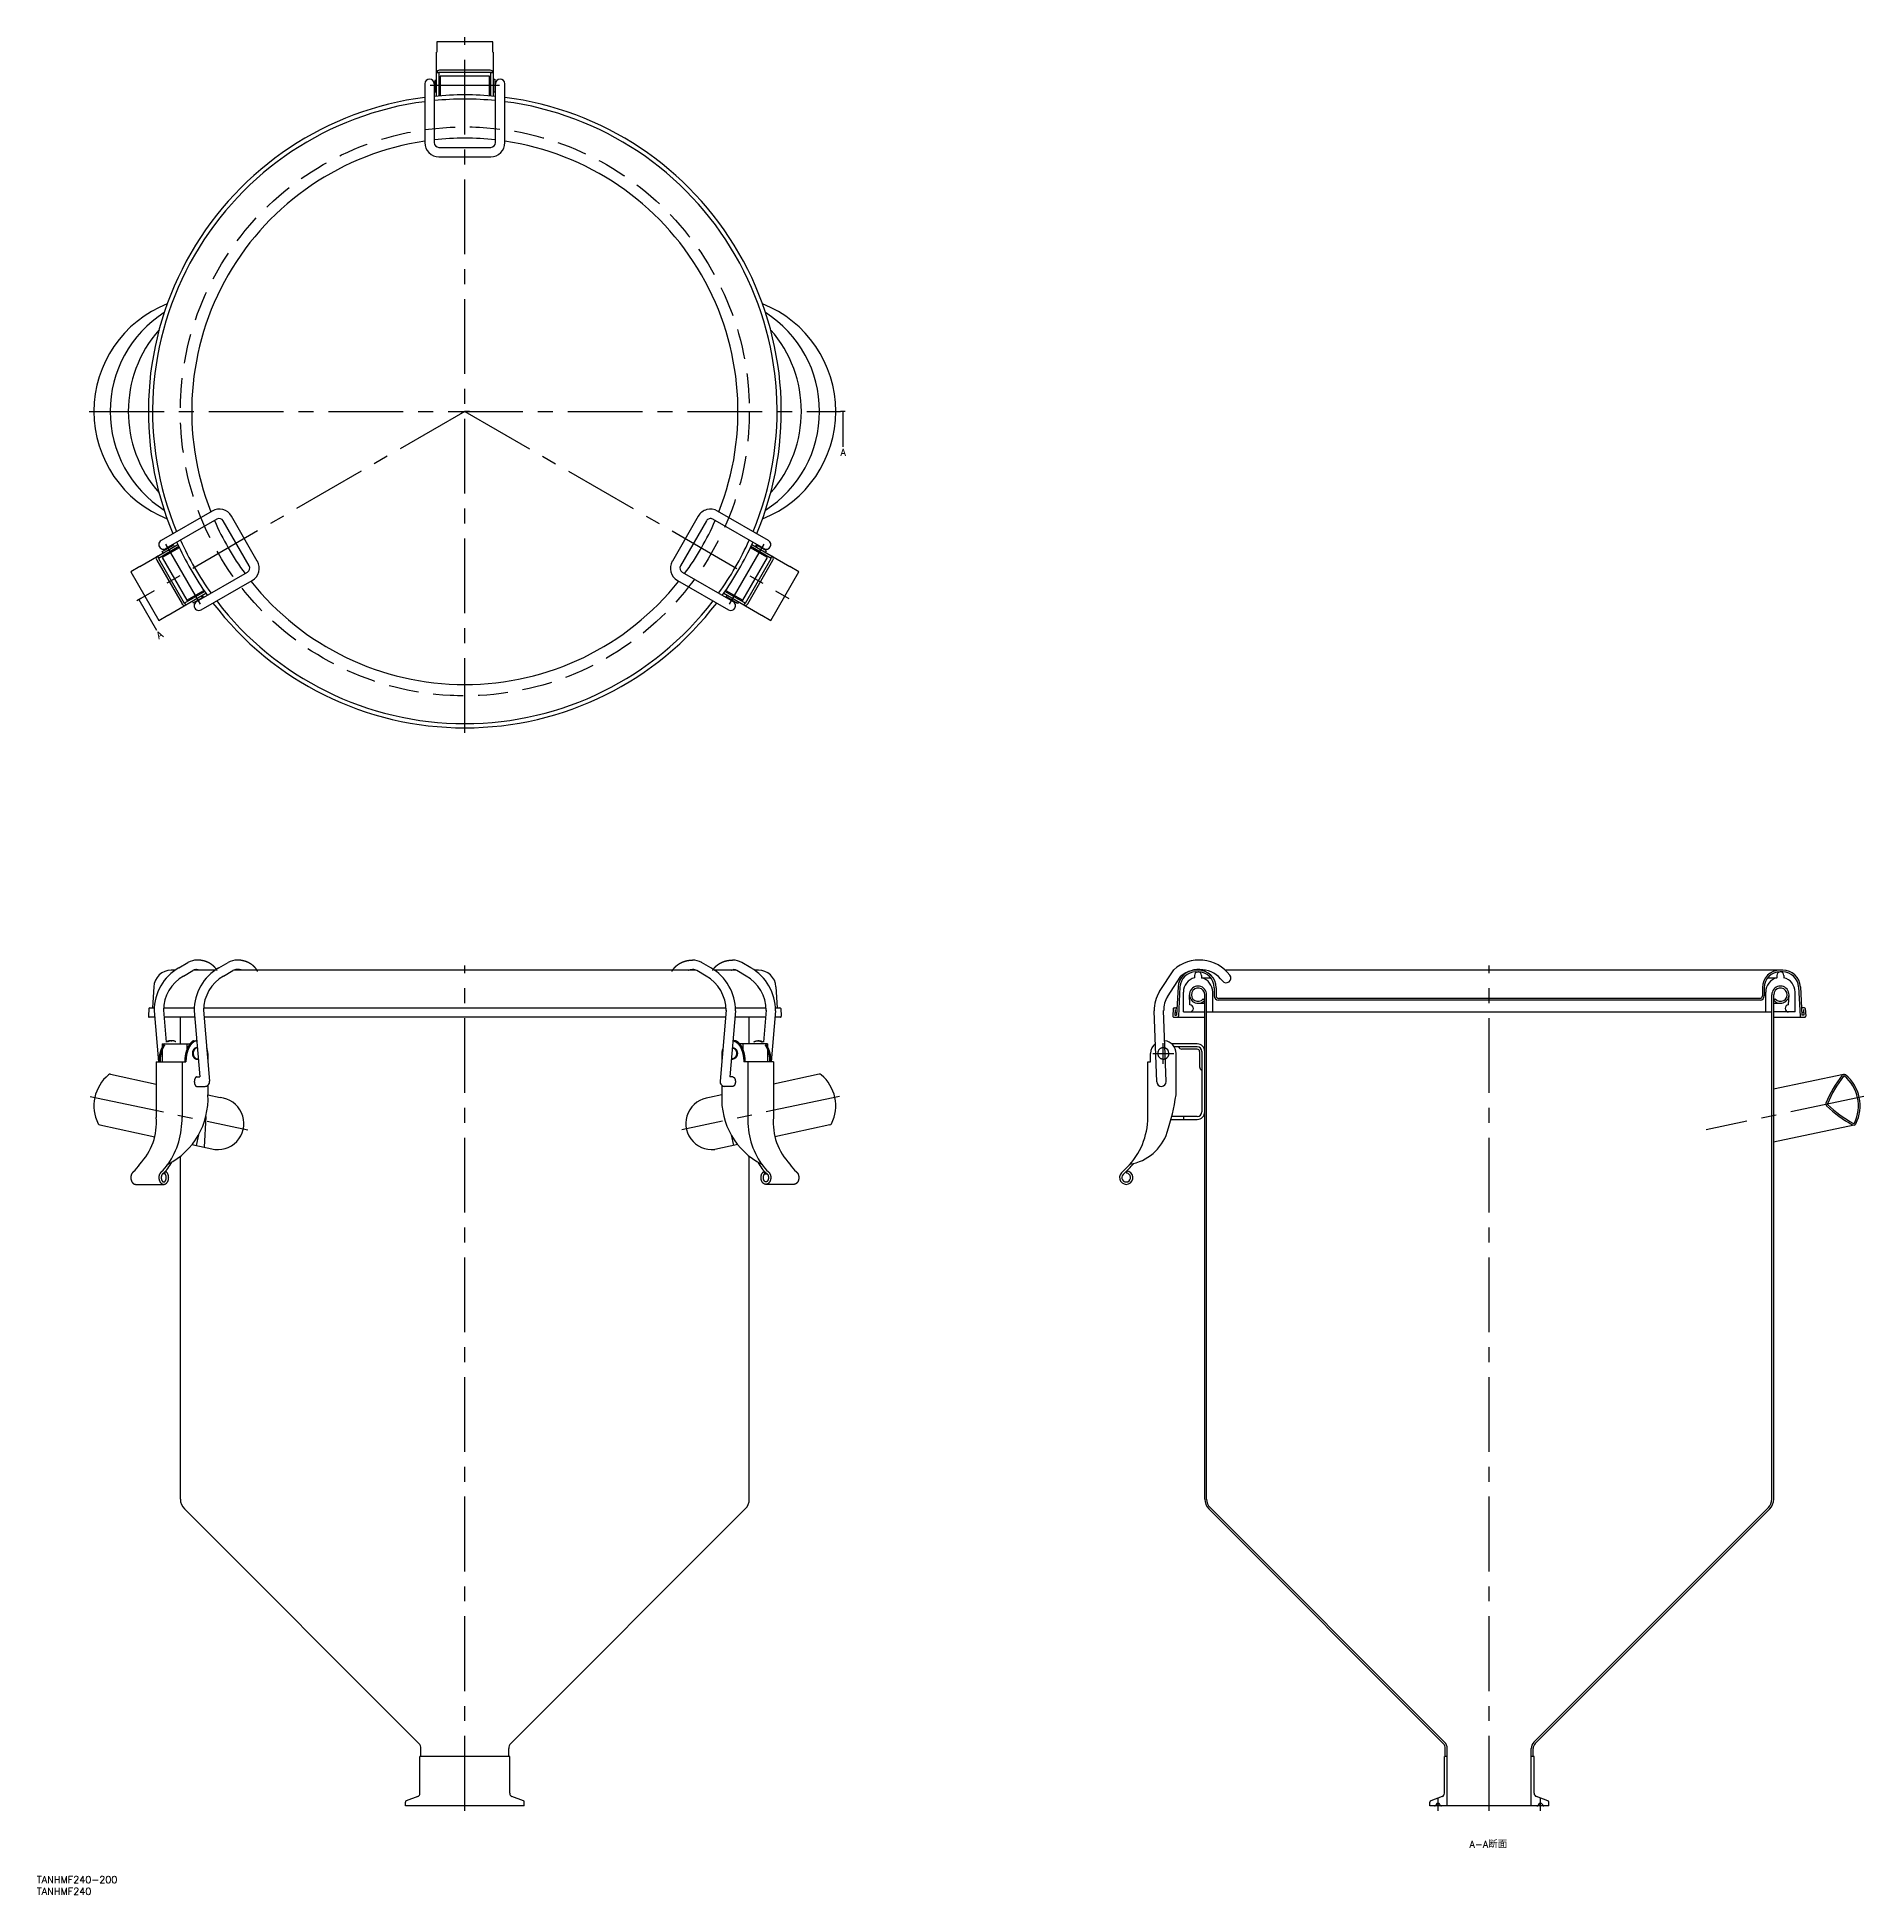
# Model space of a CAD drawing. Extents: x -182 to 594, y -630 to 159.
import ezdxf

# ---------------------------------------------------------------- set-up
doc = ezdxf.new("R2010")
doc.units = 0
doc.linetypes.add('CENTER', pattern=[50.8, 31.75, -6.35, 6.35, -6.35])
doc.linetypes.add('DASHED', pattern=[19.05, 12.7, -6.35])
doc.layers.get('0').update_dxf_attribs({"linetype": 'CONTINUOUS'})
doc.layers.add('CENTER', color=1, linetype='CONTINUOUS')
doc.styles.get("Standard").update_dxf_attribs({"font": 'txt.shx', "height": 3, "bigfont": 'bigfont.shx'})

msp = doc.modelspace()

# ---------------------------------------------------------------- texts
at = {"color": 137, "linetype": 'CONTINUOUS'}
for s, p in [('A', (159.51, -18.85)), ('A-A断面', (426.6, -610.02))]:
    msp.add_text(s, height=3, dxfattribs=at).set_placement(p)
msp.add_text('A', height=3, rotation=30, dxfattribs=at).set_placement((-129.91, -96.77))
at = {"color": 7, "linetype": 'CONTINUOUS'}
for s, p in [('TANHMF240-200', (-181.75, -624.94)), ('TANHMF240', (-181.75, -629.94))]:
    msp.add_text(s, height=3, dxfattribs=at).set_placement(p)

# ---------------------------------------------------------------- linework, layer by layer
at = {"color": 7, "linetype": 'CONTINUOUS'}
for p, q in [((-12, 133.85), (-12, 152.46)), ((-11.9, 152.46), (-12, 152.46)), ((11.9, 156.9), (-11.9, 156.9)), ((-11.9, 156.9), (-11.9, 152.46)), ((11.9, 152.46), (11.9, 156.9)), ((12, 152.46), (11.9, 152.46)), ((12, 152.46), (12, 133.85)), ((-11, 143.7), (-12, 143.7)), ((11, 143.9), (-11, 143.9)), ((-11, 143.9), (-11, 133.94)), ((10.75, 144.9), (-10.75, 144.9)), ((10.5, 142.3), (-10.5, 142.3)), ((-10.5, 142.3), (-10.5, 133.98)), ((10.5, 133.98), (10.5, 142.3)), ((11, 133.94), (11, 143.9)), ((12, 143.7), (11, 143.7)), ((-17, 139.1), (-17, 114.1)), ((-12.7, 139.58), (-13.06, 139.58)), ((-13, 139.1), (-13, 114.1)), ((-12, 135.58), (-13, 135.58)), ((-12, 140.55), (-12.7, 140.55)), ((-12.7, 140.55), (-12.7, 136.05)), ((-12.7, 136.05), (-12, 136.05)), ((-10.5, 140.3), (-11, 140.3)), ((-10.5, 136.3), (-11, 136.3)), ((11, 140.3), (10.5, 140.3)), ((11, 136.3), (10.5, 136.3)), ((12, 141.05), (12.7, 141.05)), ((12.7, 135.55), (12, 135.55)), ((12.7, 141.05), (12.7, 135.55)), ((12.7, 139.58), (13.06, 139.58)), ((12.7, 135.58), (13, 135.58)), ((13, 114.1), (13, 139.1)), ((17, 114.1), (17, 139.1)), ((-11, 112.1), (11, 112.1)), ((-11, 108.1), (11, 108.1)), ((-107.31, -42.33), (-128.96, -54.83)), ((-105.31, -45.79), (-126.96, -58.29)), ((-91.58, -65.58), (-102.58, -46.52)), ((-88.12, -63.58), (-99.12, -44.52)), ((99.12, -44.52), (88.12, -63.58)), ((102.58, -46.52), (91.58, -65.58)), ((126.96, -58.29), (105.31, -45.79)), ((128.96, -54.83), (107.31, -42.33)), ((-138.04, -65.84), (-121.92, -56.53)), ((-130.45, -61.46), (-129.95, -62.32)), ((-121.49, -57.44), (-130.12, -62.42)), ((-130.12, -62.42), (-119.12, -81.48)), ((-128.5, -59.53), (-123.74, -56.78)), ((-128.15, -60.13), (-128.5, -59.53)), ((-121.28, -57.9), (-128.49, -62.06)), ((-128.49, -62.06), (-117.99, -80.24)), ((-127.23, -58.79), (-127.41, -58.48)), ((-127, -60.62), (-126.75, -61.06)), ((-123.77, -56.79), (-123.92, -56.53)), ((-123.74, -56.78), (-123.39, -57.38)), ((-123.54, -58.62), (-123.29, -59.06)), ((117.99, -80.24), (128.49, -62.06)), ((119.12, -81.48), (130.12, -62.42)), ((128.49, -62.06), (121.28, -57.9)), ((130.12, -62.42), (121.49, -57.44)), ((121.92, -56.53), (138.04, -65.84)), ((123.29, -59.06), (123.54, -58.62)), ((123.42, -57.4), (123.92, -56.53)), ((124.17, -57.03), (123.82, -57.63)), ((128.07, -59.28), (124.17, -57.03)), ((126.75, -61.06), (127, -60.62)), ((127.23, -58.79), (127.41, -58.48)), ((127.72, -59.88), (128.07, -59.28)), ((129.95, -62.32), (130.45, -61.46)), ((-137.99, -65.92), (-141.83, -68.14)), ((-141.83, -68.14), (-129.93, -88.76)), ((-138.04, -65.84), (-137.99, -65.92)), ((-130.86, -63.14), (-120.11, -81.76)), ((-113.96, -80.81), (-92.31, -68.31)), ((92.31, -68.31), (113.96, -80.81)), ((120.11, -81.76), (130.86, -63.14)), ((129.93, -88.76), (141.83, -68.14)), ((137.99, -65.92), (138.04, -65.84)), ((141.83, -68.14), (137.99, -65.92)), ((-109.92, -77.32), (-126.04, -86.62)), ((-119.12, -81.48), (-110.49, -76.49)), ((-117.99, -80.24), (-110.78, -76.08)), ((-112.79, -77.24), (-112.54, -77.68)), ((-111.96, -84.27), (-90.31, -71.77)), ((-111.47, -79.02), (-111.82, -78.42)), ((-111.42, -78.18), (-110.92, -79.05)), ((90.31, -71.77), (111.96, -84.27)), ((126.04, -86.62), (109.92, -77.32)), ((110.49, -76.49), (119.12, -81.48)), ((110.78, -76.08), (117.99, -80.24)), ((111.07, -78.79), (110.92, -79.05)), ((111.04, -78.77), (111.39, -78.17)), ((115.8, -81.52), (111.04, -78.77)), ((112.54, -77.68), (112.79, -77.24)), ((-129.93, -88.76), (-126.09, -86.54)), ((-126.09, -86.54), (-126.04, -86.62)), ((-118.95, -81.38), (-118.45, -82.24)), ((-116.25, -79.24), (-116, -79.68)), ((-115.72, -80.67), (-115.37, -81.27)), ((-115.37, -81.27), (-111.47, -79.02)), ((-114.53, -80.79), (-114.35, -81.1)), ((114.53, -80.79), (114.35, -81.1)), ((116.15, -80.92), (115.8, -81.52)), ((116, -79.68), (116.25, -79.24)), ((118.45, -82.24), (118.95, -81.38)), ((126.04, -86.62), (126.09, -86.54)), ((126.09, -86.54), (129.93, -88.76)), ((-121.52, -236.33), (-117.57, -234.04)), ((-104.52, -236.33), (-100.57, -234.04)), ((104.52, -236.33), (100.57, -234.04)), ((121.52, -236.33), (117.57, -234.04)), ((-132.13, -244.36), (-132.6, -253.25)), ((-122.96, -237.25), (-124.64, -237.25)), ((-119.51, -239.79), (-115.56, -237.49)), ((-105.96, -237.25), (-115.05, -237.25)), ((-102.51, -239.79), (-98.56, -237.49)), ((98.05, -237.25), (-98.05, -237.25)), ((102.51, -239.79), (98.56, -237.49)), ((115.05, -237.25), (105.96, -237.25)), ((119.51, -239.79), (115.56, -237.49)), ((124.64, -237.25), (122.96, -237.25)), ((132.13, -244.36), (132.6, -253.25)), ((295.02, -246.39), (301.02, -237.15)), ((298.37, -248.57), (304.06, -239.81)), ((302.89, -244.36), (302.25, -256.45)), ((303.69, -244.4), (303.03, -256.87)), ((309.87, -239.55), (309.87, -240.55)), ((314.36, -237.25), (310.38, -237.25)), ((310.38, -238.05), (311.52, -238.05)), ((312.87, -239.55), (312.87, -240.55)), ((312.87, -240.55), (316.74, -240.55)), ((559.66, -237.25), (322.88, -237.25)), ((553.29, -240.55), (557.17, -240.55)), ((557.17, -239.55), (557.17, -240.55)), ((559.66, -238.05), (558.52, -238.05)), ((560.17, -239.55), (560.17, -240.55)), ((566.35, -244.4), (567, -256.87)), ((567.15, -244.36), (567.78, -256.45)), ((305.12, -255.05), (305.12, -246.62)), ((307.87, -252.05), (307.72, -247.83)), ((311.37, -251.35), (314.22, -251.35)), ((313.57, -249.51), (314.22, -249.98)), ((314.22, -433.6), (314.22, -247.7)), ((315.02, -433.6), (315.02, -247.7)), ((317.62, -255.05), (317.62, -246.62)), ((318.22, -244.75), (318.22, -248.25)), ((319.02, -244.75), (319.02, -248.25)), ((550.02, -249.25), (320.02, -249.25)), ((550.02, -250.05), (320.02, -250.05)), ((551.02, -244.75), (551.02, -248.25)), ((551.82, -244.75), (551.82, -248.25)), ((552.42, -255.05), (552.42, -246.62)), ((555.02, -433.6), (555.02, -247.7)), ((555.82, -433.6), (555.82, -247.7)), ((556.47, -249.51), (555.82, -249.98)), ((555.82, -251.35), (558.67, -251.35)), ((562.17, -252.05), (562.32, -247.83)), ((564.92, -255.05), (564.92, -246.62)), ((-134.22, -253.63), (-134.39, -256.83)), ((-131.73, -257.25), (-133.99, -257.25)), ((-133.82, -253.25), (-131.93, -253.25)), ((-131.96, -254.51), (-130.11, -276.23)), ((-127.96, -254.34), (-126.8, -267.89)), ((-127.92, -253.25), (-114.93, -253.25)), ((-114.73, -257.25), (-127.72, -257.25)), ((-120.8, -268.63), (-120.8, -257.25)), ((-114.96, -254.51), (-112.56, -282.64)), ((-110.96, -254.34), (-108.39, -284.46)), ((-110.92, -253.25), (110.92, -253.25)), ((110.72, -257.25), (-110.72, -257.25)), ((110.96, -254.34), (108.39, -284.46)), ((114.96, -254.51), (112.56, -282.64)), ((127.72, -257.25), (114.73, -257.25)), ((114.93, -253.25), (127.92, -253.25)), ((120.8, -268.63), (120.8, -257.25)), ((127.96, -254.34), (126.8, -267.89)), ((131.96, -254.51), (130.11, -276.23)), ((133.99, -257.25), (131.73, -257.25)), ((131.93, -253.25), (133.82, -253.25)), ((134.22, -253.63), (134.39, -256.83)), ((293.82, -284.7), (292.76, -254.51)), ((297.82, -284.56), (296.76, -254.37)), ((300.8, -253.63), (300.63, -256.83)), ((301.03, -257.25), (314.22, -257.25)), ((301.2, -253.25), (302.42, -253.25)), ((301.58, -254.05), (301.45, -256.45)), ((301.45, -256.45), (302.25, -256.45)), ((301.51, -255.25), (302.32, -255.25)), ((305.12, -255.05), (314.22, -255.05)), ((315.02, -255.05), (555.02, -255.05)), ((564.92, -255.05), (555.82, -255.05)), ((555.82, -257.25), (569.01, -257.25)), ((568.84, -253.25), (567.62, -253.25)), ((568.52, -255.25), (567.72, -255.25)), ((568.58, -256.45), (567.78, -256.45)), ((568.46, -254.05), (568.58, -256.45)), ((569.24, -253.63), (569.41, -256.83)), ((-124.92, -267.23), (-124.42, -267.23)), ((-115.21, -267.23), (-113.88, -267.23)), ((115.21, -267.23), (113.88, -267.23)), ((124.92, -267.23), (124.42, -267.23)), ((-128.49, -268.63), (-128.49, -276.23)), ((-128.49, -268.63), (-117.99, -268.63)), ((-117.99, -268.63), (-117.99, -270.84)), ((-117.99, -268.63), (-116.76, -268.63)), ((-113.62, -270.23), (-113.77, -270.23)), ((-113.42, -275.03), (-113.77, -275.03)), ((-109.09, -272.63), (-109.09, -276.19)), ((109.09, -272.63), (109.09, -276.19)), ((113.42, -275.03), (113.77, -275.03)), ((113.62, -270.23), (113.77, -270.23)), ((117.99, -268.63), (116.76, -268.63)), ((128.49, -268.63), (117.99, -268.63)), ((117.99, -268.63), (117.99, -270.84)), ((128.49, -268.63), (128.49, -276.23)), ((291.22, -276.23), (291.22, -272.63)), ((311.02, -268.63), (300.19, -268.63)), ((311.02, -269.83), (301.23, -269.83)), ((302.02, -290.23), (302.02, -272.63)), ((311.02, -270.83), (304.52, -270.83)), ((312.02, -271.83), (312.02, -278.33)), ((313.02, -271.83), (313.02, -297.43)), ((-150.44, -281.51), (-131.03, -285.63)), ((-131.03, -276.23), (-118.45, -276.23)), ((-131.03, -276.23), (-131.03, -299.78)), ((-120.11, -276.23), (-120.11, -299.78)), ((-113.76, -282.64), (-112.56, -282.64)), ((113.76, -282.64), (112.56, -282.64)), ((131.03, -276.23), (118.45, -276.23)), ((120.11, -276.23), (120.11, -299.78)), ((131.03, -276.23), (131.03, -299.78)), ((150.44, -281.51), (131.03, -285.63)), ((290.02, -299.78), (290.02, -276.23)), ((290.02, -276.23), (291.22, -276.23)), ((585.46, -281.53), (555.72, -287.85)), ((-113.77, -286.63), (-110.31, -286.63)), ((-109.09, -286.17), (-109.09, -290.23)), ((-109.09, -290.29), (-103.92, -291.39)), ((109.09, -290.29), (103.92, -291.39)), ((109.09, -286.17), (109.09, -290.23)), ((113.77, -286.63), (110.31, -286.63)), ((-109.98, -299.37), (-110.67, -312.45)), ((311.02, -299.43), (300.17, -299.43)), ((305.22, -299.43), (305.22, -300.63)), ((-155.01, -303.03), (-131.66, -307.99)), ((-113.13, -307.26), (-114.08, -311.73)), ((113.13, -307.26), (114.08, -311.73)), ((155.01, -303.03), (131.66, -307.99)), ((299.86, -300.63), (311.02, -300.63)), ((590.03, -303.05), (555.72, -310.34)), ((-115.88, -311.34), (-106.15, -313.41)), ((115.88, -311.34), (106.15, -313.41)), ((-138.04, -319.69), (-137.99, -319.69)), ((-127.41, -323.72), (-127.14, -322.71)), ((-127.14, -322.71), (-127.2, -322.71)), ((-126.09, -319.69), (-126.04, -319.69)), ((-120.8, -433.6), (-120.8, -316.28)), ((120.8, -433.6), (120.8, -316.28)), ((126.09, -319.69), (126.04, -319.69)), ((127.14, -322.71), (127.2, -322.71)), ((127.41, -323.72), (127.14, -322.71)), ((138.04, -319.69), (137.99, -319.69)), ((281.23, -320.99), (278.85, -323.37)), ((281.94, -321.7), (279.56, -324.08)), ((281.09, -322.54), (281.01, -323.54)), ((-139.73, -328.23), (-127.83, -328.23)), ((-127.41, -323.72), (-128.3, -323.72)), ((127.41, -323.72), (128.3, -323.72)), ((139.73, -328.23), (127.83, -328.23)), ((-120.8, -461.98), (-120.8, -433.6)), ((120.8, -461.98), (120.8, -433.6)), ((314.22, -461.98), (314.22, -433.6)), ((315.02, -461.98), (315.02, -433.6)), ((555.02, -461.98), (555.02, -433.6)), ((555.82, -461.98), (555.82, -433.6)), ((-19.53, -565.65), (-119.1, -466.08)), ((19.53, -565.65), (119.1, -466.08)), ((415.49, -565.65), (315.92, -466.08)), ((416.06, -565.09), (316.48, -465.52)), ((453.98, -565.09), (553.55, -465.52)), ((454.55, -565.65), (554.12, -466.08)), ((-18.65, -571.2), (-18.65, -567.78)), ((18.65, -571.2), (18.65, -567.78)), ((416.37, -571.2), (416.37, -567.78)), ((417.17, -592.2), (417.17, -567.78)), ((452.87, -592.2), (452.87, -567.78)), ((453.67, -571.2), (453.67, -567.78)), ((-19.05, -586.82), (-19.05, -571.2)), ((19.05, -571.2), (-19.05, -571.2)), ((19.05, -586.82), (19.05, -571.2)), ((415.97, -586.82), (415.97, -571.2)), ((417.17, -571.2), (415.97, -571.2)), ((454.07, -571.2), (452.87, -571.2)), ((454.07, -586.82), (454.07, -571.2)), ((-25.25, -592.2), (-25.25, -590.52)), ((-20.02, -588.2), (-24.86, -589.97)), ((24.86, -589.97), (20.02, -588.2)), ((25.25, -592.2), (25.25, -590.52)), ((409.77, -592.2), (409.77, -590.52)), ((415, -588.2), (410.16, -589.97)), ((412.46, -591.56), (412.34, -591.84)), ((414.08, -591.56), (414.2, -591.84)), ((459.88, -589.97), (455.04, -588.2)), ((455.96, -591.54), (455.84, -591.84)), ((457.57, -591.54), (457.7, -591.84)), ((460.27, -592.2), (460.27, -590.52)), ((25.25, -592.2), (-25.25, -592.2)), ((460.27, -592.2), (409.77, -592.2))]:
    msp.add_line(p, q, dxfattribs=at)
at = {"color": 7}
for points in [[(160.5, 0, 0), (160.5, -15.01, 0)], [(-138.48, -79.95, 0), (-130.97, -92.95, 0)], [(-113.13, -237.25, 0), (-113.14, -237.25, 0), (-113.14, -237.25, 0), (-113.15, -237.24, 0), (-113.16, -237.24, 0), (-113.16, -237.24, 0), (-113.17, -237.24, 0), (-113.17, -237.24, 0), (-113.18, -237.24, 0), (-113.18, -237.23, 0), (-113.19, -237.23, 0), (-113.19, -237.23, 0), (-113.2, -237.23, 0), (-113.21, -237.23, 0), (-113.21, -237.23, 0), (-113.22, -237.22, 0), (-113.22, -237.22, 0), (-113.23, -237.22, 0), (-113.23, -237.22, 0), (-113.24, -237.22, 0), (-113.25, -237.22, 0), (-113.25, -237.22, 0), (-113.26, -237.22, 0), (-113.26, -237.21, 0), (-113.27, -237.21, 0), (-113.28, -237.21, 0), (-113.28, -237.21, 0), (-113.29, -237.21, 0), (-113.29, -237.21, 0), (-113.3, -237.21, 0), (-113.31, -237.2, 0), (-113.31, -237.2, 0), (-113.32, -237.2, 0), (-113.32, -237.2, 0), (-113.33, -237.2, 0), (-113.33, -237.2, 0), (-113.34, -237.19, 0), (-113.34, -237.19, 0), (-113.35, -237.19, 0), (-113.36, -237.19, 0), (-113.36, -237.19, 0), (-113.37, -237.19, 0), (-113.37, -237.19, 0), (-113.38, -237.19, 0), (-113.39, -237.19, 0), (-113.39, -237.18, 0), (-113.4, -237.18, 0), (-113.4, -237.18, 0), (-113.41, -237.18, 0), (-113.42, -237.18, 0), (-113.42, -237.18, 0), (-113.43, -237.18, 0), (-113.43, -237.17, 0), (-113.44, -237.17, 0), (-113.44, -237.17, 0), (-113.45, -237.17, 0), (-113.46, -237.17, 0), (-113.46, -237.17, 0), (-113.47, -237.17, 0), (-113.47, -237.16, 0), (-113.48, -237.16, 0), (-113.48, -237.16, 0), (-113.49, -237.16, 0), (-113.5, -237.16, 0), (-113.5, -237.16, 0), (-113.51, -237.16, 0), (-113.52, -237.16, 0), (-113.52, -237.16, 0), (-113.53, -237.15, 0), (-113.53, -237.15, 0), (-113.54, -237.15, 0), (-113.54, -237.15, 0), (-113.55, -237.15, 0), (-113.56, -237.15, 0), (-113.56, -237.15, 0), (-113.57, -237.15, 0), (-113.57, -237.14, 0), (-113.58, -237.14, 0), (-113.58, -237.14, 0), (-113.59, -237.14, 0), (-113.6, -237.14, 0), (-113.6, -237.14, 0), (-113.61, -237.14, 0), (-113.61, -237.14, 0), (-113.62, -237.13, 0), (-113.63, -237.13, 0), (-113.63, -237.13, 0), (-113.64, -237.13, 0), (-113.64, -237.13, 0), (-113.65, -237.13, 0), (-113.66, -237.13, 0), (-113.66, -237.13, 0), (-113.67, -237.13, 0), (-113.67, -237.12, 0), (-113.68, -237.12, 0), (-113.69, -237.12, 0), (-113.69, -237.12, 0), (-113.7, -237.12, 0), (-113.7, -237.12, 0), (-113.71, -237.12, 0), (-113.72, -237.12, 0), (-113.72, -237.12, 0), (-113.73, -237.12, 0), (-113.73, -237.11, 0), (-113.74, -237.11, 0), (-113.75, -237.11, 0), (-113.75, -237.11, 0), (-113.76, -237.11, 0), (-113.76, -237.11, 0), (-113.77, -237.11, 0), (-113.78, -237.11, 0), (-113.78, -237.11, 0), (-113.79, -237.1, 0), (-113.79, -237.1, 0), (-113.8, -237.1, 0), (-113.81, -237.1, 0), (-113.81, -237.1, 0), (-113.82, -237.1, 0), (-113.82, -237.1, 0), (-113.83, -237.1, 0), (-113.83, -237.1, 0), (-113.84, -237.1, 0), (-113.85, -237.09, 0), (-113.85, -237.09, 0), (-113.86, -237.09, 0), (-113.86, -237.09, 0), (-113.87, -237.09, 0), (-113.88, -237.09, 0), (-113.88, -237.09, 0), (-113.89, -237.09, 0), (-113.9, -237.09, 0), (-113.9, -237.09, 0), (-113.91, -237.09, 0), (-113.91, -237.09, 0), (-113.92, -237.08, 0), (-113.93, -237.08, 0), (-113.93, -237.08, 0), (-113.94, -237.08, 0), (-113.94, -237.08, 0), (-113.95, -237.08, 0), (-113.96, -237.08, 0), (-113.96, -237.08, 0), (-113.97, -237.08, 0), (-113.97, -237.08, 0), (-113.98, -237.07, 0), (-113.99, -237.07, 0), (-113.99, -237.07, 0), (-114, -237.07, 0), (-114, -237.07, 0), (-114.01, -237.07, 0), (-114.02, -237.07, 0), (-114.02, -237.07, 0), (-114.03, -237.07, 0), (-114.03, -237.07, 0), (-114.04, -237.07, 0), (-114.05, -237.07, 0), (-114.05, -237.06, 0), (-114.06, -237.06, 0), (-114.06, -237.06, 0), (-114.07, -237.06, 0), (-114.08, -237.06, 0), (-114.08, -237.06, 0), (-114.09, -237.06, 0), (-114.09, -237.06, 0), (-114.1, -237.06, 0), (-114.11, -237.06, 0), (-114.11, -237.06, 0), (-114.12, -237.06, 0), (-114.12, -237.06, 0), (-114.13, -237.06, 0), (-114.14, -237.05, 0), (-114.14, -237.05, 0), (-114.15, -237.05, 0), (-114.16, -237.05, 0), (-114.16, -237.05, 0), (-114.17, -237.05, 0), (-114.17, -237.05, 0), (-114.18, -237.05, 0), (-114.19, -237.05, 0), (-114.19, -237.05, 0), (-114.2, -237.05, 0), (-114.2, -237.05, 0), (-114.21, -237.05, 0), (-114.22, -237.04, 0), (-114.22, -237.04, 0), (-114.23, -237.04, 0), (-114.23, -237.04, 0), (-114.24, -237.04, 0), (-114.25, -237.04, 0), (-114.25, -237.04, 0), (-114.26, -237.04, 0), (-114.27, -237.04, 0)], [(-94.82, -237.25, 0), (-94.83, -237.25, 0), (-94.83, -237.24, 0), (-94.84, -237.24, 0), (-94.85, -237.24, 0), (-94.86, -237.24, 0), (-94.87, -237.23, 0), (-94.88, -237.23, 0), (-94.89, -237.23, 0), (-94.9, -237.22, 0), (-94.91, -237.22, 0), (-94.92, -237.22, 0), (-94.93, -237.22, 0), (-94.94, -237.22, 0), (-94.95, -237.21, 0), (-94.96, -237.21, 0), (-94.97, -237.21, 0), (-94.98, -237.21, 0), (-94.99, -237.2, 0), (-95, -237.2, 0), (-95.01, -237.2, 0), (-95.02, -237.2, 0), (-95.03, -237.19, 0), (-95.04, -237.19, 0), (-95.05, -237.19, 0), (-95.06, -237.19, 0), (-95.06, -237.19, 0), (-95.07, -237.18, 0), (-95.08, -237.18, 0), (-95.09, -237.18, 0), (-95.1, -237.18, 0), (-95.11, -237.18, 0), (-95.12, -237.17, 0), (-95.13, -237.17, 0), (-95.14, -237.17, 0), (-95.15, -237.17, 0), (-95.16, -237.16, 0), (-95.17, -237.16, 0), (-95.18, -237.16, 0), (-95.19, -237.16, 0), (-95.2, -237.16, 0), (-95.21, -237.15, 0), (-95.22, -237.15, 0), (-95.23, -237.15, 0), (-95.24, -237.15, 0), (-95.25, -237.15, 0), (-95.26, -237.14, 0), (-95.27, -237.14, 0), (-95.28, -237.14, 0), (-95.29, -237.14, 0), (-95.3, -237.14, 0), (-95.31, -237.13, 0), (-95.32, -237.13, 0), (-95.33, -237.13, 0), (-95.34, -237.13, 0), (-95.35, -237.13, 0), (-95.36, -237.12, 0), (-95.37, -237.12, 0), (-95.38, -237.12, 0), (-95.39, -237.12, 0), (-95.4, -237.12, 0), (-95.41, -237.12, 0), (-95.42, -237.11, 0), (-95.43, -237.11, 0), (-95.44, -237.11, 0), (-95.45, -237.11, 0), (-95.46, -237.11, 0), (-95.47, -237.11, 0), (-95.48, -237.1, 0), (-95.49, -237.1, 0), (-95.5, -237.1, 0), (-95.51, -237.1, 0), (-95.52, -237.1, 0), (-95.53, -237.1, 0), (-95.54, -237.09, 0), (-95.55, -237.09, 0), (-95.56, -237.09, 0), (-95.57, -237.09, 0), (-95.58, -237.09, 0), (-95.59, -237.09, 0), (-95.6, -237.09, 0), (-95.61, -237.08, 0), (-95.62, -237.08, 0), (-95.63, -237.08, 0), (-95.64, -237.08, 0), (-95.65, -237.08, 0), (-95.66, -237.08, 0), (-95.67, -237.07, 0), (-95.68, -237.07, 0), (-95.69, -237.07, 0), (-95.7, -237.07, 0), (-95.71, -237.07, 0), (-95.72, -237.07, 0), (-95.73, -237.07, 0), (-95.74, -237.06, 0), (-95.75, -237.06, 0), (-95.76, -237.06, 0), (-95.77, -237.06, 0), (-95.78, -237.06, 0), (-95.79, -237.06, 0), (-95.8, -237.06, 0), (-95.81, -237.06, 0), (-95.82, -237.06, 0), (-95.83, -237.05, 0), (-95.84, -237.05, 0), (-95.85, -237.05, 0), (-95.86, -237.05, 0), (-95.87, -237.05, 0), (-95.88, -237.05, 0), (-95.89, -237.05, 0), (-95.9, -237.04, 0), (-95.91, -237.04, 0), (-95.92, -237.04, 0), (-95.93, -237.04, 0), (-95.94, -237.04, 0), (-95.95, -237.04, 0), (-95.96, -237.04, 0), (-95.97, -237.04, 0), (-95.98, -237.04, 0), (-95.99, -237.04, 0), (-96, -237.03, 0), (-96.01, -237.03, 0), (-96.02, -237.03, 0), (-96.03, -237.03, 0), (-96.04, -237.03, 0), (-96.05, -237.03, 0), (-96.06, -237.03, 0), (-96.07, -237.03, 0), (-96.08, -237.03, 0), (-96.09, -237.03, 0), (-96.1, -237.03, 0), (-96.11, -237.03, 0), (-96.12, -237.02, 0), (-96.13, -237.02, 0), (-96.14, -237.02, 0), (-96.15, -237.02, 0), (-96.16, -237.02, 0), (-96.17, -237.02, 0), (-96.18, -237.02, 0), (-96.19, -237.02, 0), (-96.2, -237.02, 0), (-96.21, -237.02, 0), (-96.22, -237.02, 0), (-96.23, -237.02, 0), (-96.24, -237.01, 0), (-96.25, -237.01, 0), (-96.26, -237.01, 0), (-96.27, -237.01, 0), (-96.28, -237.01, 0), (-96.3, -237.01, 0), (-96.31, -237.01, 0), (-96.32, -237.01, 0), (-96.33, -237.01, 0), (-96.34, -237.01, 0), (-96.35, -237.01, 0), (-96.36, -237.01, 0), (-96.37, -237.01, 0), (-96.38, -237.01, 0), (-96.39, -237.01, 0), (-96.4, -237.01, 0), (-96.41, -237.01, 0), (-96.42, -237.01, 0), (-96.43, -237.01, 0), (-96.44, -237, 0), (-96.45, -237, 0), (-96.46, -237, 0), (-96.47, -237, 0), (-96.48, -237, 0), (-96.49, -237, 0), (-96.5, -237, 0), (-96.51, -237, 0), (-96.52, -237, 0), (-96.53, -237, 0), (-96.54, -237, 0), (-96.55, -237, 0), (-96.56, -237, 0), (-96.57, -237, 0), (-96.58, -237, 0), (-96.59, -237, 0), (-96.6, -237, 0), (-96.61, -237, 0), (-96.62, -237, 0), (-96.63, -237, 0), (-96.64, -237, 0), (-96.65, -237, 0), (-96.66, -237, 0), (-96.67, -237, 0), (-96.68, -237, 0), (-96.69, -237, 0), (-96.71, -237, 0), (-96.72, -237, 0), (-96.73, -237, 0)], [(94.82, -237.25, 0), (94.83, -237.25, 0), (94.83, -237.24, 0), (94.84, -237.24, 0), (94.85, -237.24, 0), (94.86, -237.24, 0), (94.87, -237.23, 0), (94.88, -237.23, 0), (94.89, -237.23, 0), (94.9, -237.22, 0), (94.91, -237.22, 0), (94.92, -237.22, 0), (94.93, -237.22, 0), (94.94, -237.22, 0), (94.95, -237.21, 0), (94.96, -237.21, 0), (94.97, -237.21, 0), (94.98, -237.21, 0), (94.99, -237.2, 0), (95, -237.2, 0), (95.01, -237.2, 0), (95.02, -237.2, 0), (95.03, -237.19, 0), (95.04, -237.19, 0), (95.05, -237.19, 0), (95.06, -237.19, 0), (95.06, -237.19, 0), (95.07, -237.18, 0), (95.08, -237.18, 0), (95.09, -237.18, 0), (95.1, -237.18, 0), (95.11, -237.18, 0), (95.12, -237.17, 0), (95.13, -237.17, 0), (95.14, -237.17, 0), (95.15, -237.17, 0), (95.16, -237.16, 0), (95.17, -237.16, 0), (95.18, -237.16, 0), (95.19, -237.16, 0), (95.2, -237.16, 0), (95.21, -237.15, 0), (95.22, -237.15, 0), (95.23, -237.15, 0), (95.24, -237.15, 0), (95.25, -237.15, 0), (95.26, -237.14, 0), (95.27, -237.14, 0), (95.28, -237.14, 0), (95.29, -237.14, 0), (95.3, -237.14, 0), (95.31, -237.13, 0), (95.32, -237.13, 0), (95.33, -237.13, 0), (95.34, -237.13, 0), (95.35, -237.13, 0), (95.36, -237.12, 0), (95.37, -237.12, 0), (95.38, -237.12, 0), (95.39, -237.12, 0), (95.4, -237.12, 0), (95.41, -237.12, 0), (95.42, -237.11, 0), (95.43, -237.11, 0), (95.44, -237.11, 0), (95.45, -237.11, 0), (95.46, -237.11, 0), (95.47, -237.11, 0), (95.48, -237.1, 0), (95.49, -237.1, 0), (95.5, -237.1, 0), (95.51, -237.1, 0), (95.52, -237.1, 0), (95.53, -237.1, 0), (95.54, -237.09, 0), (95.55, -237.09, 0), (95.56, -237.09, 0), (95.57, -237.09, 0), (95.58, -237.09, 0), (95.59, -237.09, 0), (95.6, -237.09, 0), (95.61, -237.08, 0), (95.62, -237.08, 0), (95.63, -237.08, 0), (95.64, -237.08, 0), (95.65, -237.08, 0), (95.66, -237.08, 0), (95.67, -237.07, 0), (95.68, -237.07, 0), (95.69, -237.07, 0), (95.7, -237.07, 0), (95.71, -237.07, 0), (95.72, -237.07, 0), (95.73, -237.07, 0), (95.74, -237.06, 0), (95.75, -237.06, 0), (95.76, -237.06, 0), (95.77, -237.06, 0), (95.78, -237.06, 0), (95.79, -237.06, 0), (95.8, -237.06, 0), (95.81, -237.06, 0), (95.82, -237.06, 0), (95.83, -237.05, 0), (95.84, -237.05, 0), (95.85, -237.05, 0), (95.86, -237.05, 0), (95.87, -237.05, 0), (95.88, -237.05, 0), (95.89, -237.05, 0), (95.9, -237.04, 0), (95.91, -237.04, 0), (95.92, -237.04, 0), (95.93, -237.04, 0), (95.94, -237.04, 0), (95.95, -237.04, 0), (95.96, -237.04, 0), (95.97, -237.04, 0), (95.98, -237.04, 0), (95.99, -237.04, 0), (96, -237.03, 0), (96.01, -237.03, 0), (96.02, -237.03, 0), (96.03, -237.03, 0), (96.04, -237.03, 0), (96.05, -237.03, 0), (96.06, -237.03, 0), (96.07, -237.03, 0), (96.08, -237.03, 0), (96.09, -237.03, 0), (96.1, -237.03, 0), (96.11, -237.03, 0), (96.12, -237.02, 0), (96.13, -237.02, 0), (96.14, -237.02, 0), (96.15, -237.02, 0), (96.16, -237.02, 0), (96.17, -237.02, 0), (96.18, -237.02, 0), (96.19, -237.02, 0), (96.2, -237.02, 0), (96.21, -237.02, 0), (96.22, -237.02, 0), (96.23, -237.02, 0), (96.24, -237.01, 0), (96.25, -237.01, 0), (96.26, -237.01, 0), (96.27, -237.01, 0), (96.28, -237.01, 0), (96.3, -237.01, 0), (96.31, -237.01, 0), (96.32, -237.01, 0), (96.33, -237.01, 0), (96.34, -237.01, 0), (96.35, -237.01, 0), (96.36, -237.01, 0), (96.37, -237.01, 0), (96.38, -237.01, 0), (96.39, -237.01, 0), (96.4, -237.01, 0), (96.41, -237.01, 0), (96.42, -237.01, 0), (96.43, -237.01, 0), (96.44, -237, 0), (96.45, -237, 0), (96.46, -237, 0), (96.47, -237, 0), (96.48, -237, 0), (96.49, -237, 0), (96.5, -237, 0), (96.51, -237, 0), (96.52, -237, 0), (96.53, -237, 0), (96.54, -237, 0), (96.55, -237, 0), (96.56, -237, 0), (96.57, -237, 0), (96.58, -237, 0), (96.59, -237, 0), (96.6, -237, 0), (96.61, -237, 0), (96.62, -237, 0), (96.63, -237, 0), (96.64, -237, 0), (96.65, -237, 0), (96.66, -237, 0), (96.67, -237, 0), (96.68, -237, 0), (96.69, -237, 0), (96.71, -237, 0), (96.72, -237, 0), (96.73, -237, 0)], [(113.13, -237.25, 0), (113.14, -237.25, 0), (113.14, -237.25, 0), (113.15, -237.24, 0), (113.16, -237.24, 0), (113.16, -237.24, 0), (113.17, -237.24, 0), (113.17, -237.24, 0), (113.18, -237.24, 0), (113.18, -237.23, 0), (113.19, -237.23, 0), (113.19, -237.23, 0), (113.2, -237.23, 0), (113.21, -237.23, 0), (113.21, -237.23, 0), (113.22, -237.22, 0), (113.22, -237.22, 0), (113.23, -237.22, 0), (113.23, -237.22, 0), (113.24, -237.22, 0), (113.25, -237.22, 0), (113.25, -237.22, 0), (113.26, -237.22, 0), (113.26, -237.21, 0), (113.27, -237.21, 0), (113.28, -237.21, 0), (113.28, -237.21, 0), (113.29, -237.21, 0), (113.29, -237.21, 0), (113.3, -237.21, 0), (113.31, -237.2, 0), (113.31, -237.2, 0), (113.32, -237.2, 0), (113.32, -237.2, 0), (113.33, -237.2, 0), (113.33, -237.2, 0), (113.34, -237.19, 0), (113.34, -237.19, 0), (113.35, -237.19, 0), (113.36, -237.19, 0), (113.36, -237.19, 0), (113.37, -237.19, 0), (113.37, -237.19, 0), (113.38, -237.19, 0), (113.39, -237.19, 0), (113.39, -237.18, 0), (113.4, -237.18, 0), (113.4, -237.18, 0), (113.41, -237.18, 0), (113.42, -237.18, 0), (113.42, -237.18, 0), (113.43, -237.18, 0), (113.43, -237.17, 0), (113.44, -237.17, 0), (113.44, -237.17, 0), (113.45, -237.17, 0), (113.46, -237.17, 0), (113.46, -237.17, 0), (113.47, -237.17, 0), (113.47, -237.16, 0), (113.48, -237.16, 0), (113.48, -237.16, 0), (113.49, -237.16, 0), (113.5, -237.16, 0), (113.5, -237.16, 0), (113.51, -237.16, 0), (113.52, -237.16, 0), (113.52, -237.16, 0), (113.53, -237.15, 0), (113.53, -237.15, 0), (113.54, -237.15, 0), (113.54, -237.15, 0), (113.55, -237.15, 0), (113.56, -237.15, 0), (113.56, -237.15, 0), (113.57, -237.15, 0), (113.57, -237.14, 0), (113.58, -237.14, 0), (113.58, -237.14, 0), (113.59, -237.14, 0), (113.6, -237.14, 0), (113.6, -237.14, 0), (113.61, -237.14, 0), (113.61, -237.14, 0), (113.62, -237.13, 0), (113.63, -237.13, 0), (113.63, -237.13, 0), (113.64, -237.13, 0), (113.64, -237.13, 0), (113.65, -237.13, 0), (113.66, -237.13, 0), (113.66, -237.13, 0), (113.67, -237.13, 0), (113.67, -237.12, 0), (113.68, -237.12, 0), (113.69, -237.12, 0), (113.69, -237.12, 0), (113.7, -237.12, 0), (113.7, -237.12, 0), (113.71, -237.12, 0), (113.72, -237.12, 0), (113.72, -237.12, 0), (113.73, -237.12, 0), (113.73, -237.11, 0), (113.74, -237.11, 0), (113.75, -237.11, 0), (113.75, -237.11, 0), (113.76, -237.11, 0), (113.76, -237.11, 0), (113.77, -237.11, 0), (113.78, -237.11, 0), (113.78, -237.11, 0), (113.79, -237.1, 0), (113.79, -237.1, 0), (113.8, -237.1, 0), (113.81, -237.1, 0), (113.81, -237.1, 0), (113.82, -237.1, 0), (113.82, -237.1, 0), (113.83, -237.1, 0), (113.83, -237.1, 0), (113.84, -237.1, 0), (113.85, -237.09, 0), (113.85, -237.09, 0), (113.86, -237.09, 0), (113.86, -237.09, 0), (113.87, -237.09, 0), (113.88, -237.09, 0), (113.88, -237.09, 0), (113.89, -237.09, 0), (113.9, -237.09, 0), (113.9, -237.09, 0), (113.91, -237.09, 0), (113.91, -237.09, 0), (113.92, -237.08, 0), (113.93, -237.08, 0), (113.93, -237.08, 0), (113.94, -237.08, 0), (113.94, -237.08, 0), (113.95, -237.08, 0), (113.96, -237.08, 0), (113.96, -237.08, 0), (113.97, -237.08, 0), (113.97, -237.08, 0), (113.98, -237.07, 0), (113.99, -237.07, 0), (113.99, -237.07, 0), (114, -237.07, 0), (114, -237.07, 0), (114.01, -237.07, 0), (114.02, -237.07, 0), (114.02, -237.07, 0), (114.03, -237.07, 0), (114.03, -237.07, 0), (114.04, -237.07, 0), (114.05, -237.07, 0), (114.05, -237.06, 0), (114.06, -237.06, 0), (114.06, -237.06, 0), (114.07, -237.06, 0), (114.08, -237.06, 0), (114.08, -237.06, 0), (114.09, -237.06, 0), (114.09, -237.06, 0), (114.1, -237.06, 0), (114.11, -237.06, 0), (114.11, -237.06, 0), (114.12, -237.06, 0), (114.12, -237.06, 0), (114.13, -237.06, 0), (114.14, -237.05, 0), (114.14, -237.05, 0), (114.15, -237.05, 0), (114.16, -237.05, 0), (114.16, -237.05, 0), (114.17, -237.05, 0), (114.17, -237.05, 0), (114.18, -237.05, 0), (114.19, -237.05, 0), (114.19, -237.05, 0), (114.2, -237.05, 0), (114.2, -237.05, 0), (114.21, -237.05, 0), (114.22, -237.04, 0), (114.22, -237.04, 0), (114.23, -237.04, 0), (114.23, -237.04, 0), (114.24, -237.04, 0), (114.25, -237.04, 0), (114.25, -237.04, 0), (114.26, -237.04, 0), (114.27, -237.04, 0)], [(-115.21, -267.23, 0), (-115.23, -267.25, 0), (-115.25, -267.26, 0), (-115.28, -267.27, 0), (-115.3, -267.29, 0), (-115.32, -267.3, 0), (-115.34, -267.31, 0), (-115.36, -267.32, 0), (-115.38, -267.34, 0), (-115.4, -267.35, 0), (-115.42, -267.37, 0), (-115.44, -267.38, 0), (-115.47, -267.39, 0), (-115.49, -267.41, 0), (-115.51, -267.42, 0), (-115.53, -267.44, 0), (-115.55, -267.45, 0), (-115.57, -267.46, 0), (-115.59, -267.48, 0), (-115.61, -267.49, 0), (-115.63, -267.51, 0), (-115.65, -267.52, 0), (-115.67, -267.54, 0), (-115.69, -267.56, 0), (-115.71, -267.57, 0), (-115.73, -267.59, 0), (-115.75, -267.6, 0), (-115.77, -267.62, 0), (-115.79, -267.63, 0), (-115.81, -267.65, 0), (-115.83, -267.67, 0), (-115.85, -267.68, 0), (-115.87, -267.7, 0), (-115.89, -267.72, 0), (-115.91, -267.73, 0), (-115.93, -267.75, 0), (-115.95, -267.77, 0), (-115.97, -267.79, 0), (-115.99, -267.8, 0), (-116.01, -267.82, 0), (-116.03, -267.84, 0), (-116.05, -267.86, 0), (-116.07, -267.87, 0), (-116.09, -267.89, 0), (-116.11, -267.91, 0), (-116.13, -267.93, 0), (-116.15, -267.95, 0), (-116.17, -267.96, 0), (-116.19, -267.98, 0), (-116.2, -268, 0), (-116.22, -268.02, 0), (-116.24, -268.04, 0), (-116.26, -268.06, 0), (-116.28, -268.08, 0), (-116.3, -268.1, 0), (-116.32, -268.12, 0), (-116.34, -268.14, 0), (-116.36, -268.16, 0), (-116.37, -268.18, 0), (-116.39, -268.2, 0), (-116.41, -268.22, 0), (-116.43, -268.24, 0), (-116.45, -268.26, 0), (-116.47, -268.28, 0), (-116.48, -268.3, 0), (-116.5, -268.32, 0), (-116.52, -268.34, 0), (-116.54, -268.36, 0), (-116.56, -268.38, 0), (-116.57, -268.4, 0), (-116.59, -268.42, 0), (-116.61, -268.44, 0), (-116.63, -268.47, 0), (-116.64, -268.49, 0), (-116.66, -268.51, 0), (-116.68, -268.53, 0), (-116.7, -268.55, 0), (-116.72, -268.58, 0), (-116.73, -268.6, 0), (-116.75, -268.62, 0), (-116.77, -268.64, 0), (-116.78, -268.67, 0), (-116.8, -268.69, 0), (-116.82, -268.71, 0), (-116.84, -268.73, 0), (-116.85, -268.76, 0), (-116.87, -268.78, 0), (-116.89, -268.8, 0), (-116.9, -268.83, 0), (-116.92, -268.85, 0), (-116.94, -268.87, 0), (-116.95, -268.9, 0), (-116.97, -268.92, 0), (-116.99, -268.94, 0), (-117, -268.97, 0), (-117.02, -268.99, 0), (-117.04, -269.02, 0), (-117.05, -269.04, 0), (-117.07, -269.06, 0), (-117.09, -269.09, 0), (-117.1, -269.11, 0), (-117.12, -269.14, 0), (-117.13, -269.16, 0), (-117.15, -269.19, 0), (-117.17, -269.21, 0), (-117.18, -269.24, 0), (-117.2, -269.26, 0), (-117.21, -269.29, 0), (-117.23, -269.31, 0), (-117.24, -269.34, 0), (-117.26, -269.37, 0), (-117.28, -269.39, 0), (-117.29, -269.42, 0), (-117.31, -269.44, 0), (-117.32, -269.47, 0), (-117.34, -269.49, 0), (-117.35, -269.52, 0), (-117.37, -269.55, 0), (-117.38, -269.57, 0), (-117.4, -269.6, 0), (-117.41, -269.63, 0), (-117.43, -269.65, 0), (-117.44, -269.68, 0), (-117.46, -269.71, 0), (-117.47, -269.73, 0), (-117.48, -269.76, 0), (-117.5, -269.79, 0), (-117.51, -269.81, 0), (-117.53, -269.84, 0), (-117.54, -269.87, 0), (-117.56, -269.9, 0), (-117.57, -269.92, 0), (-117.58, -269.95, 0), (-117.6, -269.98, 0), (-117.61, -270.01, 0), (-117.63, -270.04, 0), (-117.64, -270.06, 0), (-117.66, -270.09, 0), (-117.67, -270.12, 0), (-117.68, -270.15, 0), (-117.7, -270.18, 0), (-117.71, -270.2, 0), (-117.72, -270.23, 0), (-117.74, -270.26, 0), (-117.75, -270.29, 0), (-117.76, -270.32, 0), (-117.78, -270.35, 0), (-117.79, -270.38, 0), (-117.8, -270.41, 0), (-117.81, -270.44, 0), (-117.83, -270.46, 0), (-117.84, -270.49, 0), (-117.85, -270.52, 0), (-117.87, -270.55, 0), (-117.88, -270.58, 0), (-117.89, -270.61, 0), (-117.9, -270.64, 0), (-117.92, -270.67, 0), (-117.93, -270.7, 0), (-117.94, -270.73, 0), (-117.95, -270.76, 0), (-117.97, -270.79, 0), (-117.98, -270.82, 0), (-117.99, -270.85, 0), (-118, -270.88, 0), (-118.01, -270.91, 0), (-118.03, -270.94, 0), (-118.04, -270.97, 0), (-118.05, -271, 0), (-118.06, -271.04, 0), (-118.07, -271.07, 0), (-118.08, -271.1, 0), (-118.09, -271.13, 0), (-118.11, -271.16, 0), (-118.12, -271.19, 0), (-118.13, -271.22, 0), (-118.14, -271.25, 0), (-118.15, -271.28, 0), (-118.16, -271.31, 0), (-118.17, -271.35, 0), (-118.18, -271.38, 0), (-118.19, -271.41, 0), (-118.2, -271.44, 0), (-118.22, -271.47, 0), (-118.23, -271.5, 0), (-118.24, -271.54, 0), (-118.25, -271.57, 0), (-118.26, -271.6, 0), (-118.27, -271.63, 0), (-118.28, -271.67, 0), (-118.29, -271.7, 0), (-118.3, -271.73, 0), (-118.31, -271.76, 0), (-118.32, -271.8, 0), (-118.33, -271.83, 0), (-118.34, -271.86, 0), (-118.35, -271.89, 0), (-118.36, -271.93, 0), (-118.36, -271.96, 0), (-118.38, -271.99, 0), (-118.38, -272.02, 0), (-118.39, -272.06, 0), (-118.4, -272.09, 0), (-118.41, -272.12, 0), (-118.42, -272.16, 0), (-118.43, -272.19, 0), (-118.44, -272.22, 0), (-118.45, -272.26, 0), (-118.46, -272.29, 0), (-118.47, -272.32, 0), (-118.47, -272.36, 0), (-118.48, -272.39, 0), (-118.49, -272.42, 0), (-118.5, -272.46, 0), (-118.51, -272.49, 0), (-118.52, -272.52, 0), (-118.52, -272.56, 0), (-118.53, -272.59, 0), (-118.54, -272.63, 0), (-118.55, -272.66, 0), (-118.56, -272.69, 0), (-118.56, -272.73, 0), (-118.57, -272.76, 0), (-118.58, -272.8, 0), (-118.59, -272.83, 0), (-118.59, -272.87, 0), (-118.6, -272.9, 0), (-118.61, -272.93, 0), (-118.62, -272.97, 0), (-118.62, -273, 0), (-118.63, -273.04, 0), (-118.64, -273.07, 0), (-118.64, -273.11, 0), (-118.65, -273.14, 0), (-118.66, -273.18, 0), (-118.66, -273.21, 0), (-118.67, -273.25, 0), (-118.68, -273.28, 0), (-118.68, -273.31, 0), (-118.69, -273.35, 0), (-118.7, -273.38, 0), (-118.7, -273.42, 0), (-118.71, -273.45, 0), (-118.72, -273.49, 0), (-118.72, -273.52, 0), (-118.73, -273.56, 0), (-118.73, -273.6, 0), (-118.74, -273.63, 0), (-118.75, -273.67, 0), (-118.75, -273.7, 0), (-118.76, -273.74, 0), (-118.76, -273.77, 0), (-118.77, -273.81, 0), (-118.77, -273.84, 0), (-118.78, -273.88, 0), (-118.78, -273.91, 0), (-118.79, -273.95, 0), (-118.79, -273.99, 0), (-118.8, -274.02, 0), (-118.8, -274.06, 0), (-118.81, -274.09, 0), (-118.81, -274.13, 0), (-118.82, -274.16, 0), (-118.82, -274.2, 0), (-118.83, -274.24, 0), (-118.83, -274.27, 0), (-118.83, -274.31, 0), (-118.84, -274.34, 0), (-118.84, -274.38, 0), (-118.85, -274.41, 0), (-118.85, -274.45, 0), (-118.86, -274.49, 0), (-118.86, -274.52, 0), (-118.86, -274.56, 0), (-118.87, -274.59, 0), (-118.87, -274.63, 0), (-118.87, -274.67, 0), (-118.88, -274.7, 0), (-118.88, -274.74, 0), (-118.88, -274.77, 0), (-118.89, -274.81, 0), (-118.89, -274.85, 0), (-118.89, -274.88, 0), (-118.89, -274.92, 0), (-118.9, -274.96, 0), (-118.9, -274.99, 0), (-118.9, -275.03, 0), (-118.91, -275.06, 0), (-118.91, -275.1, 0), (-118.91, -275.14, 0), (-118.91, -275.17, 0), (-118.92, -275.21, 0), (-118.92, -275.25, 0), (-118.92, -275.28, 0), (-118.92, -275.32, 0), (-118.92, -275.36, 0), (-118.93, -275.39, 0), (-118.93, -275.43, 0), (-118.93, -275.47, 0), (-118.93, -275.5, 0), (-118.93, -275.54, 0), (-118.94, -275.57, 0), (-118.94, -275.61, 0), (-118.94, -275.65, 0), (-118.94, -275.69, 0), (-118.94, -275.72, 0), (-118.94, -275.76, 0), (-118.94, -275.8, 0), (-118.94, -275.83, 0), (-118.94, -275.87, 0), (-118.94, -275.9, 0), (-118.94, -275.94, 0), (-118.95, -275.98, 0), (-118.95, -276.01, 0), (-118.95, -276.05, 0), (-118.95, -276.09, 0), (-118.95, -276.12, 0), (-118.95, -276.16, 0), (-118.95, -276.2, 0), (-118.95, -276.23, 0)], [(115.21, -267.23, 0), (115.23, -267.25, 0), (115.25, -267.26, 0), (115.28, -267.27, 0), (115.3, -267.29, 0), (115.32, -267.3, 0), (115.34, -267.31, 0), (115.36, -267.32, 0), (115.38, -267.34, 0), (115.4, -267.35, 0), (115.42, -267.37, 0), (115.44, -267.38, 0), (115.47, -267.39, 0), (115.49, -267.41, 0), (115.51, -267.42, 0), (115.53, -267.44, 0), (115.55, -267.45, 0), (115.57, -267.46, 0), (115.59, -267.48, 0), (115.61, -267.49, 0), (115.63, -267.51, 0), (115.65, -267.52, 0), (115.67, -267.54, 0), (115.69, -267.56, 0), (115.71, -267.57, 0), (115.73, -267.59, 0), (115.75, -267.6, 0), (115.77, -267.62, 0), (115.79, -267.63, 0), (115.81, -267.65, 0), (115.83, -267.67, 0), (115.85, -267.68, 0), (115.87, -267.7, 0), (115.89, -267.72, 0), (115.91, -267.73, 0), (115.93, -267.75, 0), (115.95, -267.77, 0), (115.97, -267.79, 0), (115.99, -267.8, 0), (116.01, -267.82, 0), (116.03, -267.84, 0), (116.05, -267.86, 0), (116.07, -267.87, 0), (116.09, -267.89, 0), (116.11, -267.91, 0), (116.13, -267.93, 0), (116.15, -267.95, 0), (116.17, -267.96, 0), (116.19, -267.98, 0), (116.2, -268, 0), (116.22, -268.02, 0), (116.24, -268.04, 0), (116.26, -268.06, 0), (116.28, -268.08, 0), (116.3, -268.1, 0), (116.32, -268.12, 0), (116.34, -268.14, 0), (116.36, -268.16, 0), (116.37, -268.18, 0), (116.39, -268.2, 0), (116.41, -268.22, 0), (116.43, -268.24, 0), (116.45, -268.26, 0), (116.47, -268.28, 0), (116.48, -268.3, 0), (116.5, -268.32, 0), (116.52, -268.34, 0), (116.54, -268.36, 0), (116.56, -268.38, 0), (116.57, -268.4, 0), (116.59, -268.42, 0), (116.61, -268.44, 0), (116.63, -268.47, 0), (116.64, -268.49, 0), (116.66, -268.51, 0), (116.68, -268.53, 0), (116.7, -268.55, 0), (116.72, -268.58, 0), (116.73, -268.6, 0), (116.75, -268.62, 0), (116.77, -268.64, 0), (116.78, -268.67, 0), (116.8, -268.69, 0), (116.82, -268.71, 0), (116.84, -268.73, 0), (116.85, -268.76, 0), (116.87, -268.78, 0), (116.89, -268.8, 0), (116.9, -268.83, 0), (116.92, -268.85, 0), (116.94, -268.87, 0), (116.95, -268.9, 0), (116.97, -268.92, 0), (116.99, -268.94, 0), (117, -268.97, 0), (117.02, -268.99, 0), (117.04, -269.02, 0), (117.05, -269.04, 0), (117.07, -269.06, 0), (117.09, -269.09, 0), (117.1, -269.11, 0), (117.12, -269.14, 0), (117.13, -269.16, 0), (117.15, -269.19, 0), (117.17, -269.21, 0), (117.18, -269.24, 0), (117.2, -269.26, 0), (117.21, -269.29, 0), (117.23, -269.31, 0), (117.24, -269.34, 0), (117.26, -269.37, 0), (117.28, -269.39, 0), (117.29, -269.42, 0), (117.31, -269.44, 0), (117.32, -269.47, 0), (117.34, -269.49, 0), (117.35, -269.52, 0), (117.37, -269.55, 0), (117.38, -269.57, 0), (117.4, -269.6, 0), (117.41, -269.63, 0), (117.43, -269.65, 0), (117.44, -269.68, 0), (117.46, -269.71, 0), (117.47, -269.73, 0), (117.48, -269.76, 0), (117.5, -269.79, 0), (117.51, -269.81, 0), (117.53, -269.84, 0), (117.54, -269.87, 0), (117.56, -269.9, 0), (117.57, -269.92, 0), (117.58, -269.95, 0), (117.6, -269.98, 0), (117.61, -270.01, 0), (117.63, -270.04, 0), (117.64, -270.06, 0), (117.66, -270.09, 0), (117.67, -270.12, 0), (117.68, -270.15, 0), (117.7, -270.18, 0), (117.71, -270.2, 0), (117.72, -270.23, 0), (117.74, -270.26, 0), (117.75, -270.29, 0), (117.76, -270.32, 0), (117.78, -270.35, 0), (117.79, -270.38, 0), (117.8, -270.41, 0), (117.81, -270.44, 0), (117.83, -270.46, 0), (117.84, -270.49, 0), (117.85, -270.52, 0), (117.87, -270.55, 0), (117.88, -270.58, 0), (117.89, -270.61, 0), (117.9, -270.64, 0), (117.92, -270.67, 0), (117.93, -270.7, 0), (117.94, -270.73, 0), (117.95, -270.76, 0), (117.97, -270.79, 0), (117.98, -270.82, 0), (117.99, -270.85, 0), (118, -270.88, 0), (118.01, -270.91, 0), (118.03, -270.94, 0), (118.04, -270.97, 0), (118.05, -271, 0), (118.06, -271.04, 0), (118.07, -271.07, 0), (118.08, -271.1, 0), (118.09, -271.13, 0), (118.11, -271.16, 0), (118.12, -271.19, 0), (118.13, -271.22, 0), (118.14, -271.25, 0), (118.15, -271.28, 0), (118.16, -271.31, 0), (118.17, -271.35, 0), (118.18, -271.38, 0), (118.19, -271.41, 0), (118.2, -271.44, 0), (118.22, -271.47, 0), (118.23, -271.5, 0), (118.24, -271.54, 0), (118.25, -271.57, 0), (118.26, -271.6, 0), (118.27, -271.63, 0), (118.28, -271.67, 0), (118.29, -271.7, 0), (118.3, -271.73, 0), (118.31, -271.76, 0), (118.32, -271.8, 0), (118.33, -271.83, 0), (118.34, -271.86, 0), (118.35, -271.89, 0), (118.36, -271.93, 0), (118.36, -271.96, 0), (118.38, -271.99, 0), (118.38, -272.02, 0), (118.39, -272.06, 0), (118.4, -272.09, 0), (118.41, -272.12, 0), (118.42, -272.16, 0), (118.43, -272.19, 0), (118.44, -272.22, 0), (118.45, -272.26, 0), (118.46, -272.29, 0), (118.47, -272.32, 0), (118.47, -272.36, 0), (118.48, -272.39, 0), (118.49, -272.42, 0), (118.5, -272.46, 0), (118.51, -272.49, 0), (118.52, -272.52, 0), (118.52, -272.56, 0), (118.53, -272.59, 0), (118.54, -272.63, 0), (118.55, -272.66, 0), (118.56, -272.69, 0), (118.56, -272.73, 0), (118.57, -272.76, 0), (118.58, -272.8, 0), (118.59, -272.83, 0), (118.59, -272.87, 0), (118.6, -272.9, 0), (118.61, -272.93, 0), (118.62, -272.97, 0), (118.62, -273, 0), (118.63, -273.04, 0), (118.64, -273.07, 0), (118.64, -273.11, 0), (118.65, -273.14, 0), (118.66, -273.18, 0), (118.66, -273.21, 0), (118.67, -273.25, 0), (118.68, -273.28, 0), (118.68, -273.31, 0), (118.69, -273.35, 0), (118.7, -273.38, 0), (118.7, -273.42, 0), (118.71, -273.45, 0), (118.72, -273.49, 0), (118.72, -273.52, 0), (118.73, -273.56, 0), (118.73, -273.6, 0), (118.74, -273.63, 0), (118.75, -273.67, 0), (118.75, -273.7, 0), (118.76, -273.74, 0), (118.76, -273.77, 0), (118.77, -273.81, 0), (118.77, -273.84, 0), (118.78, -273.88, 0), (118.78, -273.91, 0), (118.79, -273.95, 0), (118.79, -273.99, 0), (118.8, -274.02, 0), (118.8, -274.06, 0), (118.81, -274.09, 0), (118.81, -274.13, 0), (118.82, -274.16, 0), (118.82, -274.2, 0), (118.83, -274.24, 0), (118.83, -274.27, 0), (118.83, -274.31, 0), (118.84, -274.34, 0), (118.84, -274.38, 0), (118.85, -274.41, 0), (118.85, -274.45, 0), (118.86, -274.49, 0), (118.86, -274.52, 0), (118.86, -274.56, 0), (118.87, -274.59, 0), (118.87, -274.63, 0), (118.87, -274.67, 0), (118.88, -274.7, 0), (118.88, -274.74, 0), (118.88, -274.77, 0), (118.89, -274.81, 0), (118.89, -274.85, 0), (118.89, -274.88, 0), (118.89, -274.92, 0), (118.9, -274.96, 0), (118.9, -274.99, 0), (118.9, -275.03, 0), (118.91, -275.06, 0), (118.91, -275.1, 0), (118.91, -275.14, 0), (118.91, -275.17, 0), (118.92, -275.21, 0), (118.92, -275.25, 0), (118.92, -275.28, 0), (118.92, -275.32, 0), (118.92, -275.36, 0), (118.93, -275.39, 0), (118.93, -275.43, 0), (118.93, -275.47, 0), (118.93, -275.5, 0), (118.93, -275.54, 0), (118.94, -275.57, 0), (118.94, -275.61, 0), (118.94, -275.65, 0), (118.94, -275.69, 0), (118.94, -275.72, 0), (118.94, -275.76, 0), (118.94, -275.8, 0), (118.94, -275.83, 0), (118.94, -275.87, 0), (118.94, -275.9, 0), (118.94, -275.94, 0), (118.95, -275.98, 0), (118.95, -276.01, 0), (118.95, -276.05, 0), (118.95, -276.09, 0), (118.95, -276.12, 0), (118.95, -276.16, 0), (118.95, -276.2, 0), (118.95, -276.23, 0)], [(-128.26, -323.69, 0), (-128.26, -323.69, 0), (-128.26, -323.7, 0), (-128.27, -323.7, 0), (-128.27, -323.7, 0), (-128.28, -323.71, 0), (-128.28, -323.71, 0), (-128.29, -323.71, 0), (-128.29, -323.72, 0), (-128.3, -323.72, 0), (-128.3, -323.73, 0), (-128.31, -323.73, 0), (-128.31, -323.73, 0), (-128.31, -323.74, 0), (-128.32, -323.74, 0), (-128.32, -323.75, 0), (-128.33, -323.75, 0), (-128.33, -323.75, 0), (-128.34, -323.76, 0), (-128.34, -323.76, 0), (-128.35, -323.77, 0), (-128.35, -323.77, 0), (-128.36, -323.78, 0), (-128.36, -323.78, 0), (-128.37, -323.79, 0), (-128.37, -323.79, 0), (-128.38, -323.8, 0), (-128.38, -323.8, 0), (-128.38, -323.81, 0), (-128.39, -323.81, 0), (-128.39, -323.81, 0), (-128.4, -323.82, 0), (-128.4, -323.82, 0), (-128.41, -323.83, 0), (-128.41, -323.83, 0), (-128.42, -323.84, 0), (-128.42, -323.85, 0), (-128.43, -323.85, 0), (-128.43, -323.86, 0), (-128.44, -323.86, 0), (-128.44, -323.87, 0), (-128.44, -323.87, 0), (-128.45, -323.88, 0), (-128.45, -323.88, 0), (-128.46, -323.89, 0), (-128.46, -323.89, 0), (-128.47, -323.9, 0), (-128.47, -323.9, 0), (-128.48, -323.91, 0), (-128.48, -323.92, 0), (-128.49, -323.92, 0), (-128.49, -323.93, 0), (-128.5, -323.93, 0), (-128.5, -323.94, 0), (-128.5, -323.95, 0), (-128.51, -323.95, 0), (-128.51, -323.96, 0), (-128.52, -323.96, 0), (-128.52, -323.97, 0), (-128.53, -323.98, 0), (-128.53, -323.98, 0), (-128.53, -323.99, 0), (-128.54, -324, 0), (-128.54, -324, 0), (-128.55, -324.01, 0), (-128.55, -324.02, 0), (-128.56, -324.02, 0), (-128.56, -324.03, 0), (-128.57, -324.04, 0), (-128.57, -324.04, 0), (-128.57, -324.05, 0), (-128.58, -324.06, 0), (-128.58, -324.06, 0), (-128.59, -324.07, 0), (-128.59, -324.08, 0), (-128.6, -324.08, 0), (-128.6, -324.09, 0), (-128.6, -324.1, 0), (-128.61, -324.11, 0), (-128.61, -324.11, 0), (-128.62, -324.12, 0), (-128.62, -324.13, 0), (-128.63, -324.13, 0), (-128.63, -324.14, 0), (-128.63, -324.15, 0), (-128.64, -324.16, 0), (-128.64, -324.16, 0), (-128.65, -324.17, 0), (-128.65, -324.18, 0), (-128.65, -324.19, 0), (-128.66, -324.19, 0), (-128.66, -324.2, 0), (-128.67, -324.21, 0), (-128.67, -324.22, 0), (-128.67, -324.23, 0), (-128.68, -324.23, 0), (-128.68, -324.24, 0), (-128.69, -324.25, 0), (-128.69, -324.26, 0), (-128.69, -324.27, 0), (-128.7, -324.27, 0), (-128.7, -324.28, 0), (-128.71, -324.29, 0), (-128.71, -324.3, 0), (-128.71, -324.31, 0), (-128.72, -324.31, 0), (-128.72, -324.32, 0), (-128.72, -324.33, 0), (-128.73, -324.34, 0), (-128.73, -324.35, 0), (-128.73, -324.36, 0), (-128.74, -324.37, 0), (-128.74, -324.37, 0), (-128.74, -324.38, 0), (-128.75, -324.39, 0), (-128.75, -324.4, 0), (-128.75, -324.41, 0), (-128.76, -324.42, 0), (-128.76, -324.43, 0), (-128.76, -324.44, 0), (-128.77, -324.44, 0), (-128.77, -324.45, 0), (-128.77, -324.46, 0), (-128.78, -324.47, 0), (-128.78, -324.48, 0), (-128.78, -324.49, 0), (-128.79, -324.5, 0), (-128.79, -324.51, 0), (-128.79, -324.51, 0), (-128.8, -324.52, 0), (-128.8, -324.53, 0), (-128.8, -324.54, 0), (-128.8, -324.55, 0), (-128.81, -324.56, 0), (-128.81, -324.57, 0), (-128.81, -324.58, 0), (-128.82, -324.59, 0), (-128.82, -324.6, 0), (-128.82, -324.61, 0), (-128.82, -324.62, 0), (-128.83, -324.63, 0), (-128.83, -324.64, 0), (-128.83, -324.65, 0), (-128.84, -324.65, 0), (-128.84, -324.67, 0), (-128.84, -324.67, 0), (-128.84, -324.68, 0), (-128.84, -324.69, 0), (-128.85, -324.7, 0), (-128.85, -324.71, 0), (-128.85, -324.72, 0), (-128.85, -324.73, 0), (-128.86, -324.74, 0), (-128.86, -324.75, 0), (-128.86, -324.76, 0), (-128.86, -324.77, 0), (-128.87, -324.78, 0), (-128.87, -324.79, 0), (-128.87, -324.8, 0), (-128.87, -324.81, 0), (-128.87, -324.82, 0), (-128.88, -324.83, 0), (-128.88, -324.84, 0), (-128.88, -324.85, 0), (-128.88, -324.86, 0), (-128.88, -324.87, 0), (-128.88, -324.88, 0), (-128.89, -324.89, 0), (-128.89, -324.9, 0), (-128.89, -324.91, 0), (-128.89, -324.92, 0), (-128.89, -324.93, 0), (-128.9, -324.94, 0), (-128.9, -324.95, 0), (-128.9, -324.96, 0), (-128.9, -324.97, 0), (-128.9, -324.98, 0), (-128.9, -324.99, 0), (-128.9, -325, 0), (-128.91, -325.01, 0), (-128.91, -325.02, 0), (-128.91, -325.03, 0), (-128.91, -325.04, 0), (-128.91, -325.05, 0), (-128.91, -325.06, 0), (-128.91, -325.07, 0), (-128.91, -325.08, 0), (-128.91, -325.1, 0), (-128.92, -325.11, 0), (-128.92, -325.12, 0), (-128.92, -325.13, 0), (-128.92, -325.14, 0), (-128.92, -325.15, 0), (-128.92, -325.16, 0), (-128.92, -325.17, 0), (-128.92, -325.18, 0), (-128.92, -325.19, 0), (-128.92, -325.2, 0), (-128.92, -325.21, 0), (-128.93, -325.22, 0), (-128.93, -325.23, 0), (-128.93, -325.24, 0), (-128.93, -325.25, 0), (-128.93, -325.26, 0), (-128.93, -325.27, 0), (-128.93, -325.28, 0), (-128.93, -325.29, 0), (-128.93, -325.3, 0), (-128.93, -325.31, 0), (-128.93, -325.32, 0), (-128.93, -325.34, 0), (-128.93, -325.35, 0), (-128.93, -325.36, 0), (-128.93, -325.37, 0), (-128.93, -325.38, 0), (-128.93, -325.39, 0), (-128.93, -325.4, 0), (-128.93, -325.41, 0), (-128.93, -325.42, 0), (-128.93, -325.43, 0), (-128.93, -325.44, 0), (-128.93, -325.45, 0), (-128.93, -325.46, 0), (-128.93, -325.47, 0), (-128.93, -325.48, 0), (-128.93, -325.49, 0), (-128.93, -325.5, 0), (-128.93, -325.51, 0), (-128.93, -325.52, 0), (-128.93, -325.54, 0), (-128.93, -325.55, 0), (-128.92, -325.56, 0), (-128.92, -325.57, 0), (-128.92, -325.58, 0), (-128.92, -325.59, 0), (-128.92, -325.6, 0), (-128.92, -325.61, 0), (-128.92, -325.62, 0), (-128.92, -325.63, 0), (-128.92, -325.64, 0), (-128.92, -325.65, 0), (-128.92, -325.66, 0), (-128.91, -325.67, 0), (-128.91, -325.68, 0), (-128.91, -325.69, 0), (-128.91, -325.7, 0), (-128.91, -325.71, 0), (-128.91, -325.72, 0), (-128.91, -325.73, 0), (-128.91, -325.74, 0), (-128.91, -325.75, 0), (-128.91, -325.76, 0), (-128.9, -325.77, 0), (-128.9, -325.78, 0), (-128.9, -325.79, 0), (-128.9, -325.8, 0), (-128.9, -325.81, 0), (-128.9, -325.82, 0), (-128.89, -325.83, 0), (-128.89, -325.84, 0), (-128.89, -325.85, 0), (-128.89, -325.87, 0), (-128.89, -325.88, 0), (-128.88, -325.88, 0), (-128.88, -325.89, 0), (-128.88, -325.9, 0), (-128.88, -325.92, 0), (-128.88, -325.93, 0), (-128.88, -325.94, 0), (-128.87, -325.94, 0), (-128.87, -325.95, 0), (-128.87, -325.96, 0), (-128.87, -325.97, 0), (-128.87, -325.98, 0), (-128.86, -325.99, 0), (-128.86, -326, 0), (-128.86, -326.01, 0), (-128.86, -326.02, 0), (-128.85, -326.03, 0), (-128.85, -326.04, 0), (-128.85, -326.05, 0), (-128.85, -326.06, 0), (-128.84, -326.07, 0), (-128.84, -326.08, 0), (-128.84, -326.09, 0), (-128.84, -326.1, 0), (-128.84, -326.11, 0), (-128.83, -326.12, 0), (-128.83, -326.13, 0), (-128.83, -326.14, 0), (-128.82, -326.15, 0), (-128.82, -326.16, 0), (-128.82, -326.17, 0), (-128.82, -326.18, 0), (-128.81, -326.19, 0), (-128.81, -326.19, 0), (-128.81, -326.2, 0), (-128.81, -326.21, 0), (-128.8, -326.22, 0), (-128.8, -326.23, 0), (-128.8, -326.24, 0), (-128.79, -326.25, 0), (-128.79, -326.26, 0), (-128.79, -326.27, 0), (-128.78, -326.28, 0), (-128.78, -326.29, 0), (-128.78, -326.3, 0), (-128.78, -326.31, 0), (-128.77, -326.31, 0), (-128.77, -326.32, 0), (-128.76, -326.33, 0), (-128.76, -326.34, 0), (-128.76, -326.35, 0), (-128.75, -326.36, 0), (-128.75, -326.37, 0), (-128.75, -326.38, 0), (-128.75, -326.38, 0), (-128.74, -326.39, 0), (-128.74, -326.4, 0), (-128.73, -326.41, 0), (-128.73, -326.42, 0), (-128.73, -326.43, 0), (-128.72, -326.44, 0), (-128.72, -326.44, 0), (-128.72, -326.45, 0), (-128.71, -326.46, 0), (-128.71, -326.47, 0), (-128.71, -326.48, 0), (-128.7, -326.48, 0), (-128.7, -326.49, 0), (-128.69, -326.5, 0), (-128.69, -326.51, 0), (-128.69, -326.52, 0), (-128.68, -326.52, 0), (-128.68, -326.53, 0), (-128.68, -326.54, 0), (-128.67, -326.55, 0), (-128.67, -326.56, 0), (-128.66, -326.56, 0), (-128.66, -326.57, 0), (-128.66, -326.58, 0), (-128.65, -326.59, 0), (-128.65, -326.59, 0), (-128.64, -326.6, 0), (-128.64, -326.61, 0), (-128.63, -326.62, 0), (-128.63, -326.62, 0), (-128.63, -326.63, 0), (-128.62, -326.64, 0), (-128.62, -326.65, 0), (-128.61, -326.65, 0), (-128.61, -326.66, 0), (-128.61, -326.67, 0), (-128.6, -326.68, 0), (-128.6, -326.68, 0), (-128.59, -326.69, 0), (-128.59, -326.7, 0), (-128.59, -326.7, 0), (-128.58, -326.71, 0), (-128.58, -326.72, 0), (-128.57, -326.72, 0), (-128.57, -326.73, 0), (-128.56, -326.74, 0), (-128.56, -326.74, 0), (-128.55, -326.75, 0), (-128.55, -326.76, 0), (-128.54, -326.76, 0), (-128.54, -326.77, 0), (-128.54, -326.78, 0), (-128.53, -326.78, 0), (-128.53, -326.79, 0), (-128.52, -326.8, 0), (-128.52, -326.8, 0), (-128.51, -326.81, 0), (-128.51, -326.81, 0), (-128.5, -326.82, 0), (-128.5, -326.83, 0), (-128.5, -326.83, 0), (-128.49, -326.84, 0), (-128.49, -326.84, 0), (-128.48, -326.85, 0), (-128.48, -326.86, 0), (-128.47, -326.86, 0), (-128.47, -326.87, 0), (-128.46, -326.87, 0), (-128.46, -326.88, 0), (-128.46, -326.88, 0), (-128.45, -326.89, 0), (-128.45, -326.89, 0), (-128.44, -326.9, 0), (-128.44, -326.91, 0), (-128.43, -326.91, 0), (-128.43, -326.92, 0), (-128.42, -326.92, 0), (-128.42, -326.93, 0), (-128.41, -326.93, 0), (-128.41, -326.94, 0), (-128.4, -326.94, 0), (-128.4, -326.95, 0), (-128.4, -326.95, 0), (-128.39, -326.96, 0), (-128.39, -326.96, 0), (-128.38, -326.97, 0), (-128.38, -326.97, 0), (-128.37, -326.98, 0), (-128.37, -326.98, 0), (-128.36, -326.99, 0), (-128.36, -326.99, 0), (-128.35, -327, 0), (-128.35, -327, 0), (-128.34, -327, 0), (-128.34, -327.01, 0), (-128.34, -327.01, 0), (-128.33, -327.02, 0), (-128.33, -327.02, 0), (-128.32, -327.02, 0), (-128.32, -327.03, 0), (-128.31, -327.03, 0), (-128.31, -327.04, 0), (-128.3, -327.04, 0), (-128.3, -327.05, 0), (-128.29, -327.05, 0), (-128.29, -327.05, 0), (-128.28, -327.06, 0), (-128.28, -327.06, 0), (-128.28, -327.06, 0), (-128.27, -327.07, 0), (-128.27, -327.07, 0), (-128.26, -327.07, 0), (-128.26, -327.08, 0), (-128.25, -327.08, 0), (-128.25, -327.08, 0), (-128.24, -327.09, 0), (-128.24, -327.09, 0), (-128.24, -327.1, 0), (-128.23, -327.1, 0), (-128.23, -327.1, 0), (-128.22, -327.11, 0), (-128.22, -327.11, 0), (-128.21, -327.11, 0), (-128.21, -327.11, 0), (-128.2, -327.12, 0), (-128.2, -327.12, 0), (-128.19, -327.12, 0), (-128.19, -327.12, 0), (-128.19, -327.13, 0), (-128.18, -327.13, 0), (-128.18, -327.13, 0), (-128.17, -327.14, 0), (-128.17, -327.14, 0), (-128.16, -327.14, 0), (-128.16, -327.14, 0), (-128.16, -327.15, 0), (-128.15, -327.15, 0), (-128.15, -327.15, 0), (-128.14, -327.15, 0), (-128.14, -327.16, 0), (-128.13, -327.16, 0), (-128.13, -327.16, 0), (-128.13, -327.16, 0), (-128.12, -327.16, 0), (-128.12, -327.17, 0), (-128.11, -327.17, 0), (-128.11, -327.17, 0), (-128.11, -327.17, 0), (-128.1, -327.18, 0), (-128.1, -327.18, 0), (-128.09, -327.18, 0), (-128.09, -327.18, 0), (-128.09, -327.18, 0), (-128.08, -327.18, 0), (-128.08, -327.19, 0), (-128.07, -327.19, 0), (-128.07, -327.19, 0), (-128.06, -327.19, 0), (-128.06, -327.19, 0), (-128.06, -327.19, 0), (-128.05, -327.19, 0), (-128.05, -327.2, 0), (-128.04, -327.2, 0), (-128.04, -327.2, 0), (-128.04, -327.2, 0), (-128.03, -327.2, 0), (-128.03, -327.2, 0), (-128.03, -327.2, 0), (-128.02, -327.21, 0), (-128.02, -327.21, 0), (-128.01, -327.21, 0), (-128.01, -327.21, 0), (-128.01, -327.21, 0), (-128, -327.21, 0), (-128, -327.21, 0), (-128, -327.21, 0), (-127.99, -327.21, 0), (-127.99, -327.22, 0), (-127.98, -327.22, 0), (-127.98, -327.22, 0), (-127.98, -327.22, 0), (-127.97, -327.22, 0), (-127.97, -327.22, 0), (-127.97, -327.22, 0), (-127.96, -327.22, 0), (-127.96, -327.22, 0), (-127.95, -327.22, 0), (-127.95, -327.23, 0), (-127.95, -327.23, 0), (-127.94, -327.23, 0), (-127.94, -327.23, 0), (-127.94, -327.23, 0), (-127.93, -327.23, 0), (-127.93, -327.23, 0), (-127.93, -327.23, 0), (-127.92, -327.23, 0), (-127.92, -327.23, 0), (-127.92, -327.23, 0), (-127.91, -327.23, 0), (-127.91, -327.23, 0), (-127.9, -327.23, 0), (-127.9, -327.23, 0), (-127.9, -327.23, 0), (-127.89, -327.23, 0), (-127.89, -327.23, 0), (-127.89, -327.23, 0), (-127.88, -327.23, 0), (-127.88, -327.23, 0), (-127.88, -327.23, 0), (-127.87, -327.23, 0), (-127.87, -327.23, 0), (-127.87, -327.23, 0), (-127.86, -327.23, 0), (-127.86, -327.23, 0), (-127.86, -327.23, 0), (-127.85, -327.23, 0), (-127.85, -327.23, 0), (-127.84, -327.23, 0), (-127.84, -327.23, 0), (-127.84, -327.23, 0), (-127.83, -327.23, 0), (-127.83, -327.23, 0), (-127.83, -327.23, 0), (-127.82, -327.23, 0), (-127.82, -327.23, 0), (-127.82, -327.23, 0), (-127.81, -327.23, 0), (-127.81, -327.23, 0), (-127.81, -327.23, 0), (-127.8, -327.23, 0), (-127.8, -327.23, 0), (-127.8, -327.23, 0), (-127.79, -327.23, 0), (-127.79, -327.23, 0), (-127.78, -327.23, 0), (-127.78, -327.23, 0), (-127.78, -327.23, 0), (-127.77, -327.23, 0), (-127.77, -327.23, 0), (-127.77, -327.23, 0), (-127.76, -327.23, 0), (-127.76, -327.23, 0), (-127.76, -327.23, 0), (-127.75, -327.23, 0), (-127.75, -327.22, 0), (-127.75, -327.22, 0), (-127.74, -327.22, 0), (-127.74, -327.22, 0), (-127.73, -327.22, 0), (-127.73, -327.22, 0), (-127.73, -327.22, 0), (-127.72, -327.22, 0), (-127.72, -327.22, 0), (-127.72, -327.22, 0), (-127.71, -327.22, 0), (-127.71, -327.21, 0), (-127.7, -327.21, 0), (-127.7, -327.21, 0), (-127.7, -327.21, 0), (-127.69, -327.21, 0), (-127.69, -327.21, 0), (-127.69, -327.21, 0), (-127.68, -327.21, 0), (-127.68, -327.2, 0), (-127.67, -327.2, 0), (-127.67, -327.2, 0), (-127.67, -327.2, 0), (-127.66, -327.2, 0), (-127.66, -327.2, 0), (-127.66, -327.2, 0), (-127.65, -327.19, 0), (-127.65, -327.19, 0), (-127.64, -327.19, 0), (-127.64, -327.19, 0), (-127.64, -327.19, 0), (-127.63, -327.19, 0), (-127.63, -327.19, 0), (-127.62, -327.18, 0), (-127.62, -327.18, 0), (-127.61, -327.18, 0), (-127.61, -327.18, 0), (-127.61, -327.18, 0), (-127.6, -327.18, 0), (-127.6, -327.17, 0), (-127.59, -327.17, 0), (-127.59, -327.17, 0), (-127.59, -327.17, 0), (-127.58, -327.16, 0), (-127.58, -327.16, 0), (-127.57, -327.16, 0), (-127.57, -327.16, 0), (-127.56, -327.16, 0), (-127.56, -327.15, 0), (-127.56, -327.15, 0), (-127.55, -327.15, 0), (-127.55, -327.15, 0), (-127.54, -327.14, 0), (-127.54, -327.14, 0), (-127.53, -327.14, 0), (-127.53, -327.14, 0), (-127.53, -327.13, 0), (-127.52, -327.13, 0), (-127.52, -327.13, 0), (-127.51, -327.12, 0), (-127.51, -327.12, 0), (-127.5, -327.12, 0), (-127.5, -327.12, 0), (-127.5, -327.11, 0), (-127.49, -327.11, 0), (-127.49, -327.11, 0), (-127.48, -327.1, 0), (-127.48, -327.1, 0), (-127.47, -327.1, 0), (-127.47, -327.1, 0), (-127.46, -327.09, 0), (-127.46, -327.09, 0), (-127.45, -327.08, 0), (-127.45, -327.08, 0), (-127.45, -327.08, 0), (-127.44, -327.07, 0), (-127.44, -327.07, 0), (-127.43, -327.07, 0), (-127.43, -327.06, 0), (-127.42, -327.06, 0), (-127.42, -327.06, 0), (-127.41, -327.05, 0), (-127.41, -327.05, 0), (-127.41, -327.05, 0), (-127.4, -327.04, 0), (-127.4, -327.04, 0), (-127.39, -327.03, 0), (-127.39, -327.03, 0), (-127.38, -327.02, 0), (-127.38, -327.02, 0), (-127.37, -327.02, 0), (-127.37, -327.01, 0), (-127.36, -327.01, 0), (-127.36, -327, 0), (-127.36, -327, 0), (-127.35, -327, 0), (-127.34, -326.99, 0), (-127.34, -326.99, 0), (-127.34, -326.98, 0), (-127.33, -326.98, 0), (-127.33, -326.97, 0), (-127.32, -326.97, 0), (-127.32, -326.96, 0), (-127.31, -326.96, 0), (-127.31, -326.95, 0), (-127.3, -326.95, 0), (-127.3, -326.94, 0), (-127.29, -326.94, 0), (-127.29, -326.93, 0), (-127.28, -326.93, 0), (-127.28, -326.92, 0), (-127.28, -326.92, 0), (-127.27, -326.91, 0), (-127.27, -326.91, 0), (-127.26, -326.9, 0), (-127.26, -326.89, 0), (-127.25, -326.89, 0), (-127.25, -326.88, 0), (-127.24, -326.88, 0), (-127.24, -326.87, 0), (-127.23, -326.87, 0), (-127.23, -326.86, 0), (-127.22, -326.86, 0), (-127.22, -326.85, 0), (-127.22, -326.84, 0), (-127.21, -326.84, 0), (-127.21, -326.83, 0), (-127.2, -326.83, 0), (-127.2, -326.82, 0), (-127.19, -326.81, 0), (-127.19, -326.81, 0), (-127.19, -326.8, 0), (-127.18, -326.8, 0), (-127.18, -326.79, 0), (-127.17, -326.78, 0), (-127.17, -326.78, 0), (-127.16, -326.77, 0), (-127.16, -326.76, 0), (-127.15, -326.76, 0), (-127.15, -326.75, 0), (-127.14, -326.74, 0), (-127.14, -326.74, 0), (-127.14, -326.73, 0), (-127.13, -326.72, 0), (-127.13, -326.72, 0), (-127.12, -326.71, 0), (-127.12, -326.7, 0), (-127.11, -326.7, 0), (-127.11, -326.69, 0), (-127.11, -326.68, 0), (-127.1, -326.68, 0), (-127.1, -326.67, 0), (-127.09, -326.66, 0), (-127.09, -326.65, 0), (-127.08, -326.65, 0), (-127.08, -326.64, 0), (-127.08, -326.63, 0), (-127.07, -326.62, 0), (-127.07, -326.62, 0), (-127.06, -326.61, 0), (-127.06, -326.6, 0), (-127.06, -326.59, 0), (-127.05, -326.59, 0), (-127.05, -326.58, 0), (-127.04, -326.57, 0), (-127.04, -326.56, 0), (-127.04, -326.56, 0), (-127.03, -326.55, 0), (-127.03, -326.54, 0), (-127.03, -326.53, 0), (-127.02, -326.52, 0), (-127.02, -326.52, 0), (-127.01, -326.51, 0), (-127.01, -326.5, 0), (-127.01, -326.49, 0), (-127, -326.48, 0), (-127, -326.48, 0), (-127, -326.47, 0), (-126.99, -326.46, 0), (-126.99, -326.45, 0), (-126.98, -326.44, 0), (-126.98, -326.43, 0), (-126.98, -326.43, 0), (-126.97, -326.42, 0), (-126.97, -326.41, 0), (-126.97, -326.4, 0), (-126.96, -326.39, 0), (-126.96, -326.38, 0), (-126.96, -326.37, 0), (-126.95, -326.37, 0), (-126.95, -326.36, 0), (-126.94, -326.35, 0), (-126.94, -326.34, 0), (-126.94, -326.33, 0), (-126.94, -326.32, 0), (-126.93, -326.31, 0), (-126.93, -326.3, 0), (-126.93, -326.3, 0), (-126.92, -326.29, 0), (-126.92, -326.28, 0), (-126.92, -326.27, 0), (-126.91, -326.26, 0), (-126.91, -326.25, 0), (-126.91, -326.24, 0), (-126.91, -326.23, 0), (-126.9, -326.22, 0), (-126.9, -326.21, 0), (-126.9, -326.2, 0), (-126.89, -326.19, 0), (-126.89, -326.19, 0), (-126.89, -326.18, 0), (-126.88, -326.17, 0), (-126.88, -326.16, 0), (-126.88, -326.15, 0), (-126.88, -326.14, 0), (-126.87, -326.13, 0), (-126.87, -326.12, 0), (-126.87, -326.11, 0), (-126.87, -326.1, 0), (-126.86, -326.09, 0), (-126.86, -326.08, 0), (-126.86, -326.07, 0), (-126.86, -326.06, 0), (-126.85, -326.05, 0), (-126.85, -326.04, 0), (-126.85, -326.03, 0), (-126.85, -326.02, 0), (-126.84, -326.01, 0), (-126.84, -326, 0), (-126.84, -325.99, 0), (-126.84, -325.98, 0), (-126.84, -325.97, 0), (-126.83, -325.96, 0), (-126.83, -325.95, 0), (-126.83, -325.94, 0), (-126.83, -325.94, 0), (-126.83, -325.93, 0), (-126.82, -325.92, 0), (-126.82, -325.9, 0), (-126.82, -325.89, 0), (-126.82, -325.88, 0), (-126.82, -325.87, 0), (-126.81, -325.86, 0), (-126.81, -325.85, 0), (-126.81, -325.84, 0), (-126.81, -325.83, 0), (-126.81, -325.82, 0), (-126.81, -325.81, 0), (-126.81, -325.8, 0), (-126.8, -325.79, 0), (-126.8, -325.78, 0), (-126.8, -325.77, 0), (-126.8, -325.76, 0), (-126.8, -325.75, 0), (-126.8, -325.74, 0), (-126.8, -325.73, 0), (-126.79, -325.72, 0), (-126.79, -325.71, 0), (-126.79, -325.7, 0), (-126.79, -325.69, 0), (-126.79, -325.68, 0), (-126.79, -325.67, 0), (-126.79, -325.66, 0), (-126.79, -325.65, 0), (-126.79, -325.64, 0), (-126.78, -325.63, 0), (-126.78, -325.62, 0), (-126.78, -325.61, 0), (-126.78, -325.6, 0), (-126.78, -325.59, 0), (-126.78, -325.58, 0), (-126.78, -325.57, 0), (-126.78, -325.56, 0), (-126.78, -325.55, 0), (-126.78, -325.54, 0), (-126.78, -325.52, 0), (-126.78, -325.51, 0), (-126.78, -325.5, 0), (-126.78, -325.49, 0), (-126.78, -325.48, 0), (-126.78, -325.47, 0), (-126.78, -325.46, 0), (-126.78, -325.45, 0), (-126.78, -325.44, 0), (-126.78, -325.43, 0), (-126.78, -325.42, 0), (-126.78, -325.41, 0), (-126.78, -325.4, 0), (-126.78, -325.39, 0), (-126.78, -325.38, 0), (-126.78, -325.37, 0), (-126.78, -325.36, 0), (-126.78, -325.35, 0), (-126.78, -325.33, 0), (-126.78, -325.32, 0), (-126.78, -325.31, 0), (-126.78, -325.3, 0), (-126.78, -325.29, 0), (-126.78, -325.28, 0), (-126.78, -325.27, 0), (-126.78, -325.26, 0), (-126.78, -325.25, 0), (-126.78, -325.24, 0), (-126.78, -325.23, 0), (-126.78, -325.22, 0), (-126.78, -325.21, 0), (-126.78, -325.2, 0), (-126.78, -325.19, 0), (-126.78, -325.18, 0), (-126.78, -325.17, 0), (-126.78, -325.16, 0), (-126.78, -325.15, 0), (-126.78, -325.14, 0), (-126.79, -325.13, 0), (-126.79, -325.12, 0), (-126.79, -325.11, 0), (-126.79, -325.1, 0), (-126.79, -325.08, 0), (-126.79, -325.07, 0), (-126.79, -325.06, 0), (-126.79, -325.05, 0), (-126.79, -325.04, 0), (-126.8, -325.03, 0), (-126.8, -325.02, 0), (-126.8, -325.01, 0), (-126.8, -325, 0), (-126.8, -324.99, 0), (-126.8, -324.98, 0), (-126.8, -324.97, 0), (-126.81, -324.96, 0), (-126.81, -324.95, 0), (-126.81, -324.94, 0), (-126.81, -324.93, 0), (-126.81, -324.92, 0), (-126.81, -324.91, 0), (-126.81, -324.9, 0), (-126.82, -324.89, 0), (-126.82, -324.88, 0), (-126.82, -324.87, 0), (-126.82, -324.86, 0), (-126.82, -324.85, 0), (-126.83, -324.84, 0), (-126.83, -324.83, 0), (-126.83, -324.82, 0), (-126.83, -324.81, 0), (-126.83, -324.8, 0), (-126.84, -324.79, 0), (-126.84, -324.78, 0), (-126.84, -324.77, 0), (-126.84, -324.76, 0), (-126.84, -324.75, 0), (-126.85, -324.74, 0), (-126.85, -324.73, 0), (-126.85, -324.72, 0), (-126.85, -324.71, 0), (-126.86, -324.7, 0), (-126.86, -324.69, 0), (-126.86, -324.68, 0), (-126.86, -324.67, 0), (-126.87, -324.67, 0), (-126.87, -324.65, 0), (-126.87, -324.65, 0), (-126.87, -324.64, 0), (-126.88, -324.63, 0), (-126.88, -324.62, 0), (-126.88, -324.61, 0), (-126.89, -324.6, 0), (-126.89, -324.59, 0), (-126.89, -324.58, 0), (-126.89, -324.57, 0), (-126.9, -324.56, 0), (-126.9, -324.55, 0), (-126.9, -324.54, 0), (-126.91, -324.53, 0), (-126.91, -324.52, 0), (-126.91, -324.51, 0), (-126.91, -324.51, 0), (-126.92, -324.5, 0), (-126.92, -324.49, 0), (-126.92, -324.48, 0), (-126.93, -324.47, 0), (-126.93, -324.46, 0), (-126.93, -324.45, 0), (-126.94, -324.44, 0), (-126.94, -324.44, 0), (-126.94, -324.43, 0), (-126.95, -324.42, 0), (-126.95, -324.41, 0), (-126.95, -324.4, 0), (-126.96, -324.39, 0), (-126.96, -324.38, 0), (-126.96, -324.37, 0), (-126.97, -324.37, 0), (-126.97, -324.36, 0), (-126.97, -324.35, 0), (-126.98, -324.34, 0), (-126.98, -324.33, 0), (-126.98, -324.32, 0), (-126.99, -324.31, 0), (-126.99, -324.31, 0), (-127, -324.3, 0), (-127, -324.29, 0), (-127, -324.28, 0), (-127.01, -324.27, 0), (-127.01, -324.27, 0), (-127.02, -324.26, 0), (-127.02, -324.25, 0), (-127.02, -324.24, 0), (-127.03, -324.23, 0), (-127.03, -324.23, 0), (-127.03, -324.22, 0), (-127.04, -324.21, 0), (-127.04, -324.2, 0), (-127.05, -324.19, 0), (-127.05, -324.19, 0), (-127.05, -324.18, 0), (-127.06, -324.17, 0), (-127.06, -324.16, 0), (-127.07, -324.16, 0), (-127.07, -324.15, 0), (-127.07, -324.14, 0), (-127.08, -324.13, 0), (-127.08, -324.13, 0), (-127.09, -324.12, 0), (-127.09, -324.11, 0), (-127.09, -324.11, 0), (-127.1, -324.1, 0), (-127.1, -324.09, 0), (-127.11, -324.08, 0), (-127.11, -324.08, 0), (-127.12, -324.07, 0), (-127.12, -324.06, 0), (-127.12, -324.06, 0), (-127.13, -324.05, 0), (-127.13, -324.04, 0), (-127.14, -324.04, 0), (-127.14, -324.03, 0), (-127.15, -324.02, 0), (-127.15, -324.02, 0), (-127.16, -324.01, 0), (-127.16, -324, 0), (-127.16, -324, 0), (-127.17, -323.99, 0), (-127.17, -323.98, 0), (-127.18, -323.98, 0), (-127.18, -323.97, 0), (-127.19, -323.96, 0), (-127.19, -323.96, 0), (-127.19, -323.95, 0), (-127.2, -323.95, 0), (-127.2, -323.94, 0), (-127.21, -323.93, 0), (-127.21, -323.93, 0), (-127.22, -323.92, 0), (-127.22, -323.92, 0), (-127.23, -323.91, 0), (-127.23, -323.9, 0), (-127.24, -323.9, 0), (-127.24, -323.89, 0), (-127.25, -323.89, 0), (-127.25, -323.88, 0), (-127.25, -323.88, 0), (-127.26, -323.87, 0), (-127.26, -323.87, 0), (-127.27, -323.86, 0), (-127.27, -323.86, 0), (-127.28, -323.85, 0), (-127.28, -323.85, 0), (-127.29, -323.84, 0), (-127.29, -323.83, 0), (-127.3, -323.83, 0), (-127.3, -323.82, 0), (-127.31, -323.82, 0), (-127.31, -323.81, 0), (-127.31, -323.81, 0), (-127.32, -323.81, 0), (-127.32, -323.8, 0), (-127.33, -323.8, 0), (-127.33, -323.79, 0), (-127.34, -323.79, 0), (-127.34, -323.78, 0), (-127.35, -323.78, 0), (-127.35, -323.77, 0), (-127.36, -323.77, 0), (-127.36, -323.76, 0), (-127.36, -323.76, 0), (-127.37, -323.75, 0), (-127.37, -323.75, 0), (-127.38, -323.75, 0), (-127.38, -323.74, 0), (-127.39, -323.74, 0), (-127.39, -323.74, 0), (-127.4, -323.73, 0), (-127.4, -323.73, 0), (-127.41, -323.72, 0)], [(128.26, -323.69, 0), (128.26, -323.69, 0), (128.26, -323.7, 0), (128.27, -323.7, 0), (128.27, -323.7, 0), (128.28, -323.71, 0), (128.28, -323.71, 0), (128.29, -323.71, 0), (128.29, -323.72, 0), (128.3, -323.72, 0), (128.3, -323.73, 0), (128.31, -323.73, 0), (128.31, -323.73, 0), (128.31, -323.74, 0), (128.32, -323.74, 0), (128.32, -323.75, 0), (128.33, -323.75, 0), (128.33, -323.75, 0), (128.34, -323.76, 0), (128.34, -323.76, 0), (128.35, -323.77, 0), (128.35, -323.77, 0), (128.36, -323.78, 0), (128.36, -323.78, 0), (128.37, -323.79, 0), (128.37, -323.79, 0), (128.38, -323.8, 0), (128.38, -323.8, 0), (128.38, -323.81, 0), (128.39, -323.81, 0), (128.39, -323.81, 0), (128.4, -323.82, 0), (128.4, -323.82, 0), (128.41, -323.83, 0), (128.41, -323.83, 0), (128.42, -323.84, 0), (128.42, -323.85, 0), (128.43, -323.85, 0), (128.43, -323.86, 0), (128.44, -323.86, 0), (128.44, -323.87, 0), (128.44, -323.87, 0), (128.45, -323.88, 0), (128.45, -323.88, 0), (128.46, -323.89, 0), (128.46, -323.89, 0), (128.47, -323.9, 0), (128.47, -323.9, 0), (128.48, -323.91, 0), (128.48, -323.92, 0), (128.49, -323.92, 0), (128.49, -323.93, 0), (128.5, -323.93, 0), (128.5, -323.94, 0), (128.5, -323.95, 0), (128.51, -323.95, 0), (128.51, -323.96, 0), (128.52, -323.96, 0), (128.52, -323.97, 0), (128.53, -323.98, 0), (128.53, -323.98, 0), (128.53, -323.99, 0), (128.54, -324, 0), (128.54, -324, 0), (128.55, -324.01, 0), (128.55, -324.02, 0), (128.56, -324.02, 0), (128.56, -324.03, 0), (128.57, -324.04, 0), (128.57, -324.04, 0), (128.57, -324.05, 0), (128.58, -324.06, 0), (128.58, -324.06, 0), (128.59, -324.07, 0), (128.59, -324.08, 0), (128.6, -324.08, 0), (128.6, -324.09, 0), (128.6, -324.1, 0), (128.61, -324.11, 0), (128.61, -324.11, 0), (128.62, -324.12, 0), (128.62, -324.13, 0), (128.63, -324.13, 0), (128.63, -324.14, 0), (128.63, -324.15, 0), (128.64, -324.16, 0), (128.64, -324.16, 0), (128.65, -324.17, 0), (128.65, -324.18, 0), (128.65, -324.19, 0), (128.66, -324.19, 0), (128.66, -324.2, 0), (128.67, -324.21, 0), (128.67, -324.22, 0), (128.67, -324.23, 0), (128.68, -324.23, 0), (128.68, -324.24, 0), (128.69, -324.25, 0), (128.69, -324.26, 0), (128.69, -324.27, 0), (128.7, -324.27, 0), (128.7, -324.28, 0), (128.71, -324.29, 0), (128.71, -324.3, 0), (128.71, -324.31, 0), (128.72, -324.31, 0), (128.72, -324.32, 0), (128.72, -324.33, 0), (128.73, -324.34, 0), (128.73, -324.35, 0), (128.73, -324.36, 0), (128.74, -324.37, 0), (128.74, -324.37, 0), (128.74, -324.38, 0), (128.75, -324.39, 0), (128.75, -324.4, 0), (128.75, -324.41, 0), (128.76, -324.42, 0), (128.76, -324.43, 0), (128.76, -324.44, 0), (128.77, -324.44, 0), (128.77, -324.45, 0), (128.77, -324.46, 0), (128.78, -324.47, 0), (128.78, -324.48, 0), (128.78, -324.49, 0), (128.79, -324.5, 0), (128.79, -324.51, 0), (128.79, -324.51, 0), (128.8, -324.52, 0), (128.8, -324.53, 0), (128.8, -324.54, 0), (128.8, -324.55, 0), (128.81, -324.56, 0), (128.81, -324.57, 0), (128.81, -324.58, 0), (128.82, -324.59, 0), (128.82, -324.6, 0), (128.82, -324.61, 0), (128.82, -324.62, 0), (128.83, -324.63, 0), (128.83, -324.64, 0), (128.83, -324.65, 0), (128.84, -324.65, 0), (128.84, -324.67, 0), (128.84, -324.67, 0), (128.84, -324.68, 0), (128.84, -324.69, 0), (128.85, -324.7, 0), (128.85, -324.71, 0), (128.85, -324.72, 0), (128.85, -324.73, 0), (128.86, -324.74, 0), (128.86, -324.75, 0), (128.86, -324.76, 0), (128.86, -324.77, 0), (128.87, -324.78, 0), (128.87, -324.79, 0), (128.87, -324.8, 0), (128.87, -324.81, 0), (128.87, -324.82, 0), (128.88, -324.83, 0), (128.88, -324.84, 0), (128.88, -324.85, 0), (128.88, -324.86, 0), (128.88, -324.87, 0), (128.88, -324.88, 0), (128.89, -324.89, 0), (128.89, -324.9, 0), (128.89, -324.91, 0), (128.89, -324.92, 0), (128.89, -324.93, 0), (128.9, -324.94, 0), (128.9, -324.95, 0), (128.9, -324.96, 0), (128.9, -324.97, 0), (128.9, -324.98, 0), (128.9, -324.99, 0), (128.9, -325, 0), (128.91, -325.01, 0), (128.91, -325.02, 0), (128.91, -325.03, 0), (128.91, -325.04, 0), (128.91, -325.05, 0), (128.91, -325.06, 0), (128.91, -325.07, 0), (128.91, -325.08, 0), (128.91, -325.1, 0), (128.92, -325.11, 0), (128.92, -325.12, 0), (128.92, -325.13, 0), (128.92, -325.14, 0), (128.92, -325.15, 0), (128.92, -325.16, 0), (128.92, -325.17, 0), (128.92, -325.18, 0), (128.92, -325.19, 0), (128.92, -325.2, 0), (128.92, -325.21, 0), (128.93, -325.22, 0), (128.93, -325.23, 0), (128.93, -325.24, 0), (128.93, -325.25, 0), (128.93, -325.26, 0), (128.93, -325.27, 0), (128.93, -325.28, 0), (128.93, -325.29, 0), (128.93, -325.3, 0), (128.93, -325.31, 0), (128.93, -325.32, 0), (128.93, -325.34, 0), (128.93, -325.35, 0), (128.93, -325.36, 0), (128.93, -325.37, 0), (128.93, -325.38, 0), (128.93, -325.39, 0), (128.93, -325.4, 0), (128.93, -325.41, 0), (128.93, -325.42, 0), (128.93, -325.43, 0), (128.93, -325.44, 0), (128.93, -325.45, 0), (128.93, -325.46, 0), (128.93, -325.47, 0), (128.93, -325.48, 0), (128.93, -325.49, 0), (128.93, -325.5, 0), (128.93, -325.51, 0), (128.93, -325.52, 0), (128.93, -325.54, 0), (128.93, -325.55, 0), (128.92, -325.56, 0), (128.92, -325.57, 0), (128.92, -325.58, 0), (128.92, -325.59, 0), (128.92, -325.6, 0), (128.92, -325.61, 0), (128.92, -325.62, 0), (128.92, -325.63, 0), (128.92, -325.64, 0), (128.92, -325.65, 0), (128.92, -325.66, 0), (128.91, -325.67, 0), (128.91, -325.68, 0), (128.91, -325.69, 0), (128.91, -325.7, 0), (128.91, -325.71, 0), (128.91, -325.72, 0), (128.91, -325.73, 0), (128.91, -325.74, 0), (128.91, -325.75, 0), (128.91, -325.76, 0), (128.9, -325.77, 0), (128.9, -325.78, 0), (128.9, -325.79, 0), (128.9, -325.8, 0), (128.9, -325.81, 0), (128.9, -325.82, 0), (128.89, -325.83, 0), (128.89, -325.84, 0), (128.89, -325.85, 0), (128.89, -325.87, 0), (128.89, -325.88, 0), (128.88, -325.88, 0), (128.88, -325.89, 0), (128.88, -325.9, 0), (128.88, -325.92, 0), (128.88, -325.93, 0), (128.88, -325.94, 0), (128.87, -325.94, 0), (128.87, -325.95, 0), (128.87, -325.96, 0), (128.87, -325.97, 0), (128.87, -325.98, 0), (128.86, -325.99, 0), (128.86, -326, 0), (128.86, -326.01, 0), (128.86, -326.02, 0), (128.85, -326.03, 0), (128.85, -326.04, 0), (128.85, -326.05, 0), (128.85, -326.06, 0), (128.84, -326.07, 0), (128.84, -326.08, 0), (128.84, -326.09, 0), (128.84, -326.1, 0), (128.84, -326.11, 0), (128.83, -326.12, 0), (128.83, -326.13, 0), (128.83, -326.14, 0), (128.82, -326.15, 0), (128.82, -326.16, 0), (128.82, -326.17, 0), (128.82, -326.18, 0), (128.81, -326.19, 0), (128.81, -326.19, 0), (128.81, -326.2, 0), (128.81, -326.21, 0), (128.8, -326.22, 0), (128.8, -326.23, 0), (128.8, -326.24, 0), (128.79, -326.25, 0), (128.79, -326.26, 0), (128.79, -326.27, 0), (128.78, -326.28, 0), (128.78, -326.29, 0), (128.78, -326.3, 0), (128.78, -326.31, 0), (128.77, -326.31, 0), (128.77, -326.32, 0), (128.76, -326.33, 0), (128.76, -326.34, 0), (128.76, -326.35, 0), (128.75, -326.36, 0), (128.75, -326.37, 0), (128.75, -326.38, 0), (128.75, -326.38, 0), (128.74, -326.39, 0), (128.74, -326.4, 0), (128.73, -326.41, 0), (128.73, -326.42, 0), (128.73, -326.43, 0), (128.72, -326.44, 0), (128.72, -326.44, 0), (128.72, -326.45, 0), (128.71, -326.46, 0), (128.71, -326.47, 0), (128.71, -326.48, 0), (128.7, -326.48, 0), (128.7, -326.49, 0), (128.69, -326.5, 0), (128.69, -326.51, 0), (128.69, -326.52, 0), (128.68, -326.52, 0), (128.68, -326.53, 0), (128.68, -326.54, 0), (128.67, -326.55, 0), (128.67, -326.56, 0), (128.66, -326.56, 0), (128.66, -326.57, 0), (128.66, -326.58, 0), (128.65, -326.59, 0), (128.65, -326.59, 0), (128.64, -326.6, 0), (128.64, -326.61, 0), (128.63, -326.62, 0), (128.63, -326.62, 0), (128.63, -326.63, 0), (128.62, -326.64, 0), (128.62, -326.65, 0), (128.61, -326.65, 0), (128.61, -326.66, 0), (128.61, -326.67, 0), (128.6, -326.68, 0), (128.6, -326.68, 0), (128.59, -326.69, 0), (128.59, -326.7, 0), (128.59, -326.7, 0), (128.58, -326.71, 0), (128.58, -326.72, 0), (128.57, -326.72, 0), (128.57, -326.73, 0), (128.56, -326.74, 0), (128.56, -326.74, 0), (128.55, -326.75, 0), (128.55, -326.76, 0), (128.54, -326.76, 0), (128.54, -326.77, 0), (128.54, -326.78, 0), (128.53, -326.78, 0), (128.53, -326.79, 0), (128.52, -326.8, 0), (128.52, -326.8, 0), (128.51, -326.81, 0), (128.51, -326.81, 0), (128.5, -326.82, 0), (128.5, -326.83, 0), (128.5, -326.83, 0), (128.49, -326.84, 0), (128.49, -326.84, 0), (128.48, -326.85, 0), (128.48, -326.86, 0), (128.47, -326.86, 0), (128.47, -326.87, 0), (128.46, -326.87, 0), (128.46, -326.88, 0), (128.46, -326.88, 0), (128.45, -326.89, 0), (128.45, -326.89, 0), (128.44, -326.9, 0), (128.44, -326.91, 0), (128.43, -326.91, 0), (128.43, -326.92, 0), (128.42, -326.92, 0), (128.42, -326.93, 0), (128.41, -326.93, 0), (128.41, -326.94, 0), (128.4, -326.94, 0), (128.4, -326.95, 0), (128.4, -326.95, 0), (128.39, -326.96, 0), (128.39, -326.96, 0), (128.38, -326.97, 0), (128.38, -326.97, 0), (128.37, -326.98, 0), (128.37, -326.98, 0), (128.36, -326.99, 0), (128.36, -326.99, 0), (128.35, -327, 0), (128.35, -327, 0), (128.34, -327, 0), (128.34, -327.01, 0), (128.34, -327.01, 0), (128.33, -327.02, 0), (128.33, -327.02, 0), (128.32, -327.02, 0), (128.32, -327.03, 0), (128.31, -327.03, 0), (128.31, -327.04, 0), (128.3, -327.04, 0), (128.3, -327.05, 0), (128.29, -327.05, 0), (128.29, -327.05, 0), (128.28, -327.06, 0), (128.28, -327.06, 0), (128.28, -327.06, 0), (128.27, -327.07, 0), (128.27, -327.07, 0), (128.26, -327.07, 0), (128.26, -327.08, 0), (128.25, -327.08, 0), (128.25, -327.08, 0), (128.24, -327.09, 0), (128.24, -327.09, 0), (128.24, -327.1, 0), (128.23, -327.1, 0), (128.23, -327.1, 0), (128.22, -327.11, 0), (128.22, -327.11, 0), (128.21, -327.11, 0), (128.21, -327.11, 0), (128.2, -327.12, 0), (128.2, -327.12, 0), (128.19, -327.12, 0), (128.19, -327.12, 0), (128.19, -327.13, 0), (128.18, -327.13, 0), (128.18, -327.13, 0), (128.17, -327.14, 0), (128.17, -327.14, 0), (128.16, -327.14, 0), (128.16, -327.14, 0), (128.16, -327.15, 0), (128.15, -327.15, 0), (128.15, -327.15, 0), (128.14, -327.15, 0), (128.14, -327.16, 0), (128.13, -327.16, 0), (128.13, -327.16, 0), (128.13, -327.16, 0), (128.12, -327.16, 0), (128.12, -327.17, 0), (128.11, -327.17, 0), (128.11, -327.17, 0), (128.11, -327.17, 0), (128.1, -327.18, 0), (128.1, -327.18, 0), (128.09, -327.18, 0), (128.09, -327.18, 0), (128.09, -327.18, 0), (128.08, -327.18, 0), (128.08, -327.19, 0), (128.07, -327.19, 0), (128.07, -327.19, 0), (128.06, -327.19, 0), (128.06, -327.19, 0), (128.06, -327.19, 0), (128.05, -327.19, 0), (128.05, -327.2, 0), (128.04, -327.2, 0), (128.04, -327.2, 0), (128.04, -327.2, 0), (128.03, -327.2, 0), (128.03, -327.2, 0), (128.03, -327.2, 0), (128.02, -327.21, 0), (128.02, -327.21, 0), (128.01, -327.21, 0), (128.01, -327.21, 0), (128.01, -327.21, 0), (128, -327.21, 0), (128, -327.21, 0), (128, -327.21, 0), (127.99, -327.21, 0), (127.99, -327.22, 0), (127.98, -327.22, 0), (127.98, -327.22, 0), (127.98, -327.22, 0), (127.97, -327.22, 0), (127.97, -327.22, 0), (127.97, -327.22, 0), (127.96, -327.22, 0), (127.96, -327.22, 0), (127.95, -327.22, 0), (127.95, -327.23, 0), (127.95, -327.23, 0), (127.94, -327.23, 0), (127.94, -327.23, 0), (127.94, -327.23, 0), (127.93, -327.23, 0), (127.93, -327.23, 0), (127.93, -327.23, 0), (127.92, -327.23, 0), (127.92, -327.23, 0), (127.92, -327.23, 0), (127.91, -327.23, 0), (127.91, -327.23, 0), (127.9, -327.23, 0), (127.9, -327.23, 0), (127.9, -327.23, 0), (127.89, -327.23, 0), (127.89, -327.23, 0), (127.89, -327.23, 0), (127.88, -327.23, 0), (127.88, -327.23, 0), (127.88, -327.23, 0), (127.87, -327.23, 0), (127.87, -327.23, 0), (127.87, -327.23, 0), (127.86, -327.23, 0), (127.86, -327.23, 0), (127.86, -327.23, 0), (127.85, -327.23, 0), (127.85, -327.23, 0), (127.84, -327.23, 0), (127.84, -327.23, 0), (127.84, -327.23, 0), (127.83, -327.23, 0), (127.83, -327.23, 0), (127.83, -327.23, 0), (127.82, -327.23, 0), (127.82, -327.23, 0), (127.82, -327.23, 0), (127.81, -327.23, 0), (127.81, -327.23, 0), (127.81, -327.23, 0), (127.8, -327.23, 0), (127.8, -327.23, 0), (127.8, -327.23, 0), (127.79, -327.23, 0), (127.79, -327.23, 0), (127.78, -327.23, 0), (127.78, -327.23, 0), (127.78, -327.23, 0), (127.77, -327.23, 0), (127.77, -327.23, 0), (127.77, -327.23, 0), (127.76, -327.23, 0), (127.76, -327.23, 0), (127.76, -327.23, 0), (127.75, -327.23, 0), (127.75, -327.22, 0), (127.75, -327.22, 0), (127.74, -327.22, 0), (127.74, -327.22, 0), (127.73, -327.22, 0), (127.73, -327.22, 0), (127.73, -327.22, 0), (127.72, -327.22, 0), (127.72, -327.22, 0), (127.72, -327.22, 0), (127.71, -327.22, 0), (127.71, -327.21, 0), (127.7, -327.21, 0), (127.7, -327.21, 0), (127.7, -327.21, 0), (127.69, -327.21, 0), (127.69, -327.21, 0), (127.69, -327.21, 0), (127.68, -327.21, 0), (127.68, -327.2, 0), (127.67, -327.2, 0), (127.67, -327.2, 0), (127.67, -327.2, 0), (127.66, -327.2, 0), (127.66, -327.2, 0), (127.66, -327.2, 0), (127.65, -327.19, 0), (127.65, -327.19, 0), (127.64, -327.19, 0), (127.64, -327.19, 0), (127.64, -327.19, 0), (127.63, -327.19, 0), (127.63, -327.19, 0), (127.62, -327.18, 0), (127.62, -327.18, 0), (127.61, -327.18, 0), (127.61, -327.18, 0), (127.61, -327.18, 0), (127.6, -327.18, 0), (127.6, -327.17, 0), (127.59, -327.17, 0), (127.59, -327.17, 0), (127.59, -327.17, 0), (127.58, -327.16, 0), (127.58, -327.16, 0), (127.57, -327.16, 0), (127.57, -327.16, 0), (127.56, -327.16, 0), (127.56, -327.15, 0), (127.56, -327.15, 0), (127.55, -327.15, 0), (127.55, -327.15, 0), (127.54, -327.14, 0), (127.54, -327.14, 0), (127.53, -327.14, 0), (127.53, -327.14, 0), (127.53, -327.13, 0), (127.52, -327.13, 0), (127.52, -327.13, 0), (127.51, -327.12, 0), (127.51, -327.12, 0), (127.5, -327.12, 0), (127.5, -327.12, 0), (127.5, -327.11, 0), (127.49, -327.11, 0), (127.49, -327.11, 0), (127.48, -327.1, 0), (127.48, -327.1, 0), (127.47, -327.1, 0), (127.47, -327.1, 0), (127.46, -327.09, 0), (127.46, -327.09, 0), (127.45, -327.08, 0), (127.45, -327.08, 0), (127.45, -327.08, 0), (127.44, -327.07, 0), (127.44, -327.07, 0), (127.43, -327.07, 0), (127.43, -327.06, 0), (127.42, -327.06, 0), (127.42, -327.06, 0), (127.41, -327.05, 0), (127.41, -327.05, 0), (127.41, -327.05, 0), (127.4, -327.04, 0), (127.4, -327.04, 0), (127.39, -327.03, 0), (127.39, -327.03, 0), (127.38, -327.02, 0), (127.38, -327.02, 0), (127.37, -327.02, 0), (127.37, -327.01, 0), (127.36, -327.01, 0), (127.36, -327, 0), (127.36, -327, 0), (127.35, -327, 0), (127.34, -326.99, 0), (127.34, -326.99, 0), (127.34, -326.98, 0), (127.33, -326.98, 0), (127.33, -326.97, 0), (127.32, -326.97, 0), (127.32, -326.96, 0), (127.31, -326.96, 0), (127.31, -326.95, 0), (127.3, -326.95, 0), (127.3, -326.94, 0), (127.29, -326.94, 0), (127.29, -326.93, 0), (127.28, -326.93, 0), (127.28, -326.92, 0), (127.28, -326.92, 0), (127.27, -326.91, 0), (127.27, -326.91, 0), (127.26, -326.9, 0), (127.26, -326.89, 0), (127.25, -326.89, 0), (127.25, -326.88, 0), (127.24, -326.88, 0), (127.24, -326.87, 0), (127.23, -326.87, 0), (127.23, -326.86, 0), (127.22, -326.86, 0), (127.22, -326.85, 0), (127.22, -326.84, 0), (127.21, -326.84, 0), (127.21, -326.83, 0), (127.2, -326.83, 0), (127.2, -326.82, 0), (127.19, -326.81, 0), (127.19, -326.81, 0), (127.19, -326.8, 0), (127.18, -326.8, 0), (127.18, -326.79, 0), (127.17, -326.78, 0), (127.17, -326.78, 0), (127.16, -326.77, 0), (127.16, -326.76, 0), (127.15, -326.76, 0), (127.15, -326.75, 0), (127.14, -326.74, 0), (127.14, -326.74, 0), (127.14, -326.73, 0), (127.13, -326.72, 0), (127.13, -326.72, 0), (127.12, -326.71, 0), (127.12, -326.7, 0), (127.11, -326.7, 0), (127.11, -326.69, 0), (127.11, -326.68, 0), (127.1, -326.68, 0), (127.1, -326.67, 0), (127.09, -326.66, 0), (127.09, -326.65, 0), (127.08, -326.65, 0), (127.08, -326.64, 0), (127.08, -326.63, 0), (127.07, -326.62, 0), (127.07, -326.62, 0), (127.06, -326.61, 0), (127.06, -326.6, 0), (127.06, -326.59, 0), (127.05, -326.59, 0), (127.05, -326.58, 0), (127.04, -326.57, 0), (127.04, -326.56, 0), (127.04, -326.56, 0), (127.03, -326.55, 0), (127.03, -326.54, 0), (127.03, -326.53, 0), (127.02, -326.52, 0), (127.02, -326.52, 0), (127.01, -326.51, 0), (127.01, -326.5, 0), (127.01, -326.49, 0), (127, -326.48, 0), (127, -326.48, 0), (127, -326.47, 0), (126.99, -326.46, 0), (126.99, -326.45, 0), (126.98, -326.44, 0), (126.98, -326.43, 0), (126.98, -326.43, 0), (126.97, -326.42, 0), (126.97, -326.41, 0), (126.97, -326.4, 0), (126.96, -326.39, 0), (126.96, -326.38, 0), (126.96, -326.37, 0), (126.95, -326.37, 0), (126.95, -326.36, 0), (126.94, -326.35, 0), (126.94, -326.34, 0), (126.94, -326.33, 0), (126.94, -326.32, 0), (126.93, -326.31, 0), (126.93, -326.3, 0), (126.93, -326.3, 0), (126.92, -326.29, 0), (126.92, -326.28, 0), (126.92, -326.27, 0), (126.91, -326.26, 0), (126.91, -326.25, 0), (126.91, -326.24, 0), (126.91, -326.23, 0), (126.9, -326.22, 0), (126.9, -326.21, 0), (126.9, -326.2, 0), (126.89, -326.19, 0), (126.89, -326.19, 0), (126.89, -326.18, 0), (126.88, -326.17, 0), (126.88, -326.16, 0), (126.88, -326.15, 0), (126.88, -326.14, 0), (126.87, -326.13, 0), (126.87, -326.12, 0), (126.87, -326.11, 0), (126.87, -326.1, 0), (126.86, -326.09, 0), (126.86, -326.08, 0), (126.86, -326.07, 0), (126.86, -326.06, 0), (126.85, -326.05, 0), (126.85, -326.04, 0), (126.85, -326.03, 0), (126.85, -326.02, 0), (126.84, -326.01, 0), (126.84, -326, 0), (126.84, -325.99, 0), (126.84, -325.98, 0), (126.84, -325.97, 0), (126.83, -325.96, 0), (126.83, -325.95, 0), (126.83, -325.94, 0), (126.83, -325.94, 0), (126.83, -325.93, 0), (126.82, -325.92, 0), (126.82, -325.9, 0), (126.82, -325.89, 0), (126.82, -325.88, 0), (126.82, -325.87, 0), (126.81, -325.86, 0), (126.81, -325.85, 0), (126.81, -325.84, 0), (126.81, -325.83, 0), (126.81, -325.82, 0), (126.81, -325.81, 0), (126.81, -325.8, 0), (126.8, -325.79, 0), (126.8, -325.78, 0), (126.8, -325.77, 0), (126.8, -325.76, 0), (126.8, -325.75, 0), (126.8, -325.74, 0), (126.8, -325.73, 0), (126.79, -325.72, 0), (126.79, -325.71, 0), (126.79, -325.7, 0), (126.79, -325.69, 0), (126.79, -325.68, 0), (126.79, -325.67, 0), (126.79, -325.66, 0), (126.79, -325.65, 0), (126.79, -325.64, 0), (126.78, -325.63, 0), (126.78, -325.62, 0), (126.78, -325.61, 0), (126.78, -325.6, 0), (126.78, -325.59, 0), (126.78, -325.58, 0), (126.78, -325.57, 0), (126.78, -325.56, 0), (126.78, -325.55, 0), (126.78, -325.54, 0), (126.78, -325.52, 0), (126.78, -325.51, 0), (126.78, -325.5, 0), (126.78, -325.49, 0), (126.78, -325.48, 0), (126.78, -325.47, 0), (126.78, -325.46, 0), (126.78, -325.45, 0), (126.78, -325.44, 0), (126.78, -325.43, 0), (126.78, -325.42, 0), (126.78, -325.41, 0), (126.78, -325.4, 0), (126.78, -325.39, 0), (126.78, -325.38, 0), (126.78, -325.37, 0), (126.78, -325.36, 0), (126.78, -325.35, 0), (126.78, -325.33, 0), (126.78, -325.32, 0), (126.78, -325.31, 0), (126.78, -325.3, 0), (126.78, -325.29, 0), (126.78, -325.28, 0), (126.78, -325.27, 0), (126.78, -325.26, 0), (126.78, -325.25, 0), (126.78, -325.24, 0), (126.78, -325.23, 0), (126.78, -325.22, 0), (126.78, -325.21, 0), (126.78, -325.2, 0), (126.78, -325.19, 0), (126.78, -325.18, 0), (126.78, -325.17, 0), (126.78, -325.16, 0), (126.78, -325.15, 0), (126.78, -325.14, 0), (126.79, -325.13, 0), (126.79, -325.12, 0), (126.79, -325.11, 0), (126.79, -325.1, 0), (126.79, -325.08, 0), (126.79, -325.07, 0), (126.79, -325.06, 0), (126.79, -325.05, 0), (126.79, -325.04, 0), (126.8, -325.03, 0), (126.8, -325.02, 0), (126.8, -325.01, 0), (126.8, -325, 0), (126.8, -324.99, 0), (126.8, -324.98, 0), (126.8, -324.97, 0), (126.81, -324.96, 0), (126.81, -324.95, 0), (126.81, -324.94, 0), (126.81, -324.93, 0), (126.81, -324.92, 0), (126.81, -324.91, 0), (126.81, -324.9, 0), (126.82, -324.89, 0), (126.82, -324.88, 0), (126.82, -324.87, 0), (126.82, -324.86, 0), (126.82, -324.85, 0), (126.83, -324.84, 0), (126.83, -324.83, 0), (126.83, -324.82, 0), (126.83, -324.81, 0), (126.83, -324.8, 0), (126.84, -324.79, 0), (126.84, -324.78, 0), (126.84, -324.77, 0), (126.84, -324.76, 0), (126.84, -324.75, 0), (126.85, -324.74, 0), (126.85, -324.73, 0), (126.85, -324.72, 0), (126.85, -324.71, 0), (126.86, -324.7, 0), (126.86, -324.69, 0), (126.86, -324.68, 0), (126.86, -324.67, 0), (126.87, -324.67, 0), (126.87, -324.65, 0), (126.87, -324.65, 0), (126.87, -324.64, 0), (126.88, -324.63, 0), (126.88, -324.62, 0), (126.88, -324.61, 0), (126.89, -324.6, 0), (126.89, -324.59, 0), (126.89, -324.58, 0), (126.89, -324.57, 0), (126.9, -324.56, 0), (126.9, -324.55, 0), (126.9, -324.54, 0), (126.91, -324.53, 0), (126.91, -324.52, 0), (126.91, -324.51, 0), (126.91, -324.51, 0), (126.92, -324.5, 0), (126.92, -324.49, 0), (126.92, -324.48, 0), (126.93, -324.47, 0), (126.93, -324.46, 0), (126.93, -324.45, 0), (126.94, -324.44, 0), (126.94, -324.44, 0), (126.94, -324.43, 0), (126.95, -324.42, 0), (126.95, -324.41, 0), (126.95, -324.4, 0), (126.96, -324.39, 0), (126.96, -324.38, 0), (126.96, -324.37, 0), (126.97, -324.37, 0), (126.97, -324.36, 0), (126.97, -324.35, 0), (126.98, -324.34, 0), (126.98, -324.33, 0), (126.98, -324.32, 0), (126.99, -324.31, 0), (126.99, -324.31, 0), (127, -324.3, 0), (127, -324.29, 0), (127, -324.28, 0), (127.01, -324.27, 0), (127.01, -324.27, 0), (127.02, -324.26, 0), (127.02, -324.25, 0), (127.02, -324.24, 0), (127.03, -324.23, 0), (127.03, -324.23, 0), (127.03, -324.22, 0), (127.04, -324.21, 0), (127.04, -324.2, 0), (127.05, -324.19, 0), (127.05, -324.19, 0), (127.05, -324.18, 0), (127.06, -324.17, 0), (127.06, -324.16, 0), (127.07, -324.16, 0), (127.07, -324.15, 0), (127.07, -324.14, 0), (127.08, -324.13, 0), (127.08, -324.13, 0), (127.09, -324.12, 0), (127.09, -324.11, 0), (127.09, -324.11, 0), (127.1, -324.1, 0), (127.1, -324.09, 0), (127.11, -324.08, 0), (127.11, -324.08, 0), (127.12, -324.07, 0), (127.12, -324.06, 0), (127.12, -324.06, 0), (127.13, -324.05, 0), (127.13, -324.04, 0), (127.14, -324.04, 0), (127.14, -324.03, 0), (127.15, -324.02, 0), (127.15, -324.02, 0), (127.16, -324.01, 0), (127.16, -324, 0), (127.16, -324, 0), (127.17, -323.99, 0), (127.17, -323.98, 0), (127.18, -323.98, 0), (127.18, -323.97, 0), (127.19, -323.96, 0), (127.19, -323.96, 0), (127.19, -323.95, 0), (127.2, -323.95, 0), (127.2, -323.94, 0), (127.21, -323.93, 0), (127.21, -323.93, 0), (127.22, -323.92, 0), (127.22, -323.92, 0), (127.23, -323.91, 0), (127.23, -323.9, 0), (127.24, -323.9, 0), (127.24, -323.89, 0), (127.25, -323.89, 0), (127.25, -323.88, 0), (127.25, -323.88, 0), (127.26, -323.87, 0), (127.26, -323.87, 0), (127.27, -323.86, 0), (127.27, -323.86, 0), (127.28, -323.85, 0), (127.28, -323.85, 0), (127.29, -323.84, 0), (127.29, -323.83, 0), (127.3, -323.83, 0), (127.3, -323.82, 0), (127.31, -323.82, 0), (127.31, -323.81, 0), (127.31, -323.81, 0), (127.32, -323.81, 0), (127.32, -323.8, 0), (127.33, -323.8, 0), (127.33, -323.79, 0), (127.34, -323.79, 0), (127.34, -323.78, 0), (127.35, -323.78, 0), (127.35, -323.77, 0), (127.36, -323.77, 0), (127.36, -323.76, 0), (127.36, -323.76, 0), (127.37, -323.75, 0), (127.37, -323.75, 0), (127.38, -323.75, 0), (127.38, -323.74, 0), (127.39, -323.74, 0), (127.39, -323.74, 0), (127.4, -323.73, 0), (127.4, -323.73, 0), (127.41, -323.72, 0)]]:
    msp.add_polyline3d(points, dxfattribs=at)
at = {"color": 7, "linetype": 'CONTINUOUS'}
for points in [[(-105.15, -237.5, 0), (-105.18, -237.44, 0), (-105.22, -237.38, 0), (-105.25, -237.32, 0), (-105.29, -237.25, 0), (-105.33, -237.19, 0), (-105.37, -237.13, 0), (-105.41, -237.07, 0), (-105.44, -237.01, 0), (-105.49, -236.95, 0), (-105.53, -236.89, 0), (-105.57, -236.83, 0), (-105.61, -236.77, 0), (-105.65, -236.71, 0), (-105.7, -236.66, 0), (-105.74, -236.6, 0), (-105.79, -236.54, 0), (-105.83, -236.48, 0), (-105.88, -236.42, 0), (-105.93, -236.37, 0), (-105.97, -236.31, 0), (-106.02, -236.25, 0), (-106.07, -236.2, 0), (-106.12, -236.14, 0), (-106.17, -236.09, 0), (-106.22, -236.03, 0), (-106.27, -235.98, 0), (-106.32, -235.92, 0), (-106.38, -235.87, 0), (-106.43, -235.82, 0), (-106.48, -235.76, 0), (-106.54, -235.71, 0), (-106.59, -235.66, 0), (-106.65, -235.61, 0), (-106.7, -235.56, 0), (-106.76, -235.51, 0), (-106.82, -235.46, 0), (-106.87, -235.41, 0), (-106.93, -235.35, 0), (-106.99, -235.31, 0), (-107.05, -235.26, 0), (-107.11, -235.21, 0), (-107.17, -235.16, 0), (-107.23, -235.11, 0), (-107.29, -235.07, 0), (-107.35, -235.02, 0), (-107.42, -234.97, 0), (-107.48, -234.93, 0), (-107.54, -234.88, 0), (-107.61, -234.84, 0), (-107.67, -234.79, 0), (-107.73, -234.75, 0), (-107.8, -234.71, 0), (-107.86, -234.66, 0), (-107.93, -234.62, 0), (-108, -234.58, 0), (-108.07, -234.54, 0), (-108.13, -234.5, 0), (-108.2, -234.46, 0), (-108.27, -234.42, 0), (-108.34, -234.38, 0), (-108.41, -234.34, 0), (-108.48, -234.3, 0), (-108.55, -234.26, 0), (-108.62, -234.22, 0), (-108.69, -234.19, 0), (-108.76, -234.15, 0), (-108.83, -234.11, 0), (-108.91, -234.08, 0), (-108.98, -234.04, 0), (-109.05, -234.01, 0), (-109.12, -233.98, 0), (-109.2, -233.94, 0), (-109.27, -233.91, 0), (-109.35, -233.88, 0), (-109.42, -233.85, 0), (-109.5, -233.81, 0), (-109.57, -233.78, 0), (-109.65, -233.75, 0), (-109.72, -233.72, 0), (-109.8, -233.7, 0), (-109.88, -233.67, 0), (-109.95, -233.64, 0), (-110.03, -233.61, 0), (-110.11, -233.59, 0), (-110.19, -233.56, 0), (-110.27, -233.53, 0), (-110.34, -233.51, 0), (-110.42, -233.49, 0), (-110.5, -233.46, 0), (-110.58, -233.44, 0), (-110.66, -233.42, 0), (-110.74, -233.39, 0), (-110.82, -233.37, 0), (-110.9, -233.35, 0), (-110.98, -233.33, 0), (-111.06, -233.31, 0), (-111.14, -233.29, 0), (-111.23, -233.27, 0), (-111.31, -233.26, 0), (-111.39, -233.24, 0), (-111.47, -233.22, 0), (-111.55, -233.21, 0), (-111.64, -233.19, 0), (-111.72, -233.18, 0), (-111.8, -233.16, 0), (-111.88, -233.15, 0), (-111.97, -233.13, 0), (-112.05, -233.12, 0), (-112.13, -233.11, 0), (-112.21, -233.1, 0), (-112.3, -233.09, 0), (-112.38, -233.08, 0), (-112.46, -233.07, 0), (-112.55, -233.06, 0), (-112.63, -233.05, 0), (-112.72, -233.04, 0), (-112.8, -233.04, 0), (-112.88, -233.03, 0), (-112.97, -233.03, 0), (-113.05, -233.02, 0), (-113.14, -233.01, 0), (-113.22, -233.01, 0), (-113.3, -233.01, 0), (-113.39, -233, 0), (-113.47, -233, 0), (-113.56, -233, 0), (-113.64, -233, 0), (-113.73, -233, 0)], [(-88, -237.79, 0), (-88.03, -237.72, 0), (-88.06, -237.66, 0), (-88.1, -237.59, 0), (-88.13, -237.53, 0), (-88.17, -237.46, 0), (-88.21, -237.4, 0), (-88.24, -237.33, 0), (-88.28, -237.27, 0), (-88.32, -237.21, 0), (-88.36, -237.14, 0), (-88.4, -237.08, 0), (-88.44, -237.02, 0), (-88.48, -236.96, 0), (-88.53, -236.89, 0), (-88.57, -236.83, 0), (-88.61, -236.77, 0), (-88.66, -236.71, 0), (-88.7, -236.65, 0), (-88.75, -236.59, 0), (-88.8, -236.53, 0), (-88.84, -236.47, 0), (-88.89, -236.41, 0), (-88.94, -236.35, 0), (-88.99, -236.29, 0), (-89.04, -236.23, 0), (-89.09, -236.18, 0), (-89.14, -236.12, 0), (-89.19, -236.06, 0), (-89.25, -236, 0), (-89.3, -235.95, 0), (-89.35, -235.89, 0), (-89.41, -235.84, 0), (-89.46, -235.78, 0), (-89.52, -235.73, 0), (-89.58, -235.67, 0), (-89.63, -235.62, 0), (-89.69, -235.57, 0), (-89.75, -235.51, 0), (-89.81, -235.46, 0), (-89.87, -235.41, 0), (-89.93, -235.36, 0), (-89.99, -235.31, 0), (-90.05, -235.26, 0), (-90.11, -235.21, 0), (-90.17, -235.16, 0), (-90.24, -235.11, 0), (-90.3, -235.06, 0), (-90.36, -235.01, 0), (-90.43, -234.96, 0), (-90.49, -234.92, 0), (-90.56, -234.87, 0), (-90.63, -234.82, 0), (-90.69, -234.78, 0), (-90.76, -234.73, 0), (-90.83, -234.69, 0), (-90.9, -234.64, 0), (-90.97, -234.6, 0), (-91.03, -234.56, 0), (-91.1, -234.51, 0), (-91.17, -234.47, 0), (-91.25, -234.43, 0), (-91.32, -234.39, 0), (-91.39, -234.35, 0), (-91.46, -234.31, 0), (-91.53, -234.27, 0), (-91.61, -234.23, 0), (-91.68, -234.19, 0), (-91.75, -234.15, 0), (-91.83, -234.12, 0), (-91.9, -234.08, 0), (-91.98, -234.04, 0), (-92.05, -234.01, 0), (-92.13, -233.97, 0), (-92.21, -233.94, 0), (-92.28, -233.91, 0), (-92.36, -233.87, 0), (-92.44, -233.84, 0), (-92.51, -233.81, 0), (-92.59, -233.78, 0), (-92.67, -233.75, 0), (-92.75, -233.72, 0), (-92.83, -233.69, 0), (-92.91, -233.66, 0), (-92.99, -233.63, 0), (-93.07, -233.6, 0), (-93.15, -233.57, 0), (-93.23, -233.55, 0), (-93.31, -233.52, 0), (-93.39, -233.5, 0), (-93.48, -233.47, 0), (-93.56, -233.45, 0), (-93.64, -233.42, 0), (-93.72, -233.4, 0), (-93.81, -233.38, 0), (-93.89, -233.35, 0), (-93.97, -233.33, 0), (-94.06, -233.31, 0), (-94.14, -233.29, 0), (-94.22, -233.28, 0), (-94.31, -233.26, 0), (-94.39, -233.24, 0), (-94.48, -233.22, 0), (-94.56, -233.21, 0), (-94.65, -233.19, 0), (-94.73, -233.17, 0), (-94.82, -233.16, 0), (-94.9, -233.14, 0), (-94.99, -233.13, 0), (-95.08, -233.12, 0), (-95.16, -233.11, 0), (-95.25, -233.09, 0), (-95.33, -233.08, 0), (-95.42, -233.07, 0), (-95.51, -233.06, 0), (-95.59, -233.06, 0), (-95.68, -233.05, 0), (-95.77, -233.04, 0), (-95.85, -233.03, 0), (-95.94, -233.03, 0), (-96.03, -233.02, 0), (-96.11, -233.02, 0), (-96.2, -233.01, 0), (-96.29, -233.01, 0), (-96.38, -233, 0), (-96.46, -233, 0), (-96.55, -233, 0), (-96.64, -233, 0), (-96.73, -233, 0)], [(88, -237.79, 0), (88.03, -237.72, 0), (88.06, -237.66, 0), (88.1, -237.59, 0), (88.13, -237.53, 0), (88.17, -237.46, 0), (88.21, -237.4, 0), (88.24, -237.33, 0), (88.28, -237.27, 0), (88.32, -237.21, 0), (88.36, -237.14, 0), (88.4, -237.08, 0), (88.44, -237.02, 0), (88.48, -236.96, 0), (88.53, -236.89, 0), (88.57, -236.83, 0), (88.61, -236.77, 0), (88.66, -236.71, 0), (88.7, -236.65, 0), (88.75, -236.59, 0), (88.8, -236.53, 0), (88.84, -236.47, 0), (88.89, -236.41, 0), (88.94, -236.35, 0), (88.99, -236.29, 0), (89.04, -236.23, 0), (89.09, -236.18, 0), (89.14, -236.12, 0), (89.19, -236.06, 0), (89.25, -236, 0), (89.3, -235.95, 0), (89.35, -235.89, 0), (89.41, -235.84, 0), (89.46, -235.78, 0), (89.52, -235.73, 0), (89.58, -235.67, 0), (89.63, -235.62, 0), (89.69, -235.57, 0), (89.75, -235.51, 0), (89.81, -235.46, 0), (89.87, -235.41, 0), (89.93, -235.36, 0), (89.99, -235.31, 0), (90.05, -235.26, 0), (90.11, -235.21, 0), (90.17, -235.16, 0), (90.24, -235.11, 0), (90.3, -235.06, 0), (90.36, -235.01, 0), (90.43, -234.96, 0), (90.49, -234.92, 0), (90.56, -234.87, 0), (90.63, -234.82, 0), (90.69, -234.78, 0), (90.76, -234.73, 0), (90.83, -234.69, 0), (90.9, -234.64, 0), (90.97, -234.6, 0), (91.03, -234.56, 0), (91.1, -234.51, 0), (91.17, -234.47, 0), (91.25, -234.43, 0), (91.32, -234.39, 0), (91.39, -234.35, 0), (91.46, -234.31, 0), (91.53, -234.27, 0), (91.61, -234.23, 0), (91.68, -234.19, 0), (91.75, -234.15, 0), (91.83, -234.12, 0), (91.9, -234.08, 0), (91.98, -234.04, 0), (92.05, -234.01, 0), (92.13, -233.97, 0), (92.21, -233.94, 0), (92.28, -233.91, 0), (92.36, -233.87, 0), (92.44, -233.84, 0), (92.51, -233.81, 0), (92.59, -233.78, 0), (92.67, -233.75, 0), (92.75, -233.72, 0), (92.83, -233.69, 0), (92.91, -233.66, 0), (92.99, -233.63, 0), (93.07, -233.6, 0), (93.15, -233.57, 0), (93.23, -233.55, 0), (93.31, -233.52, 0), (93.39, -233.5, 0), (93.48, -233.47, 0), (93.56, -233.45, 0), (93.64, -233.42, 0), (93.72, -233.4, 0), (93.81, -233.38, 0), (93.89, -233.35, 0), (93.97, -233.33, 0), (94.06, -233.31, 0), (94.14, -233.29, 0), (94.22, -233.28, 0), (94.31, -233.26, 0), (94.39, -233.24, 0), (94.48, -233.22, 0), (94.56, -233.21, 0), (94.65, -233.19, 0), (94.73, -233.17, 0), (94.82, -233.16, 0), (94.9, -233.14, 0), (94.99, -233.13, 0), (95.08, -233.12, 0), (95.16, -233.11, 0), (95.25, -233.09, 0), (95.33, -233.08, 0), (95.42, -233.07, 0), (95.51, -233.06, 0), (95.59, -233.06, 0), (95.68, -233.05, 0), (95.77, -233.04, 0), (95.85, -233.03, 0), (95.94, -233.03, 0), (96.03, -233.02, 0), (96.11, -233.02, 0), (96.2, -233.01, 0), (96.29, -233.01, 0), (96.38, -233, 0), (96.46, -233, 0), (96.55, -233, 0), (96.64, -233, 0), (96.73, -233, 0)], [(105.15, -237.5, 0), (105.18, -237.44, 0), (105.22, -237.38, 0), (105.25, -237.32, 0), (105.29, -237.25, 0), (105.33, -237.19, 0), (105.37, -237.13, 0), (105.41, -237.07, 0), (105.44, -237.01, 0), (105.49, -236.95, 0), (105.53, -236.89, 0), (105.57, -236.83, 0), (105.61, -236.77, 0), (105.65, -236.71, 0), (105.7, -236.66, 0), (105.74, -236.6, 0), (105.79, -236.54, 0), (105.83, -236.48, 0), (105.88, -236.42, 0), (105.93, -236.37, 0), (105.97, -236.31, 0), (106.02, -236.25, 0), (106.07, -236.2, 0), (106.12, -236.14, 0), (106.17, -236.09, 0), (106.22, -236.03, 0), (106.27, -235.98, 0), (106.32, -235.92, 0), (106.38, -235.87, 0), (106.43, -235.82, 0), (106.48, -235.76, 0), (106.54, -235.71, 0), (106.59, -235.66, 0), (106.65, -235.61, 0), (106.7, -235.56, 0), (106.76, -235.51, 0), (106.82, -235.46, 0), (106.87, -235.41, 0), (106.93, -235.35, 0), (106.99, -235.31, 0), (107.05, -235.26, 0), (107.11, -235.21, 0), (107.17, -235.16, 0), (107.23, -235.11, 0), (107.29, -235.07, 0), (107.35, -235.02, 0), (107.42, -234.97, 0), (107.48, -234.93, 0), (107.54, -234.88, 0), (107.61, -234.84, 0), (107.67, -234.79, 0), (107.73, -234.75, 0), (107.8, -234.71, 0), (107.86, -234.66, 0), (107.93, -234.62, 0), (108, -234.58, 0), (108.07, -234.54, 0), (108.13, -234.5, 0), (108.2, -234.46, 0), (108.27, -234.42, 0), (108.34, -234.38, 0), (108.41, -234.34, 0), (108.48, -234.3, 0), (108.55, -234.26, 0), (108.62, -234.22, 0), (108.69, -234.19, 0), (108.76, -234.15, 0), (108.83, -234.11, 0), (108.91, -234.08, 0), (108.98, -234.04, 0), (109.05, -234.01, 0), (109.12, -233.98, 0), (109.2, -233.94, 0), (109.27, -233.91, 0), (109.35, -233.88, 0), (109.42, -233.85, 0), (109.5, -233.81, 0), (109.57, -233.78, 0), (109.65, -233.75, 0), (109.72, -233.72, 0), (109.8, -233.7, 0), (109.88, -233.67, 0), (109.95, -233.64, 0), (110.03, -233.61, 0), (110.11, -233.59, 0), (110.19, -233.56, 0), (110.27, -233.53, 0), (110.34, -233.51, 0), (110.42, -233.49, 0), (110.5, -233.46, 0), (110.58, -233.44, 0), (110.66, -233.42, 0), (110.74, -233.39, 0), (110.82, -233.37, 0), (110.9, -233.35, 0), (110.98, -233.33, 0), (111.06, -233.31, 0), (111.14, -233.29, 0), (111.23, -233.27, 0), (111.31, -233.26, 0), (111.39, -233.24, 0), (111.47, -233.22, 0), (111.55, -233.21, 0), (111.64, -233.19, 0), (111.72, -233.18, 0), (111.8, -233.16, 0), (111.88, -233.15, 0), (111.97, -233.13, 0), (112.05, -233.12, 0), (112.13, -233.11, 0), (112.21, -233.1, 0), (112.3, -233.09, 0), (112.38, -233.08, 0), (112.46, -233.07, 0), (112.55, -233.06, 0), (112.63, -233.05, 0), (112.72, -233.04, 0), (112.8, -233.04, 0), (112.88, -233.03, 0), (112.97, -233.03, 0), (113.05, -233.02, 0), (113.14, -233.01, 0), (113.22, -233.01, 0), (113.3, -233.01, 0), (113.39, -233, 0), (113.47, -233, 0), (113.56, -233, 0), (113.64, -233, 0), (113.73, -233, 0)], [(-124.92, -267.23, 0), (-124.94, -267.23, 0), (-124.95, -267.23, 0), (-124.96, -267.23, 0), (-124.97, -267.24, 0), (-124.99, -267.24, 0), (-125, -267.24, 0), (-125.02, -267.24, 0), (-125.03, -267.24, 0), (-125.04, -267.24, 0), (-125.06, -267.24, 0), (-125.07, -267.24, 0), (-125.08, -267.24, 0), (-125.09, -267.24, 0), (-125.11, -267.24, 0), (-125.12, -267.24, 0), (-125.14, -267.24, 0), (-125.15, -267.24, 0), (-125.16, -267.24, 0), (-125.17, -267.25, 0), (-125.19, -267.25, 0), (-125.2, -267.25, 0), (-125.22, -267.25, 0), (-125.23, -267.25, 0), (-125.24, -267.25, 0), (-125.25, -267.25, 0), (-125.27, -267.26, 0), (-125.28, -267.26, 0), (-125.3, -267.26, 0), (-125.31, -267.26, 0), (-125.32, -267.26, 0), (-125.33, -267.26, 0), (-125.35, -267.27, 0), (-125.36, -267.27, 0), (-125.38, -267.27, 0), (-125.39, -267.27, 0), (-125.4, -267.27, 0), (-125.42, -267.28, 0), (-125.43, -267.28, 0), (-125.44, -267.28, 0), (-125.45, -267.29, 0), (-125.47, -267.29, 0), (-125.48, -267.29, 0), (-125.5, -267.29, 0), (-125.51, -267.3, 0), (-125.52, -267.3, 0), (-125.53, -267.3, 0), (-125.55, -267.3, 0), (-125.56, -267.31, 0), (-125.58, -267.31, 0), (-125.59, -267.31, 0), (-125.6, -267.32, 0), (-125.61, -267.32, 0), (-125.63, -267.32, 0), (-125.64, -267.33, 0), (-125.65, -267.33, 0), (-125.67, -267.33, 0), (-125.68, -267.34, 0), (-125.69, -267.34, 0), (-125.71, -267.35, 0), (-125.72, -267.35, 0), (-125.73, -267.35, 0), (-125.75, -267.36, 0), (-125.76, -267.36, 0), (-125.77, -267.36, 0), (-125.79, -267.37, 0), (-125.8, -267.37, 0), (-125.81, -267.38, 0), (-125.83, -267.38, 0), (-125.84, -267.38, 0), (-125.85, -267.39, 0), (-125.86, -267.39, 0), (-125.88, -267.4, 0), (-125.89, -267.4, 0), (-125.9, -267.41, 0), (-125.92, -267.41, 0), (-125.93, -267.42, 0), (-125.94, -267.42, 0), (-125.96, -267.43, 0), (-125.97, -267.43, 0), (-125.98, -267.44, 0), (-126, -267.44, 0), (-126.01, -267.45, 0), (-126.02, -267.45, 0), (-126.03, -267.46, 0), (-126.05, -267.46, 0), (-126.06, -267.47, 0), (-126.07, -267.47, 0), (-126.09, -267.48, 0), (-126.1, -267.49, 0), (-126.11, -267.49, 0), (-126.13, -267.5, 0), (-126.14, -267.5, 0), (-126.15, -267.51, 0), (-126.17, -267.51, 0), (-126.18, -267.52, 0), (-126.19, -267.53, 0), (-126.2, -267.53, 0), (-126.22, -267.54, 0), (-126.23, -267.54, 0), (-126.24, -267.55, 0), (-126.26, -267.56, 0), (-126.27, -267.56, 0), (-126.28, -267.57, 0), (-126.29, -267.58, 0), (-126.31, -267.58, 0), (-126.32, -267.59, 0), (-126.33, -267.6, 0), (-126.35, -267.6, 0), (-126.36, -267.61, 0), (-126.37, -267.62, 0), (-126.38, -267.62, 0), (-126.4, -267.63, 0), (-126.41, -267.64, 0), (-126.42, -267.64, 0), (-126.44, -267.65, 0), (-126.45, -267.66, 0), (-126.46, -267.67, 0), (-126.47, -267.67, 0), (-126.49, -267.68, 0), (-126.5, -267.69, 0), (-126.51, -267.7, 0), (-126.52, -267.7, 0), (-126.54, -267.71, 0), (-126.55, -267.72, 0), (-126.56, -267.73, 0), (-126.58, -267.74, 0), (-126.59, -267.74, 0), (-126.6, -267.75, 0)], [(-122.74, -267.75, 0), (-122.77, -267.74, 0), (-122.79, -267.72, 0), (-122.82, -267.7, 0), (-122.84, -267.69, 0), (-122.87, -267.67, 0), (-122.89, -267.66, 0), (-122.92, -267.64, 0), (-122.95, -267.63, 0), (-122.97, -267.62, 0), (-123, -267.6, 0), (-123.02, -267.59, 0), (-123.05, -267.58, 0), (-123.07, -267.56, 0), (-123.1, -267.55, 0), (-123.13, -267.54, 0), (-123.15, -267.53, 0), (-123.18, -267.51, 0), (-123.2, -267.5, 0), (-123.23, -267.49, 0), (-123.25, -267.48, 0), (-123.28, -267.47, 0), (-123.31, -267.46, 0), (-123.33, -267.45, 0), (-123.36, -267.44, 0), (-123.39, -267.43, 0), (-123.41, -267.42, 0), (-123.44, -267.41, 0), (-123.47, -267.4, 0), (-123.49, -267.39, 0), (-123.52, -267.38, 0), (-123.54, -267.37, 0), (-123.57, -267.36, 0), (-123.6, -267.36, 0), (-123.62, -267.35, 0), (-123.65, -267.34, 0), (-123.67, -267.33, 0), (-123.7, -267.33, 0), (-123.73, -267.32, 0), (-123.75, -267.31, 0), (-123.78, -267.31, 0), (-123.81, -267.3, 0), (-123.83, -267.3, 0), (-123.86, -267.29, 0), (-123.89, -267.29, 0), (-123.91, -267.28, 0), (-123.94, -267.27, 0), (-123.97, -267.27, 0), (-123.99, -267.27, 0), (-124.02, -267.26, 0), (-124.05, -267.26, 0), (-124.07, -267.26, 0), (-124.1, -267.25, 0), (-124.13, -267.25, 0), (-124.15, -267.25, 0), (-124.18, -267.24, 0), (-124.21, -267.24, 0), (-124.23, -267.24, 0), (-124.26, -267.24, 0), (-124.29, -267.24, 0), (-124.31, -267.24, 0), (-124.34, -267.24, 0), (-124.37, -267.24, 0), (-124.39, -267.23, 0), (-124.42, -267.23, 0), (-124.45, -267.23, 0), (-124.47, -267.24, 0), (-124.5, -267.24, 0), (-124.53, -267.24, 0), (-124.56, -267.24, 0), (-124.58, -267.24, 0), (-124.61, -267.24, 0), (-124.64, -267.24, 0), (-124.66, -267.24, 0), (-124.69, -267.25, 0), (-124.72, -267.25, 0), (-124.74, -267.25, 0), (-124.77, -267.26, 0), (-124.8, -267.26, 0), (-124.82, -267.26, 0), (-124.85, -267.27, 0), (-124.88, -267.27, 0), (-124.9, -267.27, 0), (-124.93, -267.28, 0), (-124.95, -267.29, 0), (-124.98, -267.29, 0), (-125.01, -267.3, 0), (-125.03, -267.3, 0), (-125.06, -267.31, 0), (-125.09, -267.31, 0), (-125.11, -267.32, 0), (-125.14, -267.33, 0), (-125.17, -267.33, 0), (-125.19, -267.34, 0), (-125.22, -267.35, 0), (-125.25, -267.36, 0), (-125.27, -267.36, 0), (-125.3, -267.37, 0), (-125.33, -267.38, 0), (-125.35, -267.39, 0), (-125.38, -267.4, 0), (-125.4, -267.41, 0), (-125.43, -267.42, 0), (-125.46, -267.43, 0), (-125.48, -267.44, 0), (-125.51, -267.45, 0), (-125.53, -267.46, 0), (-125.56, -267.47, 0), (-125.59, -267.48, 0), (-125.61, -267.49, 0), (-125.64, -267.5, 0), (-125.67, -267.51, 0), (-125.69, -267.53, 0), (-125.72, -267.54, 0), (-125.74, -267.55, 0), (-125.77, -267.56, 0), (-125.79, -267.58, 0), (-125.82, -267.59, 0), (-125.85, -267.6, 0), (-125.87, -267.62, 0), (-125.9, -267.63, 0), (-125.92, -267.64, 0), (-125.95, -267.66, 0), (-125.97, -267.67, 0), (-126, -267.69, 0), (-126.02, -267.7, 0), (-126.05, -267.72, 0), (-126.08, -267.74, 0), (-126.1, -267.75, 0)], [(-113.67, -267.25, 0), (-113.73, -267.25, 0), (-113.79, -267.26, 0), (-113.85, -267.27, 0), (-113.91, -267.28, 0), (-113.97, -267.29, 0), (-114.03, -267.3, 0), (-114.09, -267.31, 0), (-114.15, -267.33, 0), (-114.21, -267.35, 0), (-114.27, -267.36, 0), (-114.33, -267.38, 0), (-114.39, -267.4, 0), (-114.44, -267.42, 0), (-114.5, -267.44, 0), (-114.56, -267.47, 0), (-114.62, -267.49, 0), (-114.68, -267.52, 0), (-114.73, -267.55, 0), (-114.79, -267.57, 0), (-114.85, -267.6, 0), (-114.91, -267.63, 0), (-114.96, -267.67, 0), (-115.02, -267.7, 0), (-115.08, -267.74, 0), (-115.13, -267.77, 0), (-115.19, -267.81, 0), (-115.24, -267.85, 0), (-115.3, -267.89, 0), (-115.35, -267.93, 0), (-115.41, -267.97, 0), (-115.46, -268.01, 0), (-115.52, -268.06, 0), (-115.57, -268.1, 0), (-115.63, -268.15, 0), (-115.68, -268.19, 0), (-115.73, -268.24, 0), (-115.79, -268.29, 0), (-115.84, -268.34, 0), (-115.89, -268.39, 0), (-115.94, -268.45, 0), (-115.99, -268.5, 0), (-116.05, -268.56, 0), (-116.1, -268.61, 0), (-116.15, -268.67, 0), (-116.2, -268.73, 0), (-116.25, -268.79, 0), (-116.3, -268.85, 0), (-116.34, -268.91, 0), (-116.39, -268.97, 0), (-116.44, -269.04, 0), (-116.49, -269.1, 0), (-116.53, -269.17, 0), (-116.58, -269.24, 0), (-116.63, -269.3, 0), (-116.67, -269.37, 0), (-116.72, -269.44, 0), (-116.76, -269.51, 0), (-116.81, -269.58, 0), (-116.85, -269.66, 0), (-116.89, -269.73, 0), (-116.94, -269.8, 0), (-116.98, -269.88, 0), (-117.02, -269.95, 0), (-117.06, -270.03, 0), (-117.11, -270.11, 0), (-117.14, -270.19, 0), (-117.19, -270.27, 0), (-117.22, -270.35, 0), (-117.26, -270.43, 0), (-117.3, -270.51, 0), (-117.34, -270.6, 0), (-117.38, -270.68, 0), (-117.41, -270.76, 0), (-117.45, -270.85, 0), (-117.48, -270.94, 0), (-117.52, -271.02, 0), (-117.55, -271.11, 0), (-117.59, -271.2, 0), (-117.62, -271.29, 0), (-117.65, -271.38, 0), (-117.69, -271.47, 0), (-117.72, -271.56, 0), (-117.75, -271.65, 0), (-117.78, -271.74, 0), (-117.81, -271.83, 0), (-117.83, -271.93, 0), (-117.86, -272.02, 0), (-117.89, -272.12, 0), (-117.92, -272.21, 0), (-117.94, -272.31, 0), (-117.97, -272.4, 0), (-118, -272.5, 0), (-118.02, -272.6, 0), (-118.04, -272.7, 0), (-118.07, -272.8, 0), (-118.09, -272.89, 0), (-118.11, -272.99, 0), (-118.13, -273.09, 0), (-118.15, -273.19, 0), (-118.17, -273.3, 0), (-118.19, -273.4, 0), (-118.21, -273.5, 0), (-118.23, -273.6, 0), (-118.25, -273.7, 0), (-118.26, -273.81, 0), (-118.28, -273.91, 0), (-118.29, -274.01, 0), (-118.31, -274.12, 0), (-118.32, -274.22, 0), (-118.33, -274.32, 0), (-118.35, -274.43, 0), (-118.36, -274.53, 0), (-118.37, -274.64, 0), (-118.38, -274.74, 0), (-118.39, -274.85, 0), (-118.4, -274.96, 0), (-118.41, -275.06, 0), (-118.41, -275.17, 0), (-118.42, -275.27, 0), (-118.42, -275.38, 0), (-118.43, -275.49, 0), (-118.44, -275.59, 0), (-118.44, -275.7, 0), (-118.44, -275.81, 0), (-118.44, -275.91, 0), (-118.45, -276.02, 0), (-118.45, -276.13, 0), (-118.45, -276.23, 0)], [(113.67, -267.25, 0), (113.73, -267.25, 0), (113.79, -267.26, 0), (113.85, -267.27, 0), (113.91, -267.28, 0), (113.97, -267.29, 0), (114.03, -267.3, 0), (114.09, -267.31, 0), (114.15, -267.33, 0), (114.21, -267.35, 0), (114.27, -267.36, 0), (114.33, -267.38, 0), (114.39, -267.4, 0), (114.44, -267.42, 0), (114.5, -267.44, 0), (114.56, -267.47, 0), (114.62, -267.49, 0), (114.68, -267.52, 0), (114.73, -267.55, 0), (114.79, -267.57, 0), (114.85, -267.6, 0), (114.91, -267.63, 0), (114.96, -267.67, 0), (115.02, -267.7, 0), (115.08, -267.74, 0), (115.13, -267.77, 0), (115.19, -267.81, 0), (115.24, -267.85, 0), (115.3, -267.89, 0), (115.35, -267.93, 0), (115.41, -267.97, 0), (115.46, -268.01, 0), (115.52, -268.06, 0), (115.57, -268.1, 0), (115.63, -268.15, 0), (115.68, -268.19, 0), (115.73, -268.24, 0), (115.79, -268.29, 0), (115.84, -268.34, 0), (115.89, -268.39, 0), (115.94, -268.45, 0), (115.99, -268.5, 0), (116.05, -268.56, 0), (116.1, -268.61, 0), (116.15, -268.67, 0), (116.2, -268.73, 0), (116.25, -268.79, 0), (116.3, -268.85, 0), (116.34, -268.91, 0), (116.39, -268.97, 0), (116.44, -269.04, 0), (116.49, -269.1, 0), (116.53, -269.17, 0), (116.58, -269.24, 0), (116.63, -269.3, 0), (116.67, -269.37, 0), (116.72, -269.44, 0), (116.76, -269.51, 0), (116.81, -269.58, 0), (116.85, -269.66, 0), (116.89, -269.73, 0), (116.94, -269.8, 0), (116.98, -269.88, 0), (117.02, -269.95, 0), (117.06, -270.03, 0), (117.11, -270.11, 0), (117.14, -270.19, 0), (117.19, -270.27, 0), (117.22, -270.35, 0), (117.26, -270.43, 0), (117.3, -270.51, 0), (117.34, -270.6, 0), (117.38, -270.68, 0), (117.41, -270.76, 0), (117.45, -270.85, 0), (117.48, -270.94, 0), (117.52, -271.02, 0), (117.55, -271.11, 0), (117.59, -271.2, 0), (117.62, -271.29, 0), (117.65, -271.38, 0), (117.69, -271.47, 0), (117.72, -271.56, 0), (117.75, -271.65, 0), (117.78, -271.74, 0), (117.81, -271.83, 0), (117.83, -271.93, 0), (117.86, -272.02, 0), (117.89, -272.12, 0), (117.92, -272.21, 0), (117.94, -272.31, 0), (117.97, -272.4, 0), (118, -272.5, 0), (118.02, -272.6, 0), (118.04, -272.7, 0), (118.07, -272.8, 0), (118.09, -272.89, 0), (118.11, -272.99, 0), (118.13, -273.09, 0), (118.15, -273.19, 0), (118.17, -273.3, 0), (118.19, -273.4, 0), (118.21, -273.5, 0), (118.23, -273.6, 0), (118.25, -273.7, 0), (118.26, -273.81, 0), (118.28, -273.91, 0), (118.29, -274.01, 0), (118.31, -274.12, 0), (118.32, -274.22, 0), (118.33, -274.32, 0), (118.35, -274.43, 0), (118.36, -274.53, 0), (118.37, -274.64, 0), (118.38, -274.74, 0), (118.39, -274.85, 0), (118.4, -274.96, 0), (118.41, -275.06, 0), (118.41, -275.17, 0), (118.42, -275.27, 0), (118.42, -275.38, 0), (118.43, -275.49, 0), (118.44, -275.59, 0), (118.44, -275.7, 0), (118.44, -275.81, 0), (118.44, -275.91, 0), (118.45, -276.02, 0), (118.45, -276.13, 0), (118.45, -276.23, 0)], [(122.74, -267.75, 0), (122.77, -267.74, 0), (122.79, -267.72, 0), (122.82, -267.7, 0), (122.84, -267.69, 0), (122.87, -267.67, 0), (122.89, -267.66, 0), (122.92, -267.64, 0), (122.95, -267.63, 0), (122.97, -267.62, 0), (123, -267.6, 0), (123.02, -267.59, 0), (123.05, -267.58, 0), (123.07, -267.56, 0), (123.1, -267.55, 0), (123.13, -267.54, 0), (123.15, -267.53, 0), (123.18, -267.51, 0), (123.2, -267.5, 0), (123.23, -267.49, 0), (123.25, -267.48, 0), (123.28, -267.47, 0), (123.31, -267.46, 0), (123.33, -267.45, 0), (123.36, -267.44, 0), (123.39, -267.43, 0), (123.41, -267.42, 0), (123.44, -267.41, 0), (123.47, -267.4, 0), (123.49, -267.39, 0), (123.52, -267.38, 0), (123.54, -267.37, 0), (123.57, -267.36, 0), (123.6, -267.36, 0), (123.62, -267.35, 0), (123.65, -267.34, 0), (123.67, -267.33, 0), (123.7, -267.33, 0), (123.73, -267.32, 0), (123.75, -267.31, 0), (123.78, -267.31, 0), (123.81, -267.3, 0), (123.83, -267.3, 0), (123.86, -267.29, 0), (123.89, -267.29, 0), (123.91, -267.28, 0), (123.94, -267.27, 0), (123.97, -267.27, 0), (123.99, -267.27, 0), (124.02, -267.26, 0), (124.05, -267.26, 0), (124.07, -267.26, 0), (124.1, -267.25, 0), (124.13, -267.25, 0), (124.15, -267.25, 0), (124.18, -267.24, 0), (124.21, -267.24, 0), (124.23, -267.24, 0), (124.26, -267.24, 0), (124.29, -267.24, 0), (124.31, -267.24, 0), (124.34, -267.24, 0), (124.37, -267.24, 0), (124.39, -267.23, 0), (124.42, -267.23, 0), (124.45, -267.23, 0), (124.47, -267.24, 0), (124.5, -267.24, 0), (124.53, -267.24, 0), (124.56, -267.24, 0), (124.58, -267.24, 0), (124.61, -267.24, 0), (124.64, -267.24, 0), (124.66, -267.24, 0), (124.69, -267.25, 0), (124.72, -267.25, 0), (124.74, -267.25, 0), (124.77, -267.26, 0), (124.8, -267.26, 0), (124.82, -267.26, 0), (124.85, -267.27, 0), (124.88, -267.27, 0), (124.9, -267.27, 0), (124.93, -267.28, 0), (124.95, -267.29, 0), (124.98, -267.29, 0), (125.01, -267.3, 0), (125.03, -267.3, 0), (125.06, -267.31, 0), (125.09, -267.31, 0), (125.11, -267.32, 0), (125.14, -267.33, 0), (125.17, -267.33, 0), (125.19, -267.34, 0), (125.22, -267.35, 0), (125.25, -267.36, 0), (125.27, -267.36, 0), (125.3, -267.37, 0), (125.33, -267.38, 0), (125.35, -267.39, 0), (125.38, -267.4, 0), (125.4, -267.41, 0), (125.43, -267.42, 0), (125.46, -267.43, 0), (125.48, -267.44, 0), (125.51, -267.45, 0), (125.53, -267.46, 0), (125.56, -267.47, 0), (125.59, -267.48, 0), (125.61, -267.49, 0), (125.64, -267.5, 0), (125.67, -267.51, 0), (125.69, -267.53, 0), (125.72, -267.54, 0), (125.74, -267.55, 0), (125.77, -267.56, 0), (125.79, -267.58, 0), (125.82, -267.59, 0), (125.85, -267.6, 0), (125.87, -267.62, 0), (125.9, -267.63, 0), (125.92, -267.64, 0), (125.95, -267.66, 0), (125.97, -267.67, 0), (126, -267.69, 0), (126.02, -267.7, 0), (126.05, -267.72, 0), (126.08, -267.74, 0), (126.1, -267.75, 0)], [(124.92, -267.23, 0), (124.94, -267.23, 0), (124.95, -267.23, 0), (124.96, -267.23, 0), (124.97, -267.24, 0), (124.99, -267.24, 0), (125, -267.24, 0), (125.02, -267.24, 0), (125.03, -267.24, 0), (125.04, -267.24, 0), (125.06, -267.24, 0), (125.07, -267.24, 0), (125.08, -267.24, 0), (125.09, -267.24, 0), (125.11, -267.24, 0), (125.12, -267.24, 0), (125.14, -267.24, 0), (125.15, -267.24, 0), (125.16, -267.24, 0), (125.17, -267.25, 0), (125.19, -267.25, 0), (125.2, -267.25, 0), (125.22, -267.25, 0), (125.23, -267.25, 0), (125.24, -267.25, 0), (125.25, -267.25, 0), (125.27, -267.26, 0), (125.28, -267.26, 0), (125.3, -267.26, 0), (125.31, -267.26, 0), (125.32, -267.26, 0), (125.33, -267.26, 0), (125.35, -267.27, 0), (125.36, -267.27, 0), (125.38, -267.27, 0), (125.39, -267.27, 0), (125.4, -267.27, 0), (125.42, -267.28, 0), (125.43, -267.28, 0), (125.44, -267.28, 0), (125.45, -267.29, 0), (125.47, -267.29, 0), (125.48, -267.29, 0), (125.5, -267.29, 0), (125.51, -267.3, 0), (125.52, -267.3, 0), (125.53, -267.3, 0), (125.55, -267.3, 0), (125.56, -267.31, 0), (125.58, -267.31, 0), (125.59, -267.31, 0), (125.6, -267.32, 0), (125.61, -267.32, 0), (125.63, -267.32, 0), (125.64, -267.33, 0), (125.65, -267.33, 0), (125.67, -267.33, 0), (125.68, -267.34, 0), (125.69, -267.34, 0), (125.71, -267.35, 0), (125.72, -267.35, 0), (125.73, -267.35, 0), (125.75, -267.36, 0), (125.76, -267.36, 0), (125.77, -267.36, 0), (125.79, -267.37, 0), (125.8, -267.37, 0), (125.81, -267.38, 0), (125.83, -267.38, 0), (125.84, -267.38, 0), (125.85, -267.39, 0), (125.86, -267.39, 0), (125.88, -267.4, 0), (125.89, -267.4, 0), (125.9, -267.41, 0), (125.92, -267.41, 0), (125.93, -267.42, 0), (125.94, -267.42, 0), (125.96, -267.43, 0), (125.97, -267.43, 0), (125.98, -267.44, 0), (126, -267.44, 0), (126.01, -267.45, 0), (126.02, -267.45, 0), (126.03, -267.46, 0), (126.05, -267.46, 0), (126.06, -267.47, 0), (126.07, -267.47, 0), (126.09, -267.48, 0), (126.1, -267.49, 0), (126.11, -267.49, 0), (126.13, -267.5, 0), (126.14, -267.5, 0), (126.15, -267.51, 0), (126.17, -267.51, 0), (126.18, -267.52, 0), (126.19, -267.53, 0), (126.2, -267.53, 0), (126.22, -267.54, 0), (126.23, -267.54, 0), (126.24, -267.55, 0), (126.26, -267.56, 0), (126.27, -267.56, 0), (126.28, -267.57, 0), (126.29, -267.58, 0), (126.31, -267.58, 0), (126.32, -267.59, 0), (126.33, -267.6, 0), (126.35, -267.6, 0), (126.36, -267.61, 0), (126.37, -267.62, 0), (126.38, -267.62, 0), (126.4, -267.63, 0), (126.41, -267.64, 0), (126.42, -267.64, 0), (126.44, -267.65, 0), (126.45, -267.66, 0), (126.46, -267.67, 0), (126.47, -267.67, 0), (126.49, -267.68, 0), (126.5, -267.69, 0), (126.51, -267.7, 0), (126.52, -267.7, 0), (126.54, -267.71, 0), (126.55, -267.72, 0), (126.56, -267.73, 0), (126.58, -267.74, 0), (126.59, -267.74, 0), (126.6, -267.75, 0)], [(-127.38, -268.39, 0), (-127.42, -268.42, 0), (-127.45, -268.46, 0), (-127.49, -268.5, 0), (-127.53, -268.54, 0), (-127.56, -268.58, 0), (-127.6, -268.62, 0), (-127.63, -268.65, 0), (-127.67, -268.7, 0), (-127.7, -268.74, 0), (-127.74, -268.78, 0), (-127.77, -268.82, 0), (-127.81, -268.86, 0), (-127.84, -268.9, 0), (-127.87, -268.95, 0), (-127.91, -268.99, 0), (-127.94, -269.04, 0), (-127.97, -269.08, 0), (-128.01, -269.13, 0), (-128.04, -269.17, 0), (-128.07, -269.22, 0), (-128.1, -269.27, 0), (-128.13, -269.31, 0), (-128.17, -269.36, 0), (-128.2, -269.41, 0), (-128.23, -269.46, 0), (-128.26, -269.51, 0), (-128.29, -269.56, 0), (-128.32, -269.61, 0), (-128.35, -269.66, 0), (-128.38, -269.71, 0), (-128.41, -269.76, 0), (-128.44, -269.81, 0), (-128.47, -269.87, 0), (-128.5, -269.92, 0), (-128.53, -269.97, 0), (-128.56, -270.03, 0), (-128.59, -270.08, 0), (-128.62, -270.13, 0), (-128.65, -270.19, 0), (-128.67, -270.25, 0), (-128.7, -270.3, 0), (-128.73, -270.36, 0), (-128.75, -270.41, 0), (-128.78, -270.47, 0), (-128.81, -270.53, 0), (-128.84, -270.59, 0), (-128.86, -270.64, 0), (-128.89, -270.7, 0), (-128.91, -270.76, 0), (-128.94, -270.82, 0), (-128.96, -270.88, 0), (-128.99, -270.94, 0), (-129.01, -271, 0), (-129.03, -271.06, 0), (-129.06, -271.12, 0), (-129.08, -271.18, 0), (-129.1, -271.25, 0), (-129.13, -271.31, 0), (-129.15, -271.37, 0), (-129.17, -271.43, 0), (-129.19, -271.5, 0), (-129.22, -271.56, 0), (-129.24, -271.62, 0), (-129.26, -271.69, 0), (-129.28, -271.75, 0), (-129.3, -271.82, 0), (-129.32, -271.88, 0), (-129.34, -271.95, 0), (-129.36, -272.01, 0), (-129.38, -272.08, 0), (-129.4, -272.14, 0), (-129.42, -272.21, 0), (-129.44, -272.28, 0), (-129.45, -272.35, 0), (-129.47, -272.41, 0), (-129.49, -272.48, 0), (-129.51, -272.55, 0), (-129.52, -272.62, 0), (-129.54, -272.68, 0), (-129.56, -272.75, 0), (-129.57, -272.82, 0), (-129.59, -272.89, 0), (-129.6, -272.96, 0), (-129.62, -273.03, 0), (-129.63, -273.1, 0), (-129.65, -273.17, 0), (-129.66, -273.24, 0), (-129.68, -273.31, 0), (-129.69, -273.38, 0), (-129.7, -273.45, 0), (-129.71, -273.52, 0), (-129.73, -273.59, 0), (-129.74, -273.66, 0), (-129.75, -273.74, 0), (-129.76, -273.81, 0), (-129.77, -273.88, 0), (-129.78, -273.95, 0), (-129.79, -274.02, 0), (-129.8, -274.1, 0), (-129.81, -274.17, 0), (-129.82, -274.24, 0), (-129.83, -274.31, 0), (-129.84, -274.39, 0), (-129.85, -274.46, 0), (-129.86, -274.53, 0), (-129.87, -274.61, 0), (-129.87, -274.68, 0), (-129.88, -274.75, 0), (-129.89, -274.82, 0), (-129.89, -274.9, 0), (-129.9, -274.97, 0), (-129.9, -275.05, 0), (-129.91, -275.12, 0), (-129.91, -275.19, 0), (-129.92, -275.27, 0), (-129.92, -275.34, 0), (-129.93, -275.42, 0), (-129.93, -275.49, 0), (-129.93, -275.56, 0), (-129.94, -275.64, 0), (-129.94, -275.71, 0), (-129.94, -275.79, 0), (-129.94, -275.86, 0), (-129.94, -275.94, 0), (-129.95, -276.01, 0), (-129.95, -276.08, 0), (-129.95, -276.16, 0), (-129.95, -276.23, 0)], [(-127.48, -269.09, 0), (-127.51, -269.13, 0), (-127.54, -269.17, 0), (-127.57, -269.21, 0), (-127.59, -269.25, 0), (-127.62, -269.3, 0), (-127.65, -269.34, 0), (-127.68, -269.38, 0), (-127.7, -269.42, 0), (-127.73, -269.46, 0), (-127.76, -269.5, 0), (-127.79, -269.55, 0), (-127.81, -269.59, 0), (-127.84, -269.63, 0), (-127.86, -269.68, 0), (-127.89, -269.72, 0), (-127.92, -269.77, 0), (-127.94, -269.81, 0), (-127.97, -269.86, 0), (-127.99, -269.9, 0), (-128.02, -269.95, 0), (-128.04, -270, 0), (-128.07, -270.04, 0), (-128.09, -270.09, 0), (-128.12, -270.14, 0), (-128.14, -270.18, 0), (-128.17, -270.23, 0), (-128.19, -270.28, 0), (-128.21, -270.33, 0), (-128.24, -270.38, 0), (-128.26, -270.43, 0), (-128.28, -270.48, 0), (-128.31, -270.52, 0), (-128.33, -270.57, 0), (-128.35, -270.62, 0), (-128.38, -270.68, 0), (-128.4, -270.73, 0), (-128.42, -270.78, 0), (-128.44, -270.83, 0), (-128.46, -270.88, 0), (-128.48, -270.93, 0), (-128.5, -270.98, 0), (-128.53, -271.04, 0), (-128.55, -271.09, 0), (-128.57, -271.14, 0), (-128.59, -271.2, 0), (-128.61, -271.25, 0), (-128.63, -271.3, 0), (-128.65, -271.36, 0), (-128.66, -271.41, 0), (-128.68, -271.47, 0), (-128.7, -271.52, 0), (-128.72, -271.58, 0), (-128.74, -271.63, 0), (-128.76, -271.69, 0), (-128.78, -271.74, 0), (-128.79, -271.8, 0), (-128.81, -271.85, 0), (-128.83, -271.91, 0), (-128.85, -271.97, 0), (-128.86, -272.02, 0), (-128.88, -272.08, 0), (-128.9, -272.14, 0), (-128.91, -272.2, 0), (-128.93, -272.25, 0), (-128.94, -272.31, 0), (-128.96, -272.37, 0), (-128.98, -272.43, 0), (-128.99, -272.49, 0), (-129.01, -272.55, 0), (-129.02, -272.6, 0), (-129.03, -272.66, 0), (-129.05, -272.72, 0), (-129.06, -272.78, 0), (-129.08, -272.84, 0), (-129.09, -272.9, 0), (-129.1, -272.96, 0), (-129.12, -273.02, 0), (-129.13, -273.08, 0), (-129.14, -273.14, 0), (-129.15, -273.2, 0), (-129.17, -273.26, 0), (-129.18, -273.32, 0), (-129.19, -273.38, 0), (-129.2, -273.45, 0), (-129.21, -273.51, 0), (-129.22, -273.57, 0), (-129.23, -273.63, 0), (-129.24, -273.69, 0), (-129.25, -273.75, 0), (-129.26, -273.82, 0), (-129.27, -273.88, 0), (-129.28, -273.94, 0), (-129.29, -274, 0), (-129.3, -274.06, 0), (-129.31, -274.13, 0), (-129.32, -274.19, 0), (-129.32, -274.25, 0), (-129.33, -274.32, 0), (-129.34, -274.38, 0), (-129.35, -274.44, 0), (-129.35, -274.5, 0), (-129.36, -274.57, 0), (-129.37, -274.63, 0), (-129.37, -274.7, 0), (-129.38, -274.76, 0), (-129.39, -274.82, 0), (-129.39, -274.89, 0), (-129.4, -274.95, 0), (-129.4, -275.01, 0), (-129.41, -275.08, 0), (-129.41, -275.14, 0), (-129.41, -275.21, 0), (-129.42, -275.27, 0), (-129.42, -275.33, 0), (-129.43, -275.4, 0), (-129.43, -275.46, 0), (-129.43, -275.53, 0), (-129.44, -275.59, 0), (-129.44, -275.65, 0), (-129.44, -275.72, 0), (-129.44, -275.78, 0), (-129.44, -275.85, 0), (-129.44, -275.91, 0), (-129.45, -275.98, 0), (-129.45, -276.04, 0), (-129.45, -276.11, 0), (-129.45, -276.17, 0), (-129.45, -276.23, 0)], [(-113.77, -270.23, 0), (-113.82, -270.24, 0), (-113.87, -270.24, 0), (-113.92, -270.24, 0), (-113.96, -270.25, 0), (-114.01, -270.25, 0), (-114.06, -270.26, 0), (-114.1, -270.27, 0), (-114.15, -270.28, 0), (-114.2, -270.29, 0), (-114.25, -270.31, 0), (-114.29, -270.32, 0), (-114.34, -270.34, 0), (-114.38, -270.36, 0), (-114.43, -270.37, 0), (-114.47, -270.39, 0), (-114.52, -270.42, 0), (-114.56, -270.44, 0), (-114.6, -270.46, 0), (-114.65, -270.49, 0), (-114.69, -270.52, 0), (-114.73, -270.55, 0), (-114.77, -270.58, 0), (-114.81, -270.61, 0), (-114.85, -270.64, 0), (-114.89, -270.67, 0), (-114.93, -270.71, 0), (-114.97, -270.74, 0), (-115.01, -270.78, 0), (-115.04, -270.82, 0), (-115.08, -270.86, 0), (-115.11, -270.9, 0), (-115.15, -270.94, 0), (-115.18, -270.98, 0), (-115.22, -271.02, 0), (-115.25, -271.07, 0), (-115.28, -271.11, 0), (-115.31, -271.16, 0), (-115.34, -271.2, 0), (-115.36, -271.25, 0), (-115.39, -271.3, 0), (-115.42, -271.35, 0), (-115.44, -271.4, 0), (-115.47, -271.45, 0), (-115.49, -271.5, 0), (-115.51, -271.56, 0), (-115.53, -271.61, 0), (-115.55, -271.66, 0), (-115.57, -271.72, 0), (-115.59, -271.77, 0), (-115.61, -271.83, 0), (-115.62, -271.88, 0), (-115.64, -271.94, 0), (-115.65, -271.99, 0), (-115.66, -272.05, 0), (-115.67, -272.11, 0), (-115.68, -272.17, 0), (-115.69, -272.22, 0), (-115.7, -272.28, 0), (-115.7, -272.34, 0), (-115.71, -272.4, 0), (-115.72, -272.46, 0), (-115.72, -272.52, 0), (-115.72, -272.57, 0), (-115.72, -272.63, 0), (-115.72, -272.69, 0), (-115.72, -272.75, 0), (-115.72, -272.81, 0), (-115.71, -272.87, 0), (-115.7, -272.93, 0), (-115.7, -272.99, 0), (-115.69, -273.04, 0), (-115.68, -273.1, 0), (-115.67, -273.16, 0), (-115.66, -273.22, 0), (-115.65, -273.27, 0), (-115.64, -273.33, 0), (-115.62, -273.39, 0), (-115.61, -273.44, 0), (-115.59, -273.5, 0), (-115.57, -273.55, 0), (-115.55, -273.61, 0), (-115.53, -273.66, 0), (-115.51, -273.71, 0), (-115.49, -273.76, 0), (-115.47, -273.82, 0), (-115.44, -273.87, 0), (-115.42, -273.92, 0), (-115.39, -273.97, 0), (-115.36, -274.02, 0), (-115.34, -274.06, 0), (-115.31, -274.11, 0), (-115.28, -274.16, 0), (-115.25, -274.2, 0), (-115.22, -274.25, 0), (-115.18, -274.29, 0), (-115.15, -274.33, 0), (-115.11, -274.37, 0), (-115.08, -274.41, 0), (-115.04, -274.45, 0), (-115.01, -274.49, 0), (-114.97, -274.53, 0), (-114.93, -274.56, 0), (-114.89, -274.6, 0), (-114.85, -274.63, 0), (-114.81, -274.66, 0), (-114.77, -274.69, 0), (-114.73, -274.72, 0), (-114.69, -274.75, 0), (-114.65, -274.78, 0), (-114.6, -274.8, 0), (-114.56, -274.83, 0), (-114.52, -274.85, 0), (-114.47, -274.87, 0), (-114.43, -274.89, 0), (-114.38, -274.91, 0), (-114.34, -274.93, 0), (-114.29, -274.95, 0), (-114.25, -274.96, 0), (-114.2, -274.98, 0), (-114.15, -274.99, 0), (-114.1, -275, 0), (-114.06, -275.01, 0), (-114.01, -275.02, 0), (-113.96, -275.02, 0), (-113.92, -275.03, 0), (-113.87, -275.03, 0), (-113.82, -275.03, 0), (-113.77, -275.03, 0)], [(-113.58, -270.24, 0), (-113.63, -270.25, 0), (-113.68, -270.25, 0), (-113.72, -270.26, 0), (-113.77, -270.27, 0), (-113.82, -270.28, 0), (-113.86, -270.3, 0), (-113.91, -270.31, 0), (-113.96, -270.33, 0), (-114, -270.34, 0), (-114.05, -270.36, 0), (-114.09, -270.38, 0), (-114.14, -270.4, 0), (-114.18, -270.43, 0), (-114.23, -270.45, 0), (-114.27, -270.47, 0), (-114.31, -270.5, 0), (-114.36, -270.53, 0), (-114.4, -270.56, 0), (-114.44, -270.59, 0), (-114.48, -270.62, 0), (-114.52, -270.65, 0), (-114.56, -270.69, 0), (-114.6, -270.72, 0), (-114.64, -270.76, 0), (-114.67, -270.79, 0), (-114.71, -270.83, 0), (-114.74, -270.87, 0), (-114.78, -270.91, 0), (-114.81, -270.95, 0), (-114.85, -271, 0), (-114.88, -271.04, 0), (-114.91, -271.08, 0), (-114.94, -271.13, 0), (-114.97, -271.18, 0), (-115, -271.22, 0), (-115.03, -271.27, 0), (-115.05, -271.32, 0), (-115.08, -271.37, 0), (-115.1, -271.42, 0), (-115.13, -271.47, 0), (-115.15, -271.52, 0), (-115.17, -271.58, 0), (-115.19, -271.63, 0), (-115.21, -271.69, 0), (-115.23, -271.74, 0), (-115.25, -271.8, 0), (-115.26, -271.85, 0), (-115.28, -271.91, 0), (-115.29, -271.96, 0), (-115.31, -272.02, 0), (-115.32, -272.08, 0), (-115.33, -272.13, 0), (-115.34, -272.19, 0), (-115.34, -272.25, 0), (-115.35, -272.31, 0), (-115.36, -272.37, 0), (-115.36, -272.43, 0), (-115.37, -272.49, 0), (-115.37, -272.54, 0), (-115.37, -272.6, 0), (-115.37, -272.66, 0), (-115.37, -272.72, 0), (-115.37, -272.78, 0), (-115.36, -272.84, 0), (-115.36, -272.9, 0), (-115.35, -272.96, 0), (-115.34, -273.01, 0), (-115.34, -273.07, 0), (-115.33, -273.13, 0), (-115.32, -273.19, 0), (-115.31, -273.25, 0), (-115.29, -273.3, 0), (-115.28, -273.36, 0), (-115.26, -273.42, 0), (-115.25, -273.47, 0), (-115.23, -273.52, 0), (-115.21, -273.58, 0), (-115.19, -273.63, 0), (-115.17, -273.69, 0), (-115.15, -273.74, 0), (-115.13, -273.79, 0), (-115.1, -273.84, 0), (-115.08, -273.89, 0), (-115.05, -273.94, 0), (-115.03, -273.99, 0), (-115, -274.04, 0), (-114.97, -274.09, 0), (-114.94, -274.13, 0), (-114.91, -274.18, 0), (-114.88, -274.23, 0), (-114.85, -274.27, 0), (-114.81, -274.31, 0), (-114.78, -274.35, 0), (-114.75, -274.39, 0), (-114.71, -274.43, 0), (-114.67, -274.47, 0), (-114.64, -274.51, 0), (-114.6, -274.55, 0), (-114.56, -274.58, 0), (-114.52, -274.62, 0), (-114.48, -274.65, 0), (-114.44, -274.68, 0), (-114.4, -274.71, 0), (-114.36, -274.74, 0), (-114.32, -274.77, 0), (-114.27, -274.79, 0), (-114.23, -274.82, 0), (-114.19, -274.84, 0), (-114.14, -274.86, 0), (-114.1, -274.88, 0), (-114.05, -274.9, 0), (-114.01, -274.92, 0), (-113.96, -274.94, 0), (-113.91, -274.96, 0), (-113.87, -274.97, 0), (-113.82, -274.98, 0), (-113.77, -274.99, 0), (-113.73, -275, 0), (-113.68, -275.01, 0), (-113.63, -275.02, 0), (-113.58, -275.03, 0), (-113.54, -275.03, 0), (-113.49, -275.03, 0), (-113.44, -275.03, 0), (-113.39, -275.03, 0), (-113.34, -275.03, 0), (-113.3, -275.03, 0), (-113.25, -275.02, 0)], [(113.58, -270.24, 0), (113.63, -270.25, 0), (113.68, -270.25, 0), (113.72, -270.26, 0), (113.77, -270.27, 0), (113.82, -270.28, 0), (113.86, -270.3, 0), (113.91, -270.31, 0), (113.96, -270.33, 0), (114, -270.34, 0), (114.05, -270.36, 0), (114.09, -270.38, 0), (114.14, -270.4, 0), (114.18, -270.43, 0), (114.23, -270.45, 0), (114.27, -270.47, 0), (114.31, -270.5, 0), (114.36, -270.53, 0), (114.4, -270.56, 0), (114.44, -270.59, 0), (114.48, -270.62, 0), (114.52, -270.65, 0), (114.56, -270.69, 0), (114.6, -270.72, 0), (114.64, -270.76, 0), (114.67, -270.79, 0), (114.71, -270.83, 0), (114.74, -270.87, 0), (114.78, -270.91, 0), (114.81, -270.95, 0), (114.85, -271, 0), (114.88, -271.04, 0), (114.91, -271.08, 0), (114.94, -271.13, 0), (114.97, -271.18, 0), (115, -271.22, 0), (115.03, -271.27, 0), (115.05, -271.32, 0), (115.08, -271.37, 0), (115.1, -271.42, 0), (115.13, -271.47, 0), (115.15, -271.52, 0), (115.17, -271.58, 0), (115.19, -271.63, 0), (115.21, -271.69, 0), (115.23, -271.74, 0), (115.25, -271.8, 0), (115.26, -271.85, 0), (115.28, -271.91, 0), (115.29, -271.96, 0), (115.31, -272.02, 0), (115.32, -272.08, 0), (115.33, -272.13, 0), (115.34, -272.19, 0), (115.34, -272.25, 0), (115.35, -272.31, 0), (115.36, -272.37, 0), (115.36, -272.43, 0), (115.37, -272.49, 0), (115.37, -272.54, 0), (115.37, -272.6, 0), (115.37, -272.66, 0), (115.37, -272.72, 0), (115.37, -272.78, 0), (115.36, -272.84, 0), (115.36, -272.9, 0), (115.35, -272.96, 0), (115.34, -273.01, 0), (115.34, -273.07, 0), (115.33, -273.13, 0), (115.32, -273.19, 0), (115.31, -273.25, 0), (115.29, -273.3, 0), (115.28, -273.36, 0), (115.26, -273.42, 0), (115.25, -273.47, 0), (115.23, -273.52, 0), (115.21, -273.58, 0), (115.19, -273.63, 0), (115.17, -273.69, 0), (115.15, -273.74, 0), (115.13, -273.79, 0), (115.1, -273.84, 0), (115.08, -273.89, 0), (115.05, -273.94, 0), (115.03, -273.99, 0), (115, -274.04, 0), (114.97, -274.09, 0), (114.94, -274.13, 0), (114.91, -274.18, 0), (114.88, -274.23, 0), (114.85, -274.27, 0), (114.81, -274.31, 0), (114.78, -274.35, 0), (114.75, -274.39, 0), (114.71, -274.43, 0), (114.67, -274.47, 0), (114.64, -274.51, 0), (114.6, -274.55, 0), (114.56, -274.58, 0), (114.52, -274.62, 0), (114.48, -274.65, 0), (114.44, -274.68, 0), (114.4, -274.71, 0), (114.36, -274.74, 0), (114.32, -274.77, 0), (114.27, -274.79, 0), (114.23, -274.82, 0), (114.19, -274.84, 0), (114.14, -274.86, 0), (114.1, -274.88, 0), (114.05, -274.9, 0), (114.01, -274.92, 0), (113.96, -274.94, 0), (113.91, -274.96, 0), (113.87, -274.97, 0), (113.82, -274.98, 0), (113.77, -274.99, 0), (113.73, -275, 0), (113.68, -275.01, 0), (113.63, -275.02, 0), (113.58, -275.03, 0), (113.54, -275.03, 0), (113.49, -275.03, 0), (113.44, -275.03, 0), (113.39, -275.03, 0), (113.34, -275.03, 0), (113.3, -275.03, 0), (113.25, -275.02, 0)], [(113.77, -270.23, 0), (113.82, -270.24, 0), (113.87, -270.24, 0), (113.92, -270.24, 0), (113.96, -270.25, 0), (114.01, -270.25, 0), (114.06, -270.26, 0), (114.1, -270.27, 0), (114.15, -270.28, 0), (114.2, -270.29, 0), (114.25, -270.31, 0), (114.29, -270.32, 0), (114.34, -270.34, 0), (114.38, -270.36, 0), (114.43, -270.37, 0), (114.47, -270.39, 0), (114.52, -270.42, 0), (114.56, -270.44, 0), (114.6, -270.46, 0), (114.65, -270.49, 0), (114.69, -270.52, 0), (114.73, -270.55, 0), (114.77, -270.58, 0), (114.81, -270.61, 0), (114.85, -270.64, 0), (114.89, -270.67, 0), (114.93, -270.71, 0), (114.97, -270.74, 0), (115.01, -270.78, 0), (115.04, -270.82, 0), (115.08, -270.86, 0), (115.11, -270.9, 0), (115.15, -270.94, 0), (115.18, -270.98, 0), (115.22, -271.02, 0), (115.25, -271.07, 0), (115.28, -271.11, 0), (115.31, -271.16, 0), (115.34, -271.2, 0), (115.36, -271.25, 0), (115.39, -271.3, 0), (115.42, -271.35, 0), (115.44, -271.4, 0), (115.47, -271.45, 0), (115.49, -271.5, 0), (115.51, -271.56, 0), (115.53, -271.61, 0), (115.55, -271.66, 0), (115.57, -271.72, 0), (115.59, -271.77, 0), (115.61, -271.83, 0), (115.62, -271.88, 0), (115.64, -271.94, 0), (115.65, -271.99, 0), (115.66, -272.05, 0), (115.67, -272.11, 0), (115.68, -272.17, 0), (115.69, -272.22, 0), (115.7, -272.28, 0), (115.7, -272.34, 0), (115.71, -272.4, 0), (115.72, -272.46, 0), (115.72, -272.52, 0), (115.72, -272.57, 0), (115.72, -272.63, 0), (115.72, -272.69, 0), (115.72, -272.75, 0), (115.72, -272.81, 0), (115.71, -272.87, 0), (115.7, -272.93, 0), (115.7, -272.99, 0), (115.69, -273.04, 0), (115.68, -273.1, 0), (115.67, -273.16, 0), (115.66, -273.22, 0), (115.65, -273.27, 0), (115.64, -273.33, 0), (115.62, -273.39, 0), (115.61, -273.44, 0), (115.59, -273.5, 0), (115.57, -273.55, 0), (115.55, -273.61, 0), (115.53, -273.66, 0), (115.51, -273.71, 0), (115.49, -273.76, 0), (115.47, -273.82, 0), (115.44, -273.87, 0), (115.42, -273.92, 0), (115.39, -273.97, 0), (115.36, -274.02, 0), (115.34, -274.06, 0), (115.31, -274.11, 0), (115.28, -274.16, 0), (115.25, -274.2, 0), (115.22, -274.25, 0), (115.18, -274.29, 0), (115.15, -274.33, 0), (115.11, -274.37, 0), (115.08, -274.41, 0), (115.04, -274.45, 0), (115.01, -274.49, 0), (114.97, -274.53, 0), (114.93, -274.56, 0), (114.89, -274.6, 0), (114.85, -274.63, 0), (114.81, -274.66, 0), (114.77, -274.69, 0), (114.73, -274.72, 0), (114.69, -274.75, 0), (114.65, -274.78, 0), (114.6, -274.8, 0), (114.56, -274.83, 0), (114.52, -274.85, 0), (114.47, -274.87, 0), (114.43, -274.89, 0), (114.38, -274.91, 0), (114.34, -274.93, 0), (114.29, -274.95, 0), (114.25, -274.96, 0), (114.2, -274.98, 0), (114.15, -274.99, 0), (114.1, -275, 0), (114.06, -275.01, 0), (114.01, -275.02, 0), (113.96, -275.02, 0), (113.92, -275.03, 0), (113.87, -275.03, 0), (113.82, -275.03, 0), (113.77, -275.03, 0)], [(127.38, -268.39, 0), (127.42, -268.42, 0), (127.45, -268.46, 0), (127.49, -268.5, 0), (127.53, -268.54, 0), (127.56, -268.58, 0), (127.6, -268.62, 0), (127.63, -268.65, 0), (127.67, -268.7, 0), (127.7, -268.74, 0), (127.74, -268.78, 0), (127.77, -268.82, 0), (127.81, -268.86, 0), (127.84, -268.9, 0), (127.87, -268.95, 0), (127.91, -268.99, 0), (127.94, -269.04, 0), (127.97, -269.08, 0), (128.01, -269.13, 0), (128.04, -269.17, 0), (128.07, -269.22, 0), (128.1, -269.27, 0), (128.13, -269.31, 0), (128.17, -269.36, 0), (128.2, -269.41, 0), (128.23, -269.46, 0), (128.26, -269.51, 0), (128.29, -269.56, 0), (128.32, -269.61, 0), (128.35, -269.66, 0), (128.38, -269.71, 0), (128.41, -269.76, 0), (128.44, -269.81, 0), (128.47, -269.87, 0), (128.5, -269.92, 0), (128.53, -269.97, 0), (128.56, -270.03, 0), (128.59, -270.08, 0), (128.62, -270.13, 0), (128.65, -270.19, 0), (128.67, -270.25, 0), (128.7, -270.3, 0), (128.73, -270.36, 0), (128.75, -270.41, 0), (128.78, -270.47, 0), (128.81, -270.53, 0), (128.84, -270.59, 0), (128.86, -270.64, 0), (128.89, -270.7, 0), (128.91, -270.76, 0), (128.94, -270.82, 0), (128.96, -270.88, 0), (128.99, -270.94, 0), (129.01, -271, 0), (129.03, -271.06, 0), (129.06, -271.12, 0), (129.08, -271.18, 0), (129.1, -271.25, 0), (129.13, -271.31, 0), (129.15, -271.37, 0), (129.17, -271.43, 0), (129.19, -271.5, 0), (129.22, -271.56, 0), (129.24, -271.62, 0), (129.26, -271.69, 0), (129.28, -271.75, 0), (129.3, -271.82, 0), (129.32, -271.88, 0), (129.34, -271.95, 0), (129.36, -272.01, 0), (129.38, -272.08, 0), (129.4, -272.14, 0), (129.42, -272.21, 0), (129.44, -272.28, 0), (129.45, -272.35, 0), (129.47, -272.41, 0), (129.49, -272.48, 0), (129.51, -272.55, 0), (129.52, -272.62, 0), (129.54, -272.68, 0), (129.56, -272.75, 0), (129.57, -272.82, 0), (129.59, -272.89, 0), (129.6, -272.96, 0), (129.62, -273.03, 0), (129.63, -273.1, 0), (129.65, -273.17, 0), (129.66, -273.24, 0), (129.68, -273.31, 0), (129.69, -273.38, 0), (129.7, -273.45, 0), (129.71, -273.52, 0), (129.73, -273.59, 0), (129.74, -273.66, 0), (129.75, -273.74, 0), (129.76, -273.81, 0), (129.77, -273.88, 0), (129.78, -273.95, 0), (129.79, -274.02, 0), (129.8, -274.1, 0), (129.81, -274.17, 0), (129.82, -274.24, 0), (129.83, -274.31, 0), (129.84, -274.39, 0), (129.85, -274.46, 0), (129.86, -274.53, 0), (129.87, -274.61, 0), (129.87, -274.68, 0), (129.88, -274.75, 0), (129.89, -274.82, 0), (129.89, -274.9, 0), (129.9, -274.97, 0), (129.9, -275.05, 0), (129.91, -275.12, 0), (129.91, -275.19, 0), (129.92, -275.27, 0), (129.92, -275.34, 0), (129.93, -275.42, 0), (129.93, -275.49, 0), (129.93, -275.56, 0), (129.94, -275.64, 0), (129.94, -275.71, 0), (129.94, -275.79, 0), (129.94, -275.86, 0), (129.94, -275.94, 0), (129.95, -276.01, 0), (129.95, -276.08, 0), (129.95, -276.16, 0), (129.95, -276.23, 0)], [(127.48, -269.09, 0), (127.51, -269.13, 0), (127.54, -269.17, 0), (127.57, -269.21, 0), (127.59, -269.25, 0), (127.62, -269.3, 0), (127.65, -269.34, 0), (127.68, -269.38, 0), (127.7, -269.42, 0), (127.73, -269.46, 0), (127.76, -269.5, 0), (127.79, -269.55, 0), (127.81, -269.59, 0), (127.84, -269.63, 0), (127.86, -269.68, 0), (127.89, -269.72, 0), (127.92, -269.77, 0), (127.94, -269.81, 0), (127.97, -269.86, 0), (127.99, -269.9, 0), (128.02, -269.95, 0), (128.04, -270, 0), (128.07, -270.04, 0), (128.09, -270.09, 0), (128.12, -270.14, 0), (128.14, -270.18, 0), (128.17, -270.23, 0), (128.19, -270.28, 0), (128.21, -270.33, 0), (128.24, -270.38, 0), (128.26, -270.43, 0), (128.28, -270.48, 0), (128.31, -270.52, 0), (128.33, -270.57, 0), (128.35, -270.62, 0), (128.38, -270.68, 0), (128.4, -270.73, 0), (128.42, -270.78, 0), (128.44, -270.83, 0), (128.46, -270.88, 0), (128.48, -270.93, 0), (128.5, -270.98, 0), (128.53, -271.04, 0), (128.55, -271.09, 0), (128.57, -271.14, 0), (128.59, -271.2, 0), (128.61, -271.25, 0), (128.63, -271.3, 0), (128.65, -271.36, 0), (128.66, -271.41, 0), (128.68, -271.47, 0), (128.7, -271.52, 0), (128.72, -271.58, 0), (128.74, -271.63, 0), (128.76, -271.69, 0), (128.78, -271.74, 0), (128.79, -271.8, 0), (128.81, -271.85, 0), (128.83, -271.91, 0), (128.85, -271.97, 0), (128.86, -272.02, 0), (128.88, -272.08, 0), (128.9, -272.14, 0), (128.91, -272.2, 0), (128.93, -272.25, 0), (128.94, -272.31, 0), (128.96, -272.37, 0), (128.98, -272.43, 0), (128.99, -272.49, 0), (129.01, -272.55, 0), (129.02, -272.6, 0), (129.03, -272.66, 0), (129.05, -272.72, 0), (129.06, -272.78, 0), (129.08, -272.84, 0), (129.09, -272.9, 0), (129.1, -272.96, 0), (129.12, -273.02, 0), (129.13, -273.08, 0), (129.14, -273.14, 0), (129.15, -273.2, 0), (129.17, -273.26, 0), (129.18, -273.32, 0), (129.19, -273.38, 0), (129.2, -273.45, 0), (129.21, -273.51, 0), (129.22, -273.57, 0), (129.23, -273.63, 0), (129.24, -273.69, 0), (129.25, -273.75, 0), (129.26, -273.82, 0), (129.27, -273.88, 0), (129.28, -273.94, 0), (129.29, -274, 0), (129.3, -274.06, 0), (129.31, -274.13, 0), (129.32, -274.19, 0), (129.32, -274.25, 0), (129.33, -274.32, 0), (129.34, -274.38, 0), (129.35, -274.44, 0), (129.35, -274.5, 0), (129.36, -274.57, 0), (129.37, -274.63, 0), (129.37, -274.7, 0), (129.38, -274.76, 0), (129.39, -274.82, 0), (129.39, -274.89, 0), (129.4, -274.95, 0), (129.4, -275.01, 0), (129.41, -275.08, 0), (129.41, -275.14, 0), (129.41, -275.21, 0), (129.42, -275.27, 0), (129.42, -275.33, 0), (129.43, -275.4, 0), (129.43, -275.46, 0), (129.43, -275.53, 0), (129.44, -275.59, 0), (129.44, -275.65, 0), (129.44, -275.72, 0), (129.44, -275.78, 0), (129.44, -275.85, 0), (129.44, -275.91, 0), (129.45, -275.98, 0), (129.45, -276.04, 0), (129.45, -276.11, 0), (129.45, -276.17, 0), (129.45, -276.23, 0)], [(-113.76, -282.63, 0), (-113.79, -282.64, 0), (-113.82, -282.64, 0), (-113.85, -282.64, 0), (-113.87, -282.64, 0), (-113.9, -282.65, 0), (-113.93, -282.65, 0), (-113.95, -282.66, 0), (-113.98, -282.67, 0), (-114.01, -282.68, 0), (-114.03, -282.69, 0), (-114.06, -282.7, 0), (-114.09, -282.72, 0), (-114.11, -282.73, 0), (-114.14, -282.75, 0), (-114.16, -282.76, 0), (-114.19, -282.78, 0), (-114.22, -282.8, 0), (-114.24, -282.82, 0), (-114.26, -282.84, 0), (-114.29, -282.87, 0), (-114.31, -282.89, 0), (-114.34, -282.91, 0), (-114.36, -282.94, 0), (-114.38, -282.97, 0), (-114.41, -282.99, 0), (-114.43, -283.02, 0), (-114.45, -283.05, 0), (-114.47, -283.08, 0), (-114.49, -283.11, 0), (-114.51, -283.15, 0), (-114.53, -283.18, 0), (-114.55, -283.21, 0), (-114.57, -283.25, 0), (-114.59, -283.29, 0), (-114.61, -283.32, 0), (-114.62, -283.36, 0), (-114.64, -283.4, 0), (-114.66, -283.44, 0), (-114.67, -283.48, 0), (-114.69, -283.52, 0), (-114.7, -283.56, 0), (-114.72, -283.6, 0), (-114.73, -283.64, 0), (-114.75, -283.68, 0), (-114.76, -283.73, 0), (-114.77, -283.77, 0), (-114.78, -283.82, 0), (-114.79, -283.86, 0), (-114.8, -283.91, 0), (-114.81, -283.95, 0), (-114.82, -284, 0), (-114.83, -284.05, 0), (-114.84, -284.09, 0), (-114.85, -284.14, 0), (-114.85, -284.19, 0), (-114.86, -284.24, 0), (-114.86, -284.29, 0), (-114.87, -284.33, 0), (-114.87, -284.38, 0), (-114.87, -284.43, 0), (-114.88, -284.48, 0), (-114.88, -284.53, 0), (-114.88, -284.58, 0), (-114.88, -284.63, 0), (-114.88, -284.68, 0), (-114.88, -284.73, 0), (-114.88, -284.77, 0), (-114.88, -284.82, 0), (-114.87, -284.87, 0), (-114.87, -284.92, 0), (-114.86, -284.97, 0), (-114.86, -285.02, 0), (-114.85, -285.07, 0), (-114.85, -285.11, 0), (-114.84, -285.16, 0), (-114.83, -285.21, 0), (-114.83, -285.26, 0), (-114.82, -285.3, 0), (-114.81, -285.35, 0), (-114.8, -285.39, 0), (-114.79, -285.44, 0), (-114.78, -285.48, 0), (-114.76, -285.53, 0), (-114.75, -285.57, 0), (-114.74, -285.62, 0), (-114.72, -285.66, 0), (-114.71, -285.7, 0), (-114.69, -285.74, 0), (-114.68, -285.78, 0), (-114.66, -285.82, 0), (-114.65, -285.86, 0), (-114.63, -285.9, 0), (-114.61, -285.94, 0), (-114.59, -285.97, 0), (-114.58, -286.01, 0), (-114.56, -286.05, 0), (-114.54, -286.08, 0), (-114.52, -286.11, 0), (-114.5, -286.15, 0), (-114.48, -286.18, 0), (-114.45, -286.21, 0), (-114.43, -286.24, 0), (-114.41, -286.27, 0), (-114.39, -286.3, 0), (-114.36, -286.32, 0), (-114.34, -286.35, 0), (-114.32, -286.37, 0), (-114.3, -286.4, 0), (-114.27, -286.42, 0), (-114.25, -286.44, 0), (-114.22, -286.46, 0), (-114.2, -286.48, 0), (-114.17, -286.5, 0), (-114.15, -286.52, 0), (-114.12, -286.53, 0), (-114.09, -286.55, 0), (-114.07, -286.56, 0), (-114.04, -286.57, 0), (-114.02, -286.58, 0), (-113.99, -286.59, 0), (-113.96, -286.6, 0), (-113.93, -286.61, 0), (-113.91, -286.62, 0), (-113.88, -286.62, 0), (-113.85, -286.63, 0), (-113.83, -286.63, 0), (-113.8, -286.63, 0), (-113.77, -286.63, 0)], [(113.76, -282.63, 0), (113.79, -282.64, 0), (113.82, -282.64, 0), (113.85, -282.64, 0), (113.87, -282.64, 0), (113.9, -282.65, 0), (113.93, -282.65, 0), (113.95, -282.66, 0), (113.98, -282.67, 0), (114.01, -282.68, 0), (114.03, -282.69, 0), (114.06, -282.7, 0), (114.09, -282.72, 0), (114.11, -282.73, 0), (114.14, -282.75, 0), (114.16, -282.76, 0), (114.19, -282.78, 0), (114.22, -282.8, 0), (114.24, -282.82, 0), (114.26, -282.84, 0), (114.29, -282.87, 0), (114.31, -282.89, 0), (114.34, -282.91, 0), (114.36, -282.94, 0), (114.38, -282.97, 0), (114.41, -282.99, 0), (114.43, -283.02, 0), (114.45, -283.05, 0), (114.47, -283.08, 0), (114.49, -283.11, 0), (114.51, -283.15, 0), (114.53, -283.18, 0), (114.55, -283.21, 0), (114.57, -283.25, 0), (114.59, -283.29, 0), (114.61, -283.32, 0), (114.62, -283.36, 0), (114.64, -283.4, 0), (114.66, -283.44, 0), (114.67, -283.48, 0), (114.69, -283.52, 0), (114.7, -283.56, 0), (114.72, -283.6, 0), (114.73, -283.64, 0), (114.75, -283.68, 0), (114.76, -283.73, 0), (114.77, -283.77, 0), (114.78, -283.82, 0), (114.79, -283.86, 0), (114.8, -283.91, 0), (114.81, -283.95, 0), (114.82, -284, 0), (114.83, -284.05, 0), (114.84, -284.09, 0), (114.85, -284.14, 0), (114.85, -284.19, 0), (114.86, -284.24, 0), (114.86, -284.29, 0), (114.87, -284.33, 0), (114.87, -284.38, 0), (114.87, -284.43, 0), (114.88, -284.48, 0), (114.88, -284.53, 0), (114.88, -284.58, 0), (114.88, -284.63, 0), (114.88, -284.68, 0), (114.88, -284.73, 0), (114.88, -284.77, 0), (114.88, -284.82, 0), (114.87, -284.87, 0), (114.87, -284.92, 0), (114.86, -284.97, 0), (114.86, -285.02, 0), (114.85, -285.07, 0), (114.85, -285.11, 0), (114.84, -285.16, 0), (114.83, -285.21, 0), (114.83, -285.26, 0), (114.82, -285.3, 0), (114.81, -285.35, 0), (114.8, -285.39, 0), (114.79, -285.44, 0), (114.78, -285.48, 0), (114.76, -285.53, 0), (114.75, -285.57, 0), (114.74, -285.62, 0), (114.72, -285.66, 0), (114.71, -285.7, 0), (114.69, -285.74, 0), (114.68, -285.78, 0), (114.66, -285.82, 0), (114.65, -285.86, 0), (114.63, -285.9, 0), (114.61, -285.94, 0), (114.59, -285.97, 0), (114.58, -286.01, 0), (114.56, -286.05, 0), (114.54, -286.08, 0), (114.52, -286.11, 0), (114.5, -286.15, 0), (114.48, -286.18, 0), (114.45, -286.21, 0), (114.43, -286.24, 0), (114.41, -286.27, 0), (114.39, -286.3, 0), (114.36, -286.32, 0), (114.34, -286.35, 0), (114.32, -286.37, 0), (114.3, -286.4, 0), (114.27, -286.42, 0), (114.25, -286.44, 0), (114.22, -286.46, 0), (114.2, -286.48, 0), (114.17, -286.5, 0), (114.15, -286.52, 0), (114.12, -286.53, 0), (114.09, -286.55, 0), (114.07, -286.56, 0), (114.04, -286.57, 0), (114.02, -286.58, 0), (113.99, -286.59, 0), (113.96, -286.6, 0), (113.93, -286.61, 0), (113.91, -286.62, 0), (113.88, -286.62, 0), (113.85, -286.63, 0), (113.83, -286.63, 0), (113.8, -286.63, 0), (113.77, -286.63, 0)], [(-140.55, -322.75, 0), (-140.59, -322.78, 0), (-140.64, -322.81, 0), (-140.68, -322.83, 0), (-140.72, -322.86, 0), (-140.75, -322.89, 0), (-140.79, -322.92, 0), (-140.83, -322.95, 0), (-140.87, -322.98, 0), (-140.91, -323.02, 0), (-140.94, -323.05, 0), (-140.98, -323.09, 0), (-141.02, -323.12, 0), (-141.05, -323.16, 0), (-141.09, -323.2, 0), (-141.12, -323.24, 0), (-141.15, -323.28, 0), (-141.19, -323.32, 0), (-141.22, -323.37, 0), (-141.25, -323.41, 0), (-141.28, -323.45, 0), (-141.31, -323.5, 0), (-141.34, -323.55, 0), (-141.37, -323.59, 0), (-141.4, -323.64, 0), (-141.42, -323.69, 0), (-141.45, -323.74, 0), (-141.47, -323.79, 0), (-141.5, -323.84, 0), (-141.52, -323.89, 0), (-141.54, -323.94, 0), (-141.57, -324, 0), (-141.59, -324.05, 0), (-141.61, -324.11, 0), (-141.63, -324.16, 0), (-141.65, -324.22, 0), (-141.66, -324.27, 0), (-141.68, -324.33, 0), (-141.7, -324.39, 0), (-141.71, -324.44, 0), (-141.73, -324.5, 0), (-141.74, -324.56, 0), (-141.75, -324.62, 0), (-141.76, -324.68, 0), (-141.78, -324.74, 0), (-141.78, -324.8, 0), (-141.79, -324.86, 0), (-141.8, -324.92, 0), (-141.81, -324.98, 0), (-141.81, -325.04, 0), (-141.82, -325.1, 0), (-141.82, -325.16, 0), (-141.83, -325.22, 0), (-141.83, -325.29, 0), (-141.83, -325.35, 0), (-141.83, -325.41, 0), (-141.83, -325.47, 0), (-141.83, -325.53, 0), (-141.82, -325.59, 0), (-141.82, -325.65, 0), (-141.82, -325.71, 0), (-141.81, -325.77, 0), (-141.8, -325.83, 0), (-141.8, -325.89, 0), (-141.79, -325.95, 0), (-141.78, -326.01, 0), (-141.77, -326.07, 0), (-141.76, -326.13, 0), (-141.74, -326.19, 0), (-141.73, -326.25, 0), (-141.72, -326.31, 0), (-141.7, -326.37, 0), (-141.69, -326.42, 0), (-141.67, -326.48, 0), (-141.65, -326.54, 0), (-141.63, -326.59, 0), (-141.61, -326.65, 0), (-141.59, -326.7, 0), (-141.57, -326.76, 0), (-141.55, -326.81, 0), (-141.53, -326.86, 0), (-141.5, -326.92, 0), (-141.48, -326.97, 0), (-141.46, -327.02, 0), (-141.43, -327.07, 0), (-141.4, -327.12, 0), (-141.37, -327.16, 0), (-141.35, -327.21, 0), (-141.32, -327.26, 0), (-141.29, -327.3, 0), (-141.26, -327.35, 0), (-141.23, -327.39, 0), (-141.19, -327.44, 0), (-141.16, -327.48, 0), (-141.13, -327.52, 0), (-141.09, -327.56, 0), (-141.06, -327.6, 0), (-141.03, -327.64, 0), (-140.99, -327.67, 0), (-140.95, -327.71, 0), (-140.92, -327.74, 0), (-140.88, -327.78, 0), (-140.84, -327.81, 0), (-140.8, -327.84, 0), (-140.76, -327.87, 0), (-140.73, -327.9, 0), (-140.69, -327.93, 0), (-140.65, -327.96, 0), (-140.6, -327.98, 0), (-140.56, -328.01, 0), (-140.52, -328.03, 0), (-140.48, -328.05, 0), (-140.44, -328.07, 0), (-140.4, -328.09, 0), (-140.35, -328.11, 0), (-140.31, -328.13, 0), (-140.27, -328.14, 0), (-140.22, -328.16, 0), (-140.18, -328.17, 0), (-140.14, -328.19, 0), (-140.09, -328.19, 0), (-140.05, -328.2, 0), (-140, -328.21, 0), (-139.96, -328.22, 0), (-139.92, -328.23, 0), (-139.87, -328.23, 0), (-139.83, -328.23, 0), (-139.78, -328.23, 0), (-139.74, -328.23, 0)], [(-128.65, -322.75, 0), (-128.74, -322.81, 0), (-128.82, -322.86, 0), (-128.9, -322.92, 0), (-128.98, -322.99, 0), (-129.05, -323.06, 0), (-129.13, -323.13, 0), (-129.2, -323.21, 0), (-129.26, -323.3, 0), (-129.33, -323.38, 0), (-129.39, -323.47, 0), (-129.45, -323.57, 0), (-129.51, -323.67, 0), (-129.56, -323.77, 0), (-129.61, -323.87, 0), (-129.66, -323.98, 0), (-129.7, -324.09, 0), (-129.74, -324.2, 0), (-129.78, -324.32, 0), (-129.81, -324.44, 0), (-129.84, -324.56, 0), (-129.86, -324.68, 0), (-129.88, -324.8, 0), (-129.9, -324.92, 0), (-129.91, -325.04, 0), (-129.92, -325.17, 0), (-129.93, -325.29, 0), (-129.93, -325.42, 0), (-129.93, -325.54, 0), (-129.92, -325.67, 0), (-129.91, -325.79, 0), (-129.89, -325.92, 0), (-129.87, -326.04, 0), (-129.85, -326.16, 0), (-129.82, -326.28, 0), (-129.79, -326.4, 0), (-129.76, -326.51, 0), (-129.72, -326.63, 0), (-129.68, -326.74, 0), (-129.63, -326.85, 0), (-129.59, -326.95, 0), (-129.53, -327.06, 0), (-129.48, -327.16, 0), (-129.42, -327.25, 0), (-129.36, -327.35, 0), (-129.29, -327.44, 0), (-129.23, -327.52, 0), (-129.16, -327.6, 0), (-129.09, -327.68, 0), (-129.01, -327.75, 0), (-128.93, -327.82, 0), (-128.85, -327.88, 0), (-128.77, -327.94, 0), (-128.69, -327.99, 0), (-128.61, -328.04, 0), (-128.52, -328.08, 0), (-128.43, -328.12, 0), (-128.35, -328.15, 0), (-128.26, -328.18, 0), (-128.17, -328.2, 0), (-128.08, -328.22, 0), (-127.99, -328.23, 0), (-127.89, -328.23, 0), (-127.8, -328.23, 0), (-127.71, -328.23, 0), (-127.62, -328.22, 0), (-127.53, -328.2, 0), (-127.44, -328.18, 0), (-127.35, -328.15, 0), (-127.26, -328.12, 0), (-127.18, -328.08, 0), (-127.09, -328.04, 0), (-127.01, -327.99, 0), (-126.92, -327.93, 0), (-126.84, -327.88, 0), (-126.77, -327.81, 0), (-126.69, -327.75, 0), (-126.61, -327.67, 0), (-126.54, -327.6, 0), (-126.47, -327.51, 0), (-126.41, -327.43, 0), (-126.34, -327.34, 0), (-126.28, -327.25, 0), (-126.22, -327.15, 0), (-126.17, -327.05, 0), (-126.11, -326.95, 0), (-126.07, -326.84, 0), (-126.02, -326.73, 0), (-125.98, -326.62, 0), (-125.94, -326.51, 0), (-125.91, -326.39, 0), (-125.88, -326.27, 0), (-125.85, -326.15, 0), (-125.83, -326.03, 0), (-125.81, -325.91, 0), (-125.8, -325.79, 0), (-125.78, -325.66, 0), (-125.78, -325.54, 0), (-125.77, -325.41, 0), (-125.78, -325.29, 0), (-125.78, -325.16, 0), (-125.79, -325.04, 0), (-125.8, -324.91, 0), (-125.82, -324.79, 0), (-125.84, -324.67, 0), (-125.87, -324.55, 0), (-125.89, -324.43, 0), (-125.93, -324.31, 0), (-125.96, -324.2, 0), (-126, -324.08, 0), (-126.05, -323.97, 0), (-126.09, -323.87, 0), (-126.14, -323.76, 0), (-126.2, -323.66, 0), (-126.25, -323.56, 0), (-126.31, -323.47, 0), (-126.38, -323.38, 0), (-126.44, -323.29, 0), (-126.51, -323.21, 0), (-126.58, -323.13, 0), (-126.66, -323.05, 0), (-126.73, -322.98, 0), (-126.81, -322.92, 0), (-126.89, -322.86, 0), (-126.97, -322.8, 0), (-127.06, -322.75, 0), (-127.14, -322.71, 0), (-127.23, -322.67, 0), (-127.31, -322.63, 0)], [(128.65, -322.75, 0), (128.74, -322.81, 0), (128.82, -322.86, 0), (128.9, -322.92, 0), (128.98, -322.99, 0), (129.05, -323.06, 0), (129.13, -323.13, 0), (129.2, -323.21, 0), (129.26, -323.3, 0), (129.33, -323.38, 0), (129.39, -323.47, 0), (129.45, -323.57, 0), (129.51, -323.67, 0), (129.56, -323.77, 0), (129.61, -323.87, 0), (129.66, -323.98, 0), (129.7, -324.09, 0), (129.74, -324.2, 0), (129.78, -324.32, 0), (129.81, -324.44, 0), (129.84, -324.56, 0), (129.86, -324.68, 0), (129.88, -324.8, 0), (129.9, -324.92, 0), (129.91, -325.04, 0), (129.92, -325.17, 0), (129.93, -325.29, 0), (129.93, -325.42, 0), (129.93, -325.54, 0), (129.92, -325.67, 0), (129.91, -325.79, 0), (129.89, -325.92, 0), (129.87, -326.04, 0), (129.85, -326.16, 0), (129.82, -326.28, 0), (129.79, -326.4, 0), (129.76, -326.51, 0), (129.72, -326.63, 0), (129.68, -326.74, 0), (129.63, -326.85, 0), (129.59, -326.95, 0), (129.53, -327.06, 0), (129.48, -327.16, 0), (129.42, -327.25, 0), (129.36, -327.35, 0), (129.29, -327.44, 0), (129.23, -327.52, 0), (129.16, -327.6, 0), (129.09, -327.68, 0), (129.01, -327.75, 0), (128.93, -327.82, 0), (128.85, -327.88, 0), (128.77, -327.94, 0), (128.69, -327.99, 0), (128.61, -328.04, 0), (128.52, -328.08, 0), (128.43, -328.12, 0), (128.35, -328.15, 0), (128.26, -328.18, 0), (128.17, -328.2, 0), (128.08, -328.22, 0), (127.99, -328.23, 0), (127.89, -328.23, 0), (127.8, -328.23, 0), (127.71, -328.23, 0), (127.62, -328.22, 0), (127.53, -328.2, 0), (127.44, -328.18, 0), (127.35, -328.15, 0), (127.26, -328.12, 0), (127.18, -328.08, 0), (127.09, -328.04, 0), (127.01, -327.99, 0), (126.92, -327.93, 0), (126.84, -327.88, 0), (126.77, -327.81, 0), (126.69, -327.75, 0), (126.61, -327.67, 0), (126.54, -327.6, 0), (126.47, -327.51, 0), (126.41, -327.43, 0), (126.34, -327.34, 0), (126.28, -327.25, 0), (126.22, -327.15, 0), (126.17, -327.05, 0), (126.11, -326.95, 0), (126.07, -326.84, 0), (126.02, -326.73, 0), (125.98, -326.62, 0), (125.94, -326.51, 0), (125.91, -326.39, 0), (125.88, -326.27, 0), (125.85, -326.15, 0), (125.83, -326.03, 0), (125.81, -325.91, 0), (125.8, -325.79, 0), (125.78, -325.66, 0), (125.78, -325.54, 0), (125.77, -325.41, 0), (125.78, -325.29, 0), (125.78, -325.16, 0), (125.79, -325.04, 0), (125.8, -324.91, 0), (125.82, -324.79, 0), (125.84, -324.67, 0), (125.87, -324.55, 0), (125.89, -324.43, 0), (125.93, -324.31, 0), (125.96, -324.2, 0), (126, -324.08, 0), (126.05, -323.97, 0), (126.09, -323.87, 0), (126.14, -323.76, 0), (126.2, -323.66, 0), (126.25, -323.56, 0), (126.31, -323.47, 0), (126.38, -323.38, 0), (126.44, -323.29, 0), (126.51, -323.21, 0), (126.58, -323.13, 0), (126.66, -323.05, 0), (126.73, -322.98, 0), (126.81, -322.92, 0), (126.89, -322.86, 0), (126.97, -322.8, 0), (127.06, -322.75, 0), (127.14, -322.71, 0), (127.23, -322.67, 0), (127.31, -322.63, 0)], [(140.55, -322.75, 0), (140.59, -322.78, 0), (140.64, -322.81, 0), (140.68, -322.83, 0), (140.72, -322.86, 0), (140.75, -322.89, 0), (140.79, -322.92, 0), (140.83, -322.95, 0), (140.87, -322.98, 0), (140.91, -323.02, 0), (140.94, -323.05, 0), (140.98, -323.09, 0), (141.02, -323.12, 0), (141.05, -323.16, 0), (141.09, -323.2, 0), (141.12, -323.24, 0), (141.15, -323.28, 0), (141.19, -323.32, 0), (141.22, -323.37, 0), (141.25, -323.41, 0), (141.28, -323.45, 0), (141.31, -323.5, 0), (141.34, -323.55, 0), (141.37, -323.59, 0), (141.4, -323.64, 0), (141.42, -323.69, 0), (141.45, -323.74, 0), (141.47, -323.79, 0), (141.5, -323.84, 0), (141.52, -323.89, 0), (141.54, -323.94, 0), (141.57, -324, 0), (141.59, -324.05, 0), (141.61, -324.11, 0), (141.63, -324.16, 0), (141.65, -324.22, 0), (141.66, -324.27, 0), (141.68, -324.33, 0), (141.7, -324.39, 0), (141.71, -324.44, 0), (141.73, -324.5, 0), (141.74, -324.56, 0), (141.75, -324.62, 0), (141.76, -324.68, 0), (141.78, -324.74, 0), (141.78, -324.8, 0), (141.79, -324.86, 0), (141.8, -324.92, 0), (141.81, -324.98, 0), (141.81, -325.04, 0), (141.82, -325.1, 0), (141.82, -325.16, 0), (141.83, -325.22, 0), (141.83, -325.29, 0), (141.83, -325.35, 0), (141.83, -325.41, 0), (141.83, -325.47, 0), (141.83, -325.53, 0), (141.82, -325.59, 0), (141.82, -325.65, 0), (141.82, -325.71, 0), (141.81, -325.77, 0), (141.8, -325.83, 0), (141.8, -325.89, 0), (141.79, -325.95, 0), (141.78, -326.01, 0), (141.77, -326.07, 0), (141.76, -326.13, 0), (141.74, -326.19, 0), (141.73, -326.25, 0), (141.72, -326.31, 0), (141.7, -326.37, 0), (141.69, -326.42, 0), (141.67, -326.48, 0), (141.65, -326.54, 0), (141.63, -326.59, 0), (141.61, -326.65, 0), (141.59, -326.7, 0), (141.57, -326.76, 0), (141.55, -326.81, 0), (141.53, -326.86, 0), (141.5, -326.92, 0), (141.48, -326.97, 0), (141.46, -327.02, 0), (141.43, -327.07, 0), (141.4, -327.12, 0), (141.37, -327.16, 0), (141.35, -327.21, 0), (141.32, -327.26, 0), (141.29, -327.3, 0), (141.26, -327.35, 0), (141.23, -327.39, 0), (141.19, -327.44, 0), (141.16, -327.48, 0), (141.13, -327.52, 0), (141.09, -327.56, 0), (141.06, -327.6, 0), (141.03, -327.64, 0), (140.99, -327.67, 0), (140.95, -327.71, 0), (140.92, -327.74, 0), (140.88, -327.78, 0), (140.84, -327.81, 0), (140.8, -327.84, 0), (140.76, -327.87, 0), (140.73, -327.9, 0), (140.69, -327.93, 0), (140.65, -327.96, 0), (140.6, -327.98, 0), (140.56, -328.01, 0), (140.52, -328.03, 0), (140.48, -328.05, 0), (140.44, -328.07, 0), (140.4, -328.09, 0), (140.35, -328.11, 0), (140.31, -328.13, 0), (140.27, -328.14, 0), (140.22, -328.16, 0), (140.18, -328.17, 0), (140.14, -328.19, 0), (140.09, -328.19, 0), (140.05, -328.2, 0), (140, -328.21, 0), (139.96, -328.22, 0), (139.92, -328.23, 0), (139.87, -328.23, 0), (139.83, -328.23, 0), (139.78, -328.23, 0), (139.74, -328.23, 0)]]:
    msp.add_polyline3d(points, dxfattribs=at)
at = {"color": 3, "linetype": 'DASHED'}
msp.add_circle((0, 0), 120.8, dxfattribs=at)
at = {"color": 7, "linetype": 'CONTINUOUS'}
for centre, radius, start, end in [((-10.75, 143.65), 1.25, 90, 180), ((10.75, 143.65), 1.25, 0, 90), ((-15, 139.1), 2, 360, 180), ((0, 0), 134.39, 84.44882, 95.55118), ((15, 139.1), 2, 0, 180), ((0, 0), 134.39, 97.26735, 202.73265), ((0, 0), 132.6, 97.36601, 202.63399), ((0, 0), 132.6, 84.37363, 95.62637), ((0, 0), 134.39, 337.26735, 82.73265), ((0, 0), 132.6, 337.36601, 82.63399), ((0, 0), 116, 98.42715, 201.57285), ((-11, 114.1), 6, 180, 270), ((0, 0), 116, 83.5654, 96.4346), ((-11, 114.1), 2, 180, 270), ((11, 114.1), 2, 270, 0), ((11, 114.1), 6, 270, 0), ((0, 0), 116, 338.42715, 81.57285), ((-108.49, 0), 49.01, 111.44449, 248.55551), ((-100.85, 0), 49.79, 122.58691, 237.41309), ((108.49, 0), 49.01, 291.44449, 68.55551), ((100.85, 0), 49.79, 302.58691, 57.41309), ((-90.53, 0), 52.39, 138.63332, 221.36668), ((90.53, 0), 52.39, 318.63332, 41.36668), ((-104.31, -47.52), 6, 30, 120), ((0, 0), 116, 203.5654, 216.4346), ((-104.31, -47.52), 2, 30, 120), ((0, 0), 116, 323.5654, 336.4346), ((104.31, -47.52), 6, 60, 150), ((104.31, -47.52), 2, 60, 150), ((-127.96, -56.56), 2, 120, 300), ((0, 0), 132.6, 204.37363, 215.62637), ((0, 0), 132.6, 324.37363, 335.62637), ((127.96, -56.56), 2, 240, 60), ((-129.78, -62.52), 1.25, 120, 210), ((0, 0), 134.39, 204.44882, 215.55118), ((0, 0), 134.39, 324.44882, 335.55118), ((129.78, -62.52), 1.25, 330, 60), ((-93.31, -66.58), 2, 300, 30), ((-93.31, -66.58), 6, 300, 30), ((93.31, -66.58), 6, 150, 240), ((93.31, -66.58), 2, 150, 240), ((0, 0), 116, 218.42715, 321.57285), ((-119.03, -81.13), 1.25, 210, 300), ((-112.96, -82.54), 2, 120, 300), ((0, 0), 134.39, 217.26735, 322.73265), ((0, 0), 132.6, 217.36601, 322.63399), ((112.96, -82.54), 2, 240, 60), ((119.03, -81.13), 1.25, 240, 330), ((-110.96, -254.49), 21, 120.02726, 180.05399), ((-113.73, -240.65), 7.65, 90, 120.16668), ((-93.96, -254.49), 21, 120.02726, 180.05399), ((-96.73, -240.65), 7.65, 90, 120.16668), ((96.73, -240.65), 7.65, 59.83332, 90), ((93.96, -254.49), 21, 359.94601, 59.83332), ((113.73, -240.65), 7.65, 59.83332, 90), ((110.96, -254.49), 21, 359.94601, 59.97274), ((311.9, -249.34), 16.34, 37.30164, 131.74202), ((-124.64, -244.75), 7.5, 90, 177), ((-110.96, -254.49), 17, 120.02726, 179.51483), ((-113.73, -240.65), 3.65, 98.50353, 120.16668), ((-93.96, -254.49), 17, 120.02726, 179.51483), ((-96.73, -240.65), 3.65, 90, 120.16668), ((96.73, -240.65), 3.65, 59.83332, 90), ((93.96, -254.49), 17, 0.48517, 59.83332), ((113.73, -240.65), 3.65, 59.83332, 81.49647), ((110.96, -254.49), 17, 0.48517, 59.97274), ((124.64, -244.75), 7.5, 3, 90), ((310.38, -244.75), 7.5, 90, 177), ((310.38, -244.75), 6.7, 90, 177), ((311.9, -249.34), 12.34, 37.30164, 129.42482), ((311.37, -246.62), 6.25, 103.88654, 180), ((311.37, -247.7), 3.65, 0, 321.33589), ((311.37, -239.55), 1.5, 0, 180), ((311.52, -244.75), 7.5, 0, 90), ((311.52, -244.75), 6.7, 0, 90), ((311.37, -246.62), 6.25, 0, 76.11346), ((323.3, -240.65), 2, 217.30164, 37.30164), ((558.52, -244.75), 7.5, 90, 180), ((558.52, -244.75), 6.7, 90, 180), ((558.67, -246.62), 6.25, 103.88654, 180), ((558.67, -247.7), 3.65, 218.66411, 180), ((558.67, -239.55), 1.5, 0, 180), ((559.66, -244.75), 7.5, 3, 90), ((559.66, -244.75), 6.7, 3, 90), ((558.67, -246.62), 6.25, 0, 76.11346), ((306.76, -254.02), 14, 147, 182), ((306.76, -254.02), 10, 147, 182), ((307.87, -253.55), 1.5, 270, 90), ((311.37, -247.7), 2.85, 0, 320.60916), ((320.02, -248.25), 1.8, 180, 270), ((320.02, -248.25), 1, 180, 270), ((550.02, -248.25), 1.8, 270, 0), ((550.02, -248.25), 1, 270, 0), ((558.67, -247.7), 2.85, 219.39084, 180), ((562.17, -253.55), 1.5, 90, 270), ((-133.99, -256.85), 0.4, 177, 270), ((-133.82, -253.65), 0.4, 90, 177), ((133.82, -253.65), 0.4, 3, 90), ((133.99, -256.85), 0.4, 270, 3), ((301.03, -256.85), 0.4, 177, 270), ((301.2, -253.65), 0.4, 90, 177), ((302, -253.65), 0.4, 357, 90), ((302.63, -256.85), 0.4, 270, 357), ((567.4, -256.85), 0.4, 183, 270), ((568.04, -253.65), 0.4, 90, 183), ((568.84, -253.65), 0.4, 3, 90), ((569.01, -256.85), 0.4, 270, 3), ((296.62, -272.63), 5.4, 0, 83.67673), ((-114.49, -272.63), 5.4, 0, 24.7972), ((114.49, -272.63), 5.4, 155.2028, 180), ((296.62, -272.63), 5.4, 128.58272, 180), ((296.62, -272.63), 2.4, 291.00833, 72.99167), ((304.52, -269.33), 1.5, 199.47122, 270), ((311.02, -271.83), 3.2, 0, 90), ((311.02, -271.83), 2, 0, 90), ((311.02, -271.83), 1, 0, 90), ((-140.46, -294.87), 17.04, 129.41991, 206.58009), ((-150.65, -282.48), 1, 78, 129.41991), ((150.65, -282.48), 1, 50.58009, 102), ((140.46, -294.87), 17.04, 333.41991, 50.58009), ((313.52, -278.33), 1.5, 180, 250.52878), ((624.34, -312.59), 50, 142.1222, 157.90338), ((624.34, -312.59), 49.3, 142.1222, 157.90338), ((585.67, -282.51), 0.3, 50.58009, 142.1222), ((585.67, -282.51), 1, 50.58009, 102), ((575.48, -294.89), 16.34, 333.41991, 50.58009), ((575.48, -294.89), 17.04, 333.41991, 50.58009), ((-140.47, -291.79), 31.41, 297.35647, 2.83505), ((-110.38, -284.63), 2, 268, 4.88887), ((-104.9, -302.42), 11.07, 263.52848, 84.92706), ((104.9, -302.42), 11.07, 95.07294, 276.47152), ((110.38, -284.63), 2, 175.11113, 272), ((140.47, -291.79), 31.41, 177.16495, 242.64353), ((295.82, -284.63), 2, 182, 2), ((203.16, -275.17), 100, 341.95427, 351.33624), ((311.02, -297.43), 3.2, 270, 0), ((311.02, -297.43), 2, 270, 0), ((578.94, -294.16), 1, 157.90338, 226.09662), ((612.92, -258.85), 50, 226.09662, 241.8778), ((578.94, -294.16), 0.3, 157.90338, 226.09662), ((612.92, -258.85), 49.3, 226.09662, 241.8778), ((-154.81, -302.05), 1, 206.58009, 258), ((-156.73, -301.93), 25.79, 316.45508, 4.77803), ((-154.23, -300.46), 34.13, 325.71381, 1.15426), ((154.23, -300.46), 34.13, 178.84574, 214.28619), ((156.73, -301.93), 25.79, 175.22197, 223.54492), ((154.81, -302.05), 1, 282, 333.41991), ((260.02, -299.78), 30, 315, 0), ((279.22, -299.95), 20, 279.30232, 341.95427), ((589.82, -302.07), 0.3, 241.8778, 333.41991), ((589.82, -302.07), 1, 282, 333.41991), ((-149.52, -312.49), 13.59, 309.96887, 328.04277), ((-137.62, -312.49), 13.59, 309.96887, 328.04277), ((-137.62, -312.49), 14.59, 309.9077, 334.31057), ((137.62, -312.49), 14.59, 205.68943, 230.0923), ((137.62, -312.49), 13.59, 211.95723, 230.03113), ((149.52, -312.49), 13.59, 211.95723, 230.03113), ((280.87, -325.38), 2.85, 135, 85.4755), ((260.02, -299.78), 31, 315, 320.81894), ((280.87, -325.38), 1.85, 135, 85.4755), ((-115, -461.98), 5.8, 180, 225), ((115, -461.98), 5.8, 315, 0), ((320.02, -461.98), 5.8, 180, 225), ((320.02, -461.98), 5, 180, 225), ((550.02, -461.98), 5, 315, 0), ((550.02, -461.98), 5.8, 315, 0), ((-21.65, -567.78), 3, 360, 45), ((21.65, -567.78), 3, 135, 180), ((413.37, -567.78), 3, 360, 45), ((413.37, -567.78), 3.8, 360, 45), ((456.67, -567.78), 3.8, 135, 180), ((456.67, -567.78), 3, 135, 180), ((-24.66, -590.52), 0.588, 110, 180), ((-20.52, -586.82), 1.47, 290, 360), ((20.52, -586.82), 1.47, 180, 250), ((24.66, -590.52), 0.588, 0, 70), ((410.36, -590.52), 0.588, 110, 180), ((413.27, -591.91), 0.882, 23, 157), ((414.5, -586.82), 1.47, 290, 360), ((455.54, -586.82), 1.47, 180, 250), ((456.77, -591.91), 0.882, 21.63699, 158.36301), ((459.68, -590.52), 0.588, 0, 70), ((411.8, -591.61), 0.588, 270, 337), ((414.74, -591.61), 0.588, 203, 270), ((455.3, -591.61), 0.588, 270, 337), ((458.24, -591.61), 0.588, 203, 270)]:
    msp.add_arc(centre, radius, start, end, dxfattribs=at)
at = {"color": 3, "linetype": 'DASHED'}
msp.add_arc((296.62, -272.63), 2.4, 72.99167, 291.00833, dxfattribs=at)
at = {"layer": 'CENTER', "color": 1, "linetype": 'CENTER'}
for p, q in [((0, -136.5), (0, 158.9)), ((14.7, 138.3), (-14.7, 138.3)), ((-159.5, 0), (159.5, 0)), ((0, 0), (-137.61, -79.45)), ((0, 0), (-1.73, -1)), ((0, 0), (137.61, -79.45)), ((2, 0), (0, 0)), ((161.5, 0), (159.5, 0)), ((-127.12, -56.42), (-112.42, -81.88)), ((112.42, -81.88), (127.12, -56.42)), ((-137.61, -79.45), (-139.34, -80.45)), ((0, -594.2), (0, -235.25)), ((435.02, -594.2), (435.02, -235.25)), ((292.22, -272.63), (301.02, -272.63)), ((296.62, -277.03), (296.62, -268.23)), ((-159.08, -290.91), (-92.12, -305.15)), ((159.08, -290.91), (92.12, -305.15)), ((594.1, -290.91), (527.14, -305.15)), ((413.27, -594.2), (413.27, -589.03)), ((456.77, -594.2), (456.77, -589.03))]:
    msp.add_line(p, q, dxfattribs=at)

msp.set_redraw_order([(e.dxf.handle, doc.entitydb.next_handle()) for e in msp.query("TEXT MTEXT ATTDEF DIMENSION ARC_DIMENSION")])  # texts and dimensions are drawn at this point

doc.saveas('drawing.dxf')
